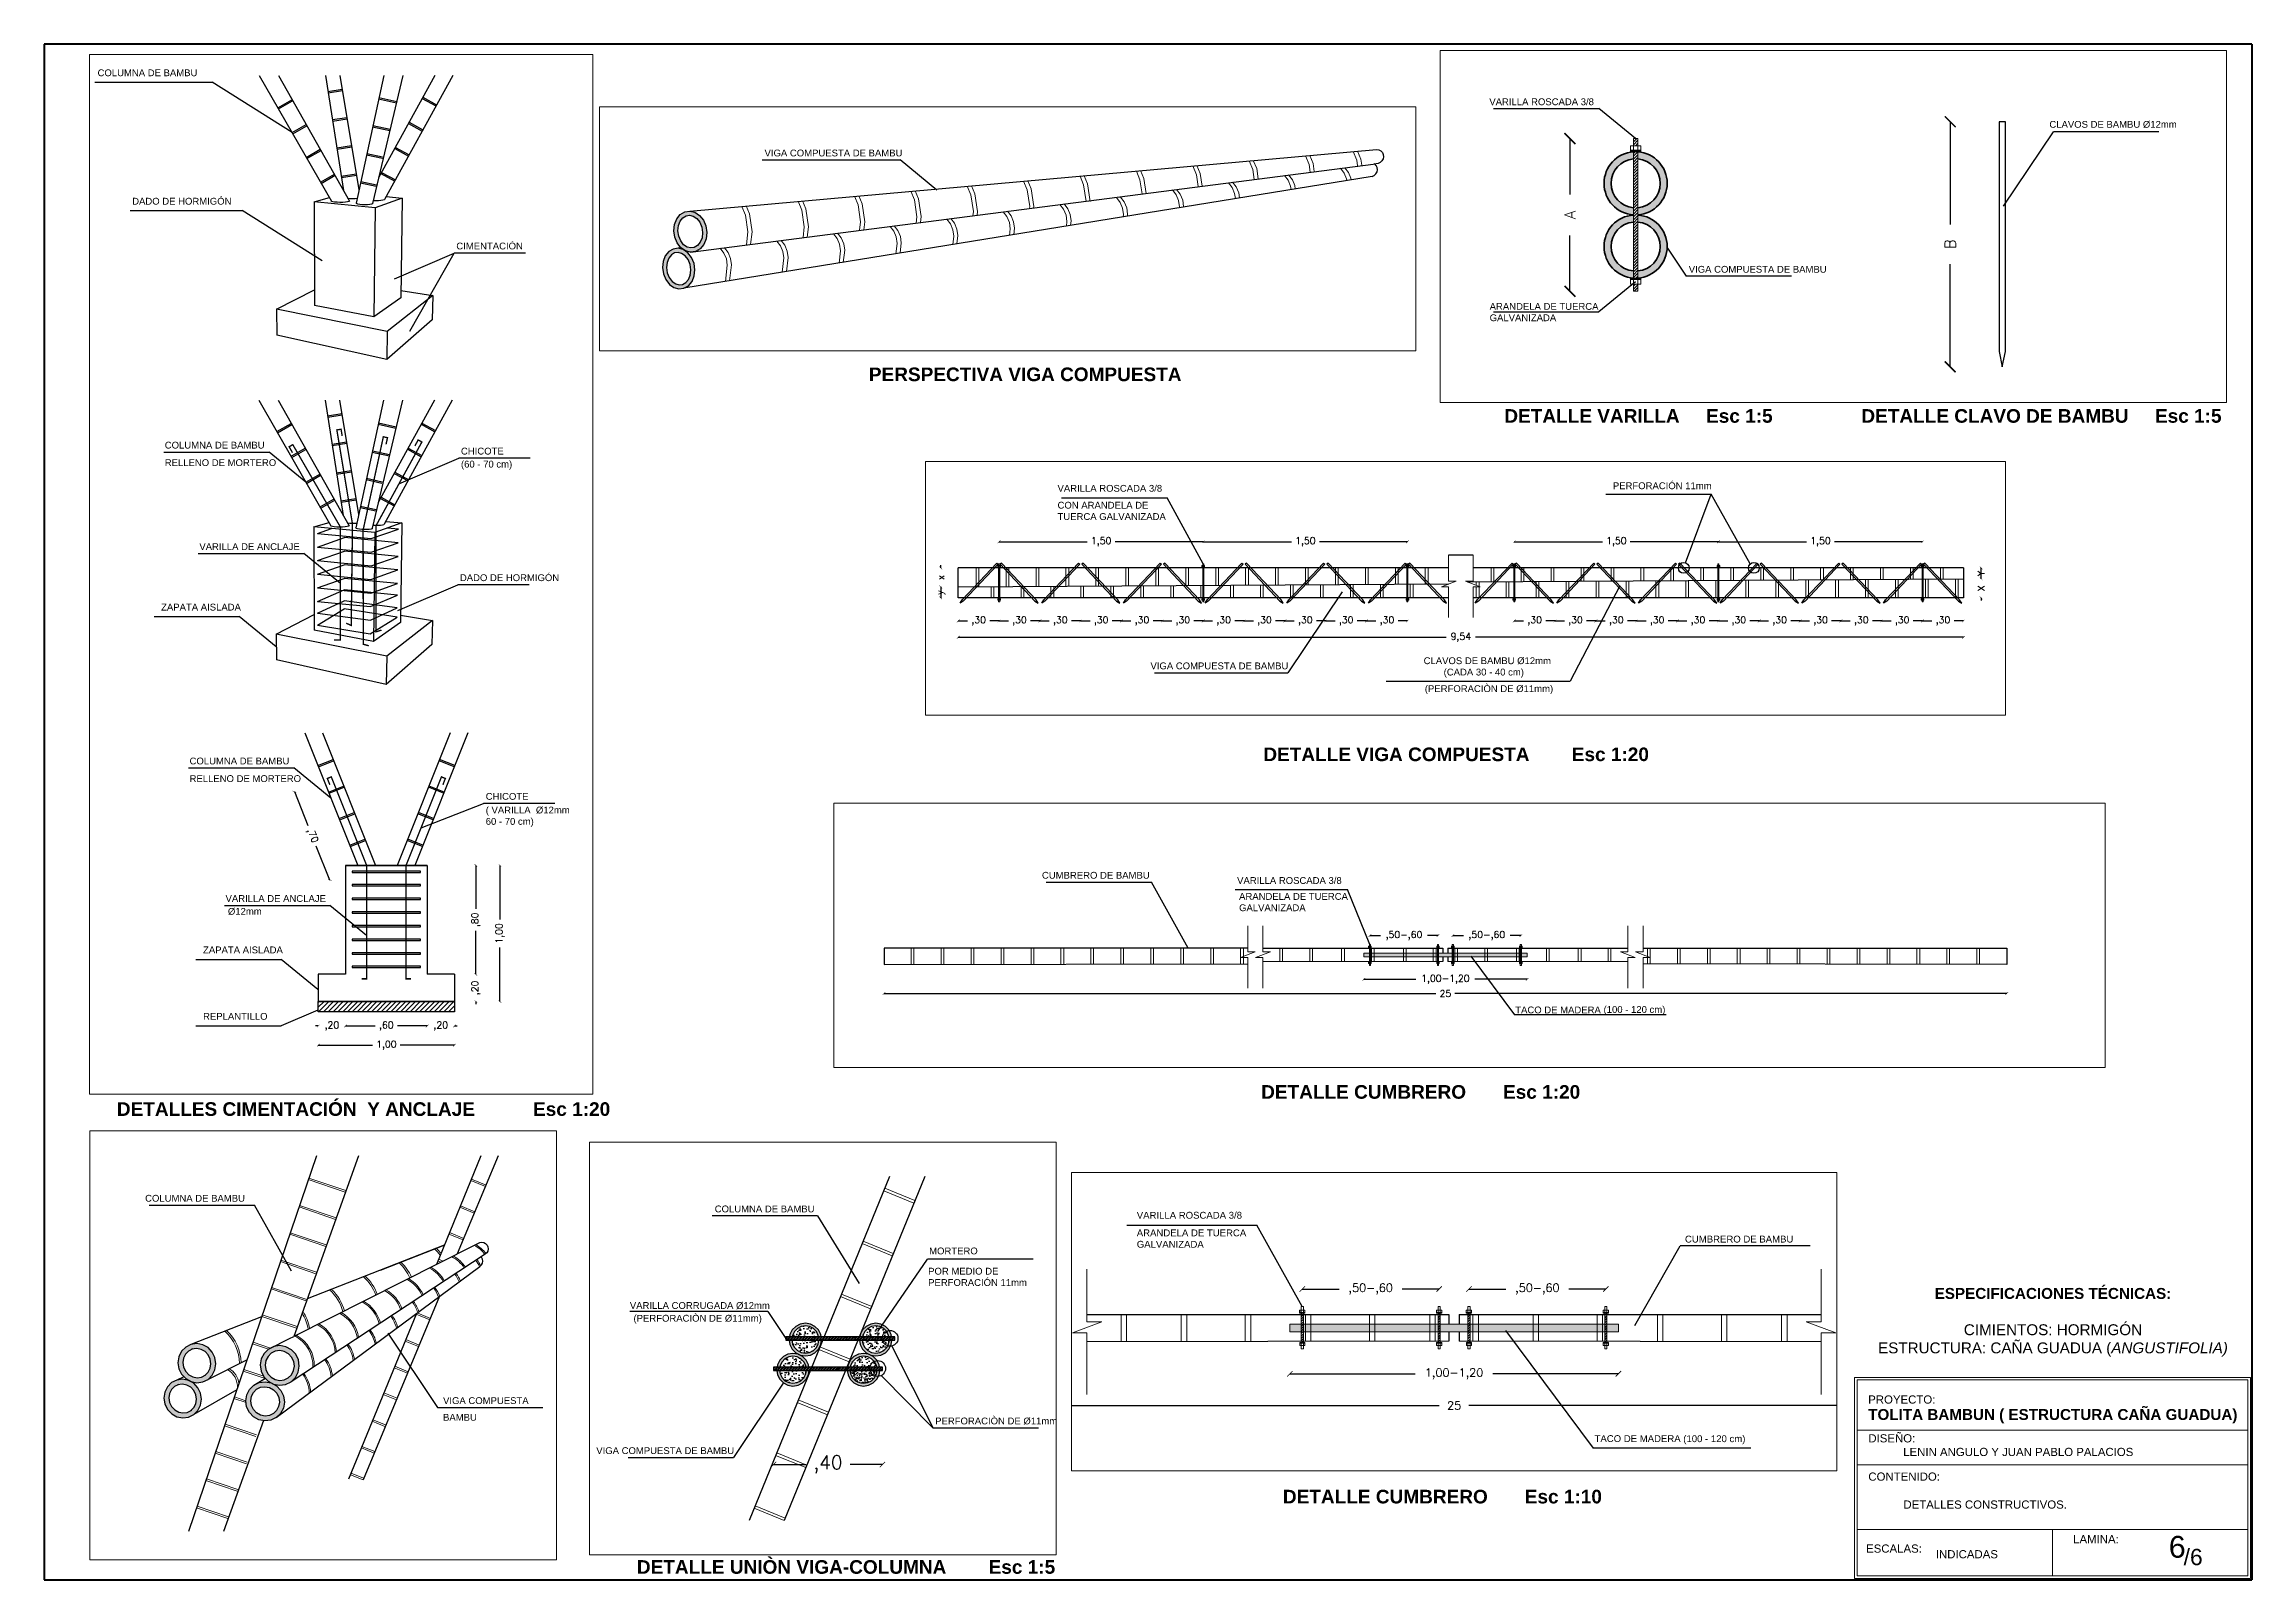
# Paper-space layout 'DETALLES' of a CAD drawing. Header units: metres. Extents: x 15 to 96.1, y 15 to 71.4.
# The model-space entities are those that its viewports show. They can reach past a viewport. Long polylines and large blocks are cut down to what shows.
import ezdxf

# ---------------------------------------------------------------- set-up
doc = ezdxf.new("R2010")
doc.units = ezdxf.units.M
doc.header["$MEASUREMENT"] = 0
for name, color, linetype, lineweight in [('ACOTACIONES', 7, 'Continuous', 9), ('Bambu Columna', 3, 'Continuous', 35), ('CIM_DIB_ARMADOS', 4, 'Continuous', 0), ('EJES_Pluma_Nº__21', 7, 'Continuous', 5), ('ELECTRICAS_Pluma_Nº__120', 7, 'Continuous', 13), ('Muros_Pluma_Nº__121', 7, 'Continuous', 50), ('PAREDES', 144, 'Continuous', 50), ('Piso', 251, 'Continuous', 5), ('TERRENO_Pluma_Nº__21', 7, 'Continuous', 5), ('TEXTOS LAMINAS_Pluma_Nº__1', 7, 'Continuous', 0), ('Vigas_Pluma_Nº__21', 7, 'Continuous', 5), ('Vigas_Pluma_Nº__61', 7, 'Continuous', 20)]:
    doc.layers.add(name, color=color, linetype=linetype, lineweight=lineweight)
for name, color, linetype in [('COLUMNAS', 7, 'Continuous'), ('FinaHatch', 252, 'Continuous'), ('Hierros2', 21, 'Continuous'), ('Perfil1', 80, 'Continuous'), ('Texto', 153, 'Continuous')]:
    doc.layers.add(name, color=color, linetype=linetype)
doc.layers.add('NonPlottable_REFERENCIAS', color=7, linetype='Continuous', plot=False)
doc.styles.add('Estilo_Generado_3', font='swissb.ttf')
doc.styles.add('Estilo_Generado_4', font='swiss.ttf')
doc.styles.add('Estilo_Generado_5', font='swissi.ttf')
doc.styles.add('ROMANS', font='romans.shx')
doc.styles.add('Tlapala', font='Arial.ttf')
doc.dimstyles.new('Escala 1_100', dxfattribs={"dimtxt": 0.05, "dimasz": 0.02, "dimexe": 0.18, "dimexo": 0.0625, "dimgap": 0.03, "dimtad": 0, "dimzin": 4, "dimtxsty": 'ROMANS', "dimblk": 'ARCHTICK', "dimblk1": 'ARCHTICK', "dimblk2": 'ARCHTICK', "dimcen": 0.09, "dimse1": 1, "dimse2": 1, "dimclrd": 252, "dimclre": 252, "dimclrt": 150, "dimaunit": 1, "dimazin": 1, "dimtfac": 1, "dimtofl": 0, "dimtmove": 0, "dimatfit": 3, "dimldrblk": 'ARCHTICK', "dimfxl": 0.2, "dimfxlon": 1, "dimtolj": 1, "dimtzin": 0, "dimarcsym": 0})
pattern_1 = [(45, (0, 0), (-0.00353553390593, 0.00353553390593), [])]
pattern_2 = [(45, (0, 0), (-0.00176776695297, 0.00176776695297), [])]
pattern_3 = [(45, (0, 0), (-0.0044194173824, 0.0044194173824), [])]
pattern_4 = [(45, (0, 0), (-0.00265165042945, 0.00265165042945), [])]
pattern_5 = [(45, (0, 0), (-0.0053033008589, 0.0053033008589), []), (45, (0.0035355, 0), (-0.0053033008589, 0.0053033008589), [])]

psp = doc.layouts.new('DETALLES')

# ---------------------------------------------------------------- texts
at = {"layer": 'EJES_Pluma_Nº__21', "linetype": 'Continuous', "insert": (88.794, 24.459), "char_height": 0.4, "width": 14.6125, "attachment_point": 5, "style": 'Estilo_Generado_3'}
psp.add_mtext('\\A1;{\\fSwis721 BT|b1|i0|c0|p34;ESPECIFICACIONES TÉCNICAS:\\P\\fSwis721 BT|b0|i0|c0|p34;\\P\\fSwis721 BT|b0|i0|c0|p34;CIMIENTOS: HORMIGÓN\\P\\fSwis721 BT|b0|i0|c0|p34;ESTRUCTURA: CAÑA GUADUA (\\fSwis721 BT|b0|i1|c0|p34;ANGUSTIFOLIA)\\P\\fSwis721 BT|b0|i0|c0|p34;}', dxfattribs=at)
at = {"layer": 'EJES_Pluma_Nº__21', "linetype": 'Continuous', "insert": (93.359, 16.207), "char_height": 0.8, "attachment_point": 5, "style": 'Estilo_Generado_4'}
psp.add_mtext('\\A1;6', dxfattribs=at)
at = {"layer": 'ELECTRICAS_Pluma_Nº__120', "linetype": 'Continuous', "insert": (45.296, 59.27), "char_height": 0.5, "width": 13.32013, "attachment_point": 4, "style": 'Estilo_Generado_3'}
psp.add_mtext('\\A1;PERSPECTIVA VIGA COMPUESTA', dxfattribs=at)
at = {"layer": 'ELECTRICAS_Pluma_Nº__120', "linetype": 'Continuous', "char_height": 0.5, "attachment_point": 4, "style": 'Estilo_Generado_3'}
for s, insert in [('\\A1;DETALLE VARILLA     Esc 1:5', (68.64, 57.743)), ('\\A1;DETALLE CLAVO DE BAMBU     Esc 1:5', (81.755, 57.743)), ('\\A1;DETALLE VIGA COMPUESTA        Esc 1:20', (59.787, 45.315)), ('\\A1;DETALLES CIMENTACIÓN  Y ANCLAJE           Esc 1:20', (17.671, 32.286)), ('\\A1;DETALLE CUMBRERO       Esc 1:20', (59.707, 32.916)), ('\\A1;DETALLE CUMBRERO       Esc 1:10', (60.505, 18.053)), ('\\A1;DETALLE UNIÒN VIGA-COLUMNA        Esc 1:5', (36.774, 15.469))]:
    psp.add_mtext(s, dxfattribs=dict(at, insert=insert))
at = {"layer": 'TEXTOS LAMINAS_Pluma_Nº__1', "linetype": 'Continuous', "char_height": 0.3, "attachment_point": 4, "style": 'Estilo_Generado_5'}
for s, insert, width in [('\\A1;{\\fSwis721 BT|b0|i0|c0|p34;PROYECTO:\\P\\fSwis721 BT|b1|i0|c0|p34;\\H1.3333x;TOLITA BAMBUN ( ESTRUCTURA CAÑA GUADUA)}', (82.007, 21.262), 13.83647), ('\\A1;{\\fSwis721 BT|b0|i0|c0|p34;DISEÑO:\\P           LENIN ANGULO Y JUAN PABLO PALACIOS}', (82.012, 19.945), 13.83647), ('\\A1;{\\fSwis721 BT|b0|i0|c0|p34;CONTENIDO:\\P           }', (82.012, 18.539), 13.83647), ('\\A1;{\\fSwis721 BT|b0|i0|c0|p34;DETALLES CONSTRUCTIVOS.}', (83.3, 17.763), 13.83647), ('\\A1;{\\fSwis721 BT|b0|i0|c0|p34;LAMINA:}', (89.535, 16.493), 2.65725)]:
    psp.add_mtext(s, dxfattribs=dict(at, insert=insert, width=width))
at = {"layer": 'TEXTOS LAMINAS_Pluma_Nº__1', "linetype": 'Continuous', "attachment_point": 4, "style": 'Estilo_Generado_5'}
for s, insert, char_height, width, line_spacing_factor in [('\\A1;{\\fSwis721 BT|b0|i0|c0|p34;ESCALAS:\\P                      INDICADAS}', (81.929, 16.042), 0.3, 6.10954, 0.416368), ('\\A1;\\P         {\\fSwis721 BT|b0|i0|c0|p34;/6}', (91.499, 16.226), 0.6, 29.08212, 0.783209)]:
    psp.add_mtext(s, dxfattribs=dict(at, insert=insert, char_height=char_height, width=width, line_spacing_factor=line_spacing_factor))

msp = doc.modelspace()

# ---------------------------------------------------------------- texts
at = {"layer": 'Texto', "attachment_point": 4, "style": 'Tlapala'}
for s, insert, char_height, width in [('CUMBRERO DE BAMBU', (67489.3651, -75339.7768), 0.05, 0.873211), ('VARILLA ROSCADA 3/8', (67490.799, -75339.8153), 0.05, 0.873211), ('ARANDELA DE TUERCA GALVANIZADA', (67490.8135, -75339.9739), 0.05, 0.873211), ('TACO DE MADERA', (67492.8425, -75340.7659), 0.05, 0.873211), ('\\pi-0.15,l0.2,t0.2;(100 - 120 cm)', (67493.4414, -75340.7699), 0.05, 0.873211), ('VARILLA ROSCADA 3/8', (67491.1706, -75341.7228), 0.025, 0.436605), ('ARANDELA DE TUERCA GALVANIZADA', (67491.1706, -75341.8079), 0.025, 0.436605), ('CUMBRERO DE BAMBU', (67493.1726, -75341.8099), 0.025, 0.436605), ('TACO DE MADERA', (67492.8425, -75342.5383), 0.025, 0.436605), ('\\pi-0.075,l0.1,t0.1;(100 - 120 cm)', (67493.1414, -75342.5423), 0.025, 0.436605)]:
    msp.add_mtext(s, dxfattribs=dict(at, insert=insert, char_height=char_height, width=width))

# ---------------------------------------------------------------- blocks, each defined once
blk = doc.blocks.new('C1')
at = {"layer": 'FinaHatch'}
for p, q in [((43485.0451, -19040.9074), (43485.9065, -19040.9074)), ((43486.4936, -19041.2787), (43485.9065, -19040.9074)), ((43487.1317, -19041.0214), (43487.2629, -19041.0499)), ((43487.4549, -19041.0193), (43487.5556, -19041.0745)), ((43486.3891, -19041.0965), (43486.4926, -19041.0371)), ((43486.3941, -19041.1052), (43486.4976, -19041.0458)), ((43487.1296, -19041.0312), (43487.2606, -19041.0596)), ((43487.4501, -19041.0281), (43487.5508, -19041.0832)), ((43486.7904, -19041.1838), (43486.8968, -19041.1671)), ((43486.7919, -19041.1937), (43486.8985, -19041.177)), ((43486.4936, -19041.2787), (43486.5971, -19041.2193)), ((43487.3491, -19041.2121), (43487.4498, -19041.2674)), ((43487.3539, -19041.2034), (43487.4546, -19041.2586)), ((43486.4985, -19041.2874), (43486.6021, -19041.228)), ((43487.0851, -19041.2364), (43487.2122, -19041.264)), ((43487.0872, -19041.2267), (43487.2145, -19041.2543)), ((43486.8228, -19041.3913), (43486.9313, -19041.3743)), ((43486.8243, -19041.4011), (43486.9329, -19041.3842)), ((43487.2528, -19041.3875), (43487.3537, -19041.4428)), ((43486.5981, -19041.4609), (43486.7016, -19041.4015)), ((43486.603, -19041.4695), (43486.7066, -19041.4101)), ((43487.248, -19041.3962), (43487.3489, -19041.4515)), ((43487.0405, -19041.4417), (43487.1572, -19041.467)), ((43487.0426, -19041.4319), (43487.1593, -19041.4572)), ((43486.7025, -19041.643), (43486.8061, -19041.5836)), ((43486.8552, -19041.5987), (43486.9657, -19041.5815)), ((43487.1469, -19041.5803), (43487.2479, -19041.6357)), ((43487.1518, -19041.5716), (43487.2527, -19041.6269)), ((43486.7075, -19041.6517), (43486.8111, -19041.5923)), ((43486.8568, -19041.6086), (43486.9673, -19041.5913)), ((43486.996, -19041.6469), (43487.1127, -19041.6722)), ((43486.9981, -19041.6371), (43487.1148, -19041.6624)), ((43487.1856, -19041.7494), (43487.3039, -19041.7596)), ((43486.6574, -19041.7883), (43486.7683, -19041.7567)), ((43487.1042, -19041.8312), (43486.6574, -19041.7883)), ((43486.6574, -19041.7883), (43486.6579, -19042.5482)), ((43487.3039, -19041.7596), (43487.1042, -19041.8312)), ((43487.3039, -19041.7596), (43487.2923, -19042.4926)), ((43487.1042, -19041.8312), (43487.0956, -19042.6312)), ((43485.304, -19041.8502), (43486.1277, -19041.8502)), ((43486.7148, -19042.2215), (43486.1277, -19041.8502)), ((43487.2455, -19042.3518), (43487.6854, -19042.1645)), ((43487.3597, -19042.7379), (43487.6854, -19042.1645)), ((43488.2098, -19042.1645), (43487.6854, -19042.1645)), ((43486.3806, -19042.5769), (43486.6579, -19042.4328)), ((43487.2931, -19042.4379), (43487.5275, -19042.4761)), ((43487.5275, -19042.4761), (43487.192, -19042.7391)), ((43487.5275, -19042.4761), (43487.5236, -19042.6532)), ((43487.2923, -19042.4926), (43487.0956, -19042.6312)), ((43487.0956, -19042.6312), (43486.6579, -19042.5482)), ((43486.3806, -19042.5769), (43486.382, -19042.7656)), ((43487.192, -19042.7391), (43486.3806, -19042.5769)), ((43487.5236, -19042.6532), (43487.1893, -19042.9463)), ((43487.1893, -19042.9463), (43486.382, -19042.7656)), ((43487.192, -19042.7391), (43487.1893, -19042.9463))]:
    blk.add_line(p, q, dxfattribs=at)
at = {"layer": 'Perfil1'}
for p, q in [((43486.2533, -19040.8586), (43486.7825, -19041.7815)), ((43486.3936, -19040.8586), (43486.9158, -19041.7818)), ((43486.7402, -19040.8586), (43486.8725, -19041.7053)), ((43486.8455, -19040.8586), (43486.9853, -19041.6992)), ((43487.1677, -19040.8586), (43486.9641, -19041.797)), ((43487.3082, -19040.8586), (43487.0855, -19041.799)), ((43487.5432, -19040.8586), (43487.1299, -19041.6113)), ((43487.6739, -19040.8586), (43487.1742, -19041.7703)), ((43486.7579, -19040.9763), (43486.8624, -19040.96)), ((43486.7595, -19040.9862), (43486.864, -19040.9698)), ((43486.7844, -19041.7845), (43486.7825, -19041.7815)), ((43486.7927, -19041.7873), (43486.7844, -19041.7845)), ((43486.8065, -19041.7895), (43486.7927, -19041.7873)), ((43486.8247, -19041.791), (43486.8065, -19041.7895)), ((43486.8454, -19041.7915), (43486.8247, -19041.791)), ((43486.8664, -19041.7911), (43486.8454, -19041.7915)), ((43486.8857, -19041.7897), (43486.8664, -19041.7911)), ((43486.9012, -19041.7875), (43486.8857, -19041.7897)), ((43486.9116, -19041.7848), (43486.9012, -19041.7875)), ((43486.9055, -19041.7627), (43486.9049, -19041.7626)), ((43486.922, -19041.7645), (43486.9049, -19041.7627)), ((43486.9158, -19041.7818), (43486.9116, -19041.7848)), ((43486.9401, -19041.7653), (43486.922, -19041.7645)), ((43486.9579, -19041.765), (43486.9401, -19041.7653)), ((43486.9712, -19041.764), (43486.9579, -19041.765)), ((43487.108, -19041.7797), (43487.0902, -19041.7792)), ((43487.1286, -19041.7792), (43487.108, -19041.7797)), ((43487.1471, -19041.7779), (43487.1286, -19041.7792)), ((43487.1617, -19041.7758), (43487.1471, -19041.7779)), ((43487.171, -19041.7732), (43487.1617, -19041.7758)), ((43487.1742, -19041.7703), (43487.171, -19041.7732)), ((43486.9681, -19041.8006), (43486.9641, -19041.797)), ((43486.9777, -19041.804), (43486.9681, -19041.8006)), ((43486.9921, -19041.8068), (43486.9777, -19041.804)), ((43487.0098, -19041.8088), (43486.9921, -19041.8068)), ((43487.029, -19041.8097), (43487.0098, -19041.8088)), ((43487.0478, -19041.8094), (43487.029, -19041.8097)), ((43487.0643, -19041.808), (43487.0478, -19041.8094)), ((43487.0768, -19041.8056), (43487.0643, -19041.808)), ((43487.0841, -19041.8025), (43487.0768, -19041.8056)), ((43487.0855, -19041.799), (43487.0841, -19041.8025))]:
    blk.add_line(p, q, dxfattribs=at)
at = {"layer": 'Texto', "insert": (43485.0649, -19040.8401), "char_height": 0.05, "attachment_point": 4, "style": 'Tlapala'}
blk.add_mtext('COLUMNA DE BAMBU', dxfattribs=at)
at = {"layer": 'Texto', "char_height": 0.05, "width": 0.873211, "attachment_point": 4, "style": 'Tlapala'}
for s, insert in [('DADO DE HORMIGÓN', (43485.3192, -19041.7833)), ('CIMENTACIÓN', (43487.7008, -19042.1123))]:
    blk.add_mtext(s, dxfattribs=dict(at, insert=insert))
blk = doc.blocks.new('C2')
at = {"layer": 'CIM_DIB_ARMADOS', "color": 142}
for points in [[(43489.8968, -19041.0709, 0.01, 0.01, 0), (43489.8886, -19041.0216, 0.01, 0.01, 0), (43489.8578, -19041.0267, 0.01, 0.01, 0), (43489.9726, -19041.7172, 0.01, 0.01, 0), (43489.9631, -19042.4624, 0.01, 0.01, 0), (43489.9262, -19042.4462, 0, 0, 0)], [(43490.2192, -19041.1326, 0.01, 0.01, 0), (43490.2298, -19041.0837, 0.01, 0.01, 0), (43490.1993, -19041.0771, 0.01, 0.01, 0), (43490.0509, -19041.7612, 0.01, 0.01, 0), (43490.0514, -19042.6007, 0.01, 0.01, 0), (43490.0925, -19042.6121, 0, 0, 0)], [(43490.4311, -19041.1441, 0.01, 0.01, 0), (43490.4551, -19041.1002, 0.01, 0.01, 0), (43490.4825, -19041.1152, 0.01, 0.01, 0), (43490.1461, -19041.729, 0.01, 0.01, 0), (43490.1461, -19042.5094, 0.01, 0.01, 0), (43490.1859, -19042.4971, 0, 0, 0)], [(43489.532, -19041.1936, 0.01, 0.01, 0), (43489.507, -19041.1503, 0.01, 0.01, 0), (43489.534, -19041.1347, 0.01, 0.01, 0), (43489.8842, -19041.7408, 0.01, 0.01, 0), (43489.8842, -19042.5706, 0.01, 0.01, 0), (43489.8372, -19042.5706, 0, 0, 0)]]:
    blk.add_lwpolyline(points, format="xyseb", dxfattribs=at)
at = {"layer": 'FinaHatch'}
for p, q in [((43489.7902, -19040.923), (43489.894, -19040.9068)), ((43489.7917, -19040.9329), (43489.8956, -19040.9167)), ((43489.4174, -19041.0383), (43489.522, -19040.9783)), ((43490.1636, -19040.9746), (43490.2941, -19041.0029)), ((43490.483, -19040.976), (43490.5836, -19041.0311)), ((43489.4224, -19041.0469), (43489.5269, -19040.987)), ((43490.1614, -19040.9843), (43490.2918, -19041.0126)), ((43490.4782, -19040.9847), (43490.5788, -19041.0399)), ((43489.8226, -19041.1305), (43489.9284, -19041.114)), ((43489.8241, -19041.1404), (43489.9301, -19041.1238)), ((43489.5219, -19041.2204), (43489.6254, -19041.1611)), ((43489.5268, -19041.2291), (43489.6303, -19041.1698)), ((43490.119, -19041.1798), (43490.2457, -19041.2073)), ((43490.3771, -19041.1688), (43490.4779, -19041.224)), ((43490.3819, -19041.16), (43490.4827, -19041.2153)), ((43488.5856, -19041.1889), (43489.3599, -19041.1889)), ((43489.6301, -19041.4103), (43489.3599, -19041.1889)), ((43490.1169, -19041.1896), (43490.2434, -19041.217)), ((43490.3143, -19041.4221), (43490.7541, -19041.2349)), ((43491.2785, -19041.2349), (43490.7541, -19041.2349)), ((43489.8548, -19041.3407), (43489.9633, -19041.3237)), ((43489.8564, -19041.3506), (43489.9649, -19041.3336)), ((43490.28, -19041.3457), (43490.3809, -19041.401)), ((43490.2849, -19041.3369), (43490.3857, -19041.3922)), ((43489.6301, -19041.4103), (43489.7336, -19041.3509)), ((43489.6351, -19041.419), (43489.7386, -19041.3596)), ((43490.0747, -19041.3813), (43490.1913, -19041.4066)), ((43490.0726, -19041.3911), (43490.1892, -19041.4164)), ((43489.7346, -19041.5925), (43489.8381, -19041.5331)), ((43489.7395, -19041.6011), (43489.8431, -19041.5417)), ((43489.8873, -19041.5482), (43489.9977, -19041.5309)), ((43489.8888, -19041.558), (43489.9994, -19041.5408)), ((43490.179, -19041.5298), (43490.28, -19041.5851)), ((43490.1838, -19041.521), (43490.2848, -19041.5763)), ((43490.0302, -19041.5866), (43490.1468, -19041.6119)), ((43490.028, -19041.5963), (43490.1447, -19041.6216)), ((43489.6895, -19041.7377), (43489.8004, -19041.7062)), ((43490.3359, -19041.709), (43490.1362, -19041.7807)), ((43490.2176, -19041.6989), (43490.3359, -19041.709)), ((43490.3359, -19041.709), (43490.3243, -19042.4421)), ((43490.1362, -19041.7807), (43489.6895, -19041.7377)), ((43489.6895, -19041.7377), (43489.69, -19042.4976)), ((43490.1362, -19041.7807), (43490.1276, -19042.5806)), ((43488.8398, -19041.9342), (43489.614, -19041.9342)), ((43489.8842, -19042.1557), (43489.614, -19041.9342)), ((43490.3064, -19042.3518), (43490.7463, -19042.1645)), ((43491.2707, -19042.1645), (43490.7463, -19042.1645)), ((43488.5144, -19042.3982), (43489.1407, -19042.3982)), ((43489.4109, -19042.6196), (43489.1407, -19042.3982)), ((43489.4126, -19042.5263), (43489.6899, -19042.3822)), ((43490.3252, -19042.3873), (43490.5595, -19042.4256)), ((43490.3243, -19042.4421), (43490.1276, -19042.5806)), ((43490.5595, -19042.4256), (43490.2241, -19042.6886)), ((43490.5595, -19042.4256), (43490.5556, -19042.6026)), ((43490.1276, -19042.5806), (43489.69, -19042.4976)), ((43489.4126, -19042.5263), (43489.4141, -19042.715)), ((43490.2241, -19042.6886), (43489.4126, -19042.5263)), ((43490.5556, -19042.6026), (43490.2213, -19042.8958)), ((43490.2213, -19042.8958), (43489.4141, -19042.715)), ((43490.2241, -19042.6886), (43490.2213, -19042.8958))]:
    blk.add_line(p, q, dxfattribs=at)
at = {"layer": 'Hierros2', "color": 31}
for points in [[(43489.7144, -19041.7865), (43489.8187, -19041.7501)], [(43490.3103, -19041.7551), (43490.2291, -19041.7473)], [(43489.7144, -19041.7865), (43490.1109, -19041.8246), (43490.3103, -19041.7551)], [(43489.7144, -19041.8865), (43489.9134, -19041.817)], [(43490.3087, -19041.8551), (43489.9134, -19041.817)], [(43489.7144, -19041.8865), (43490.1098, -19041.9246), (43490.3087, -19041.8551)], [(43489.7145, -19041.9865), (43489.9129, -19041.9171)], [(43489.7145, -19041.9865), (43490.1087, -19042.0246), (43490.3071, -19041.9551)], [(43490.3071, -19041.9551), (43489.9129, -19041.9171)], [(43489.7146, -19042.0865), (43489.9125, -19042.0171)], [(43490.3055, -19042.0551), (43489.9125, -19042.0171)], [(43489.7146, -19042.0865), (43490.1076, -19042.1246), (43490.3055, -19042.0551)], [(43489.7146, -19042.1865), (43489.912, -19042.1171)], [(43490.3039, -19042.1551), (43489.912, -19042.1171)], [(43489.7146, -19042.1865), (43490.1066, -19042.2246), (43490.3039, -19042.1551)], [(43489.7147, -19042.2865), (43489.9116, -19042.2021)], [(43490.3024, -19042.2402), (43489.9116, -19042.2021)], [(43489.7147, -19042.2865), (43490.1055, -19042.3246), (43490.3024, -19042.2402)], [(43489.7148, -19042.3718), (43489.9115, -19042.2812)], [(43490.3011, -19042.3331), (43489.9115, -19042.2812)], [(43489.7148, -19042.3718), (43490.1044, -19042.4237), (43490.3011, -19042.3331)], [(43489.7148, -19042.4616), (43489.9115, -19042.3403)], [(43490.3, -19042.4017), (43489.9115, -19042.3403)], [(43489.7148, -19042.4616), (43490.1034, -19042.5231), (43490.3, -19042.4017)]]:
    blk.add_lwpolyline(points, dxfattribs=at)
at = {"layer": 'Perfil1'}
for p, q in [((43489.2854, -19040.808), (43489.8146, -19041.731)), ((43489.4257, -19040.808), (43489.9478, -19041.7313)), ((43489.7722, -19040.808), (43489.9045, -19041.6548)), ((43489.8776, -19040.808), (43490.0173, -19041.6487)), ((43490.1997, -19040.808), (43489.9961, -19041.7465)), ((43490.3403, -19040.808), (43490.1175, -19041.7484)), ((43490.5752, -19040.808), (43490.162, -19041.5607)), ((43490.7059, -19040.808), (43490.2062, -19041.7197)), ((43489.9376, -19041.7122), (43489.9369, -19041.7121)), ((43489.9541, -19041.7139), (43489.937, -19041.7121)), ((43489.8164, -19041.734), (43489.8146, -19041.731)), ((43489.8247, -19041.7367), (43489.8164, -19041.734)), ((43489.8386, -19041.739), (43489.8247, -19041.7367)), ((43489.8568, -19041.7404), (43489.8386, -19041.739)), ((43489.8774, -19041.7409), (43489.8568, -19041.7404)), ((43489.8984, -19041.7405), (43489.8774, -19041.7409)), ((43489.9177, -19041.7391), (43489.8984, -19041.7405)), ((43489.9333, -19041.737), (43489.9177, -19041.7391)), ((43489.9436, -19041.7343), (43489.9333, -19041.737)), ((43489.9478, -19041.7313), (43489.9436, -19041.7343)), ((43489.9721, -19041.7147), (43489.9541, -19041.7139)), ((43489.9899, -19041.7145), (43489.9721, -19041.7147)), ((43490.0033, -19041.7134), (43489.9899, -19041.7145)), ((43490.0001, -19041.7501), (43489.9961, -19041.7465)), ((43490.0097, -19041.7534), (43490.0001, -19041.7501)), ((43490.1161, -19041.752), (43490.1088, -19041.7551)), ((43490.1175, -19041.7484), (43490.1161, -19041.752)), ((43490.14, -19041.7291), (43490.1222, -19041.7287)), ((43490.1606, -19041.7287), (43490.14, -19041.7291)), ((43490.1791, -19041.7274), (43490.1606, -19041.7287)), ((43490.1938, -19041.7253), (43490.1791, -19041.7274)), ((43490.2031, -19041.7226), (43490.1938, -19041.7253)), ((43490.2062, -19041.7197), (43490.2031, -19041.7226)), ((43490.0241, -19041.7562), (43490.0097, -19041.7534)), ((43490.0418, -19041.7582), (43490.0241, -19041.7562)), ((43490.061, -19041.7591), (43490.0418, -19041.7582)), ((43490.0798, -19041.7588), (43490.061, -19041.7591)), ((43490.0963, -19041.7574), (43490.0798, -19041.7588)), ((43490.1088, -19041.7551), (43490.0963, -19041.7574))]:
    blk.add_line(p, q, dxfattribs=at)
at = {"layer": 'Texto', "char_height": 0.05, "width": 0.873211, "attachment_point": 4, "style": 'Tlapala'}
for s, insert in [('COLUMNA DE BAMBU', (43488.5934, -19041.1387)), ('CHICOTE ', (43490.7696, -19041.1826)), ('RELLENO DE MORTERO', (43488.5934, -19041.2672)), ('(60 - 70 cm)', (43490.7696, -19041.2854)), ('VARILLA DE ANCLAJE', (43488.8476, -19041.8841)), ('DADO DE HORMIGÓN', (43490.7617, -19042.1123)), ('ZAPATA AISLADA', (43488.5667, -19042.3285))]:
    blk.add_mtext(s, dxfattribs=dict(at, insert=insert))
blk = doc.blocks.new('_ArchTick')
at = {"color": 0, "linetype": 'ByBlock', "const_width": 0.15}
blk.add_lwpolyline([(-0.5, -0.5), (0.5, 0.5)], dxfattribs=at)
blk = doc.blocks.new('*D889')
at = {"layer": 'ACOTACIONES', "color": 252, "lineweight": -2, "transparency": 16777216}
for p, q in [((43492.6176, -19043.1013), (43493.015, -19043.1013)), ((43493.6176, -19043.1013), (43493.2202, -19043.1013))]:
    blk.add_line(p, q, dxfattribs=at)
at = {"layer": 'Defpoints', "color": 0, "transparency": 16777216}
for p in [(43492.6176, -19042.7806), (43493.6176, -19042.7806), (43493.6176, -19043.1013)]:
    blk.add_point(p, dxfattribs=at)
at = {"layer": 'ACOTACIONES', "color": 252, "lineweight": -2, "transparency": 16777216, "xscale": 0.02, "yscale": 0.02, "zscale": 0.02, "rotation": 180}
blk.add_blockref('_ArchTick', (43492.6176, -19043.1013), dxfattribs=at)
at = {"layer": 'ACOTACIONES', "color": 252, "lineweight": -2, "transparency": 16777216, "xscale": 0.02, "yscale": 0.02, "zscale": 0.02}
blk.add_blockref('_ArchTick', (43493.6176, -19043.1013), dxfattribs=at)
at = {"layer": 'ACOTACIONES', "color": 150, "transparency": 16777216, "insert": (43493.1176, -19043.1013), "char_height": 0.05, "attachment_point": 5, "style": 'ROMANS'}
blk.add_mtext('\\A1;1,00', dxfattribs=at)
blk = doc.blocks.new('*D885')
at = {"layer": 'ACOTACIONES', "color": 252, "lineweight": -2, "transparency": 16777216}
for p, q in [((43493.7754, -19042.5806), (43493.7754, -19042.5606)), ((43493.7754, -19042.7806), (43493.7754, -19042.8006))]:
    blk.add_line(p, q, dxfattribs=at)
at = {"layer": 'Defpoints', "color": 0, "transparency": 16777216}
for p in [(43493.6176, -19042.5806), (43493.7754, -19042.5806), (43493.6176, -19042.7806)]:
    blk.add_point(p, dxfattribs=at)
at = {"layer": 'ACOTACIONES', "color": 252, "lineweight": -2, "transparency": 16777216, "xscale": 0.02, "yscale": 0.02, "zscale": 0.02}
for p, rotation in [((43493.7754, -19042.5806), 270), ((43493.7754, -19042.7806), 90)]:
    blk.add_blockref('_ArchTick', p, dxfattribs=dict(at, rotation=rotation))
at = {"layer": 'ACOTACIONES', "color": 150, "transparency": 16777216, "insert": (43493.7754, -19042.6806), "char_height": 0.05, "attachment_point": 5, "rotation": 90, "style": 'ROMANS'}
blk.add_mtext('\\A1;,20', dxfattribs=at)
blk = doc.blocks.new('*D884')
at = {"layer": 'ACOTACIONES', "color": 252, "lineweight": -2, "transparency": 16777216}
for p, q in [((43493.7754, -19041.7806), (43493.7754, -19042.0994)), ((43493.7754, -19042.5806), (43493.7754, -19042.2618))]:
    blk.add_line(p, q, dxfattribs=at)
at = {"layer": 'Defpoints', "color": 0, "transparency": 16777216}
for p in [(43493.4176, -19041.7806), (43493.7754, -19041.7806), (43493.6176, -19042.5806)]:
    blk.add_point(p, dxfattribs=at)
at = {"layer": 'ACOTACIONES', "color": 252, "lineweight": -2, "transparency": 16777216, "xscale": 0.02, "yscale": 0.02, "zscale": 0.02}
for p, rotation in [((43493.7754, -19041.7806), 90), ((43493.7754, -19042.5806), 270)]:
    blk.add_blockref('_ArchTick', p, dxfattribs=dict(at, rotation=rotation))
at = {"layer": 'ACOTACIONES', "color": 150, "transparency": 16777216, "insert": (43493.7754, -19042.1806), "char_height": 0.05, "attachment_point": 5, "rotation": 90, "style": 'ROMANS'}
blk.add_mtext('\\A1;,80', dxfattribs=at)
blk = doc.blocks.new('*D882')
at = {"layer": 'ACOTACIONES', "color": 252, "lineweight": -2, "transparency": 16777216}
for p, q in [((43492.4421, -19041.2389), (43492.5419, -19041.4885)), ((43492.702, -19041.8889), (43492.6022, -19041.6393))]:
    blk.add_line(p, q, dxfattribs=at)
at = {"layer": 'Defpoints', "color": 0, "transparency": 16777216}
for p in [(43492.7129, -19041.1306), (43492.4421, -19041.2389), (43492.9728, -19041.7806)]:
    blk.add_point(p, dxfattribs=at)
at = {"layer": 'ACOTACIONES', "color": 252, "lineweight": -2, "transparency": 16777216, "xscale": 0.02, "yscale": 0.02, "zscale": 0.02}
for p, rotation in [((43492.4421, -19041.2389), 111.7946383976799), ((43492.702, -19041.8889), 291.7946383976799)]:
    blk.add_blockref('_ArchTick', p, dxfattribs=dict(at, rotation=rotation))
at = {"layer": 'ACOTACIONES', "color": 150, "transparency": 16777216, "insert": (43492.5721, -19041.5639), "char_height": 0.05, "attachment_point": 5, "rotation": 291.7946, "style": 'ROMANS'}
blk.add_mtext('\\A1;,70', dxfattribs=at)
blk = doc.blocks.new('*D888')
at = {"layer": 'ACOTACIONES', "color": 252, "lineweight": -2, "transparency": 16777216}
for p, q in [((43492.6176, -19042.9605), (43492.5976, -19042.9605)), ((43492.8176, -19042.9605), (43492.8376, -19042.9605))]:
    blk.add_line(p, q, dxfattribs=at)
at = {"layer": 'Defpoints', "color": 0, "transparency": 16777216}
for p in [(43492.8176, -19042.5806), (43492.6176, -19042.7806), (43492.8176, -19042.9605)]:
    blk.add_point(p, dxfattribs=at)
at = {"layer": 'ACOTACIONES', "color": 252, "lineweight": -2, "transparency": 16777216, "xscale": 0.02, "yscale": 0.02, "zscale": 0.02}
blk.add_blockref('_ArchTick', (43492.6176, -19042.9605), dxfattribs=at)
at = {"layer": 'ACOTACIONES', "color": 252, "lineweight": -2, "transparency": 16777216, "xscale": 0.02, "yscale": 0.02, "zscale": 0.02, "rotation": 180}
blk.add_blockref('_ArchTick', (43492.8176, -19042.9605), dxfattribs=at)
at = {"layer": 'ACOTACIONES', "color": 150, "transparency": 16777216, "insert": (43492.7176, -19042.9605), "char_height": 0.05, "attachment_point": 5, "style": 'ROMANS'}
blk.add_mtext('\\A1;,20', dxfattribs=at)
blk = doc.blocks.new('*D887')
at = {"layer": 'ACOTACIONES', "color": 252, "lineweight": -2, "transparency": 16777216}
for p, q in [((43492.8176, -19042.9605), (43493.0364, -19042.9605)), ((43493.4176, -19042.9605), (43493.1988, -19042.9605))]:
    blk.add_line(p, q, dxfattribs=at)
at = {"layer": 'Defpoints', "color": 0, "transparency": 16777216}
for p in [(43492.8176, -19042.5806), (43493.4176, -19042.5806), (43493.4176, -19042.9605)]:
    blk.add_point(p, dxfattribs=at)
at = {"layer": 'ACOTACIONES', "color": 252, "lineweight": -2, "transparency": 16777216, "xscale": 0.02, "yscale": 0.02, "zscale": 0.02, "rotation": 180}
blk.add_blockref('_ArchTick', (43492.8176, -19042.9605), dxfattribs=at)
at = {"layer": 'ACOTACIONES', "color": 252, "lineweight": -2, "transparency": 16777216, "xscale": 0.02, "yscale": 0.02, "zscale": 0.02}
blk.add_blockref('_ArchTick', (43493.4176, -19042.9605), dxfattribs=at)
at = {"layer": 'ACOTACIONES', "color": 150, "transparency": 16777216, "insert": (43493.1176, -19042.9605), "char_height": 0.05, "attachment_point": 5, "style": 'ROMANS'}
blk.add_mtext('\\A1;,60', dxfattribs=at)
blk = doc.blocks.new('*D886')
at = {"layer": 'ACOTACIONES', "color": 252, "lineweight": -2, "transparency": 16777216}
for p, q in [((43493.4176, -19042.9605), (43493.3976, -19042.9605)), ((43493.6176, -19042.9605), (43493.6376, -19042.9605))]:
    blk.add_line(p, q, dxfattribs=at)
at = {"layer": 'Defpoints', "color": 0, "transparency": 16777216}
for p in [(43493.4176, -19042.5806), (43493.6176, -19042.5806), (43493.6176, -19042.9605)]:
    blk.add_point(p, dxfattribs=at)
at = {"layer": 'ACOTACIONES', "color": 252, "lineweight": -2, "transparency": 16777216, "xscale": 0.02, "yscale": 0.02, "zscale": 0.02}
blk.add_blockref('_ArchTick', (43493.4176, -19042.9605), dxfattribs=at)
at = {"layer": 'ACOTACIONES', "color": 252, "lineweight": -2, "transparency": 16777216, "xscale": 0.02, "yscale": 0.02, "zscale": 0.02, "rotation": 180}
blk.add_blockref('_ArchTick', (43493.6176, -19042.9605), dxfattribs=at)
at = {"layer": 'ACOTACIONES', "color": 150, "transparency": 16777216, "insert": (43493.5176, -19042.9605), "char_height": 0.05, "attachment_point": 5, "style": 'ROMANS'}
blk.add_mtext('\\A1;,20', dxfattribs=at)
blk = doc.blocks.new('*D883')
at = {"layer": 'ACOTACIONES', "color": 252, "lineweight": -2, "transparency": 16777216}
for p, q in [((43493.9526, -19041.7806), (43493.9526, -19042.178)), ((43493.9526, -19042.7806), (43493.9526, -19042.3832))]:
    blk.add_line(p, q, dxfattribs=at)
at = {"layer": 'Defpoints', "color": 0, "transparency": 16777216}
for p in [(43493.4176, -19041.7806), (43493.6176, -19042.7806), (43493.9526, -19042.7806)]:
    blk.add_point(p, dxfattribs=at)
at = {"layer": 'ACOTACIONES', "color": 252, "lineweight": -2, "transparency": 16777216, "xscale": 0.02, "yscale": 0.02, "zscale": 0.02}
for p, rotation in [((43493.9526, -19041.7806), 90), ((43493.9526, -19042.7806), 270)]:
    blk.add_blockref('_ArchTick', p, dxfattribs=dict(at, rotation=rotation))
at = {"layer": 'ACOTACIONES', "color": 150, "transparency": 16777216, "insert": (43493.9526, -19042.2806), "char_height": 0.05, "attachment_point": 5, "rotation": 90, "style": 'ROMANS'}
blk.add_mtext('\\A1;1,00', dxfattribs=at)
blk = doc.blocks.new('V1')
at = {"layer": 'Piso', "lineweight": 0}
h = blk.add_hatch(color=62, dxfattribs=at)
h.paths.add_polyline_path([(43485.6552, -19047.7114), (43485.6485, -19047.6646), (43485.6306, -19047.6216), (43485.6033, -19047.5868), (43485.5694, -19047.5635), (43485.5322, -19047.5541), (43485.4954, -19047.5593), (43485.4626, -19047.5786), (43485.437, -19047.61), (43485.421, -19047.6504), (43485.4161, -19047.6959), (43485.4228, -19047.742), (43485.4403, -19047.7845), (43485.4671, -19047.8191), (43485.5006, -19047.8426), (43485.5375, -19047.8526), (43485.5743, -19047.848), (43485.6074, -19047.8293), (43485.6335, -19047.7981), (43485.65, -19047.7574)])
h.paths.add_polyline_path([(43485.6207, -19047.75), (43485.6075, -19047.7824), (43485.5879, -19047.8058), (43485.5647, -19047.819), (43485.5396, -19047.8221), (43485.5135, -19047.815), (43485.4881, -19047.7972), (43485.4665, -19047.7693), (43485.452, -19047.7341), (43485.4464, -19047.6953), (43485.4504, -19047.6577), (43485.4632, -19047.6254), (43485.4825, -19047.6017), (43485.5055, -19047.5882), (43485.5306, -19047.5846), (43485.5568, -19047.5913), (43485.5826, -19047.6089), (43485.6045, -19047.6369), (43485.6194, -19047.6726), (43485.625, -19047.7119)], flags=16)
h.paths.add_polyline_path([(43485.7366, -19047.4842), (43485.7419, -19047.4376), (43485.7352, -19047.3902), (43485.7171, -19047.347), (43485.6895, -19047.3122), (43485.6551, -19047.2892), (43485.6174, -19047.2802), (43485.5801, -19047.2861), (43485.5468, -19047.3062), (43485.5208, -19047.3384), (43485.5046, -19047.3796), (43485.4996, -19047.4257), (43485.5063, -19047.4724), (43485.524, -19047.515), (43485.5511, -19047.5497), (43485.585, -19047.5729), (43485.6224, -19047.5824), (43485.6597, -19047.5772), (43485.6933, -19047.5576), (43485.7199, -19047.5256)])
h.paths.add_polyline_path([(43485.6736, -19047.5344), (43485.6498, -19047.5483), (43485.6241, -19047.5519), (43485.5975, -19047.5451), (43485.5719, -19047.5275), (43485.5501, -19047.4998), (43485.5354, -19047.4643), (43485.5298, -19047.4252), (43485.534, -19047.3869), (43485.5471, -19047.3537), (43485.5669, -19047.3292), (43485.5906, -19047.3148), (43485.6162, -19047.3108), (43485.6429, -19047.3171), (43485.6689, -19047.3345), (43485.691, -19047.3624), (43485.7061, -19047.3983), (43485.7117, -19047.438), (43485.7073, -19047.4768), (43485.6938, -19047.5101)], flags=16)
at = {"layer": 'FinaHatch'}
for p in [(43486.1491, -19046.9046), (43487.4325, -19047.1261)]:
    blk.add_line(p, (43487.1623, -19046.9046), dxfattribs=at)
at = {"layer": 'Perfil1'}
for p, q in [((43485.6174, -19047.2802), (43490.6627, -19046.8284)), ((43490.6627, -19046.8284), (43490.6792, -19046.8311)), ((43490.6792, -19046.8311), (43490.6939, -19046.8387)), ((43490.6939, -19046.8387), (43490.7053, -19046.8504)), ((43490.7053, -19046.8504), (43490.7123, -19046.8651)), ((43490.7108, -19046.8974), (43490.7024, -19046.9119)), ((43490.7142, -19046.8813), (43490.7108, -19046.8974)), ((43490.7123, -19046.8651), (43490.7142, -19046.8813)), ((43485.6224, -19047.5824), (43490.6579, -19046.9328)), ((43490.6493, -19046.9345), (43490.6483, -19046.934)), ((43490.6606, -19046.9462), (43490.6493, -19046.9345)), ((43490.6746, -19046.9305), (43490.6579, -19046.9328)), ((43490.69, -19046.9233), (43490.6746, -19046.9305)), ((43490.7024, -19046.9119), (43490.69, -19046.9233)), ((43490.6676, -19046.9609), (43490.6606, -19046.9462)), ((43490.6661, -19046.9931), (43490.6695, -19046.977)), ((43490.6695, -19046.977), (43490.6676, -19046.9609)), ((43490.6301, -19047.0258), (43490.6454, -19047.0187)), ((43490.6454, -19047.0187), (43490.6578, -19047.0074)), ((43490.6578, -19047.0074), (43490.6661, -19046.9931)), ((43490.6301, -19047.0258), (43485.5743, -19047.848))]:
    blk.add_line(p, q, dxfattribs=at)
for points in [[(43485.5046, -19047.3796), (43485.5208, -19047.3384), (43485.5468, -19047.3062), (43485.5801, -19047.2861), (43485.6174, -19047.2802), (43485.6551, -19047.2892), (43485.6895, -19047.3122), (43485.7171, -19047.347), (43485.7352, -19047.3902), (43485.7419, -19047.4376), (43485.7366, -19047.4842), (43485.7199, -19047.5256), (43485.6933, -19047.5576), (43485.6597, -19047.5772), (43485.6224, -19047.5824), (43485.585, -19047.5729), (43485.5511, -19047.5497), (43485.524, -19047.515), (43485.5063, -19047.4724), (43485.4996, -19047.4257)], [(43485.534, -19047.3869), (43485.5471, -19047.3537), (43485.5669, -19047.3292), (43485.5906, -19047.3148), (43485.6162, -19047.3108), (43485.6429, -19047.3171), (43485.6689, -19047.3345), (43485.691, -19047.3624), (43485.7061, -19047.3983), (43485.7117, -19047.438), (43485.7073, -19047.4768), (43485.6938, -19047.5101), (43485.6736, -19047.5344), (43485.6498, -19047.5483), (43485.6241, -19047.5519), (43485.5975, -19047.5451), (43485.5719, -19047.5275), (43485.5501, -19047.4998), (43485.5354, -19047.4643), (43485.5298, -19047.4252)]]:
    blk.add_lwpolyline(points, close=True, dxfattribs=at)
for points in [[(43485.5536, -19047.5514), (43485.5322, -19047.5541), (43485.4954, -19047.5593), (43485.4626, -19047.5786), (43485.437, -19047.61), (43485.421, -19047.6504), (43485.4161, -19047.6959), (43485.4228, -19047.742), (43485.4403, -19047.7845), (43485.4671, -19047.8191), (43485.5006, -19047.8426), (43485.5375, -19047.8526), (43485.5743, -19047.848), (43485.6074, -19047.8293), (43485.6335, -19047.7981), (43485.65, -19047.7574)], [(43485.6202, -19047.7541), (43485.625, -19047.7119), (43485.6194, -19047.6726), (43485.6045, -19047.6369), (43485.5826, -19047.6089), (43485.5568, -19047.5913), (43485.5306, -19047.5846), (43485.5055, -19047.5882), (43485.4825, -19047.6017), (43485.4632, -19047.6254), (43485.4504, -19047.6577), (43485.4464, -19047.6953), (43485.452, -19047.7341), (43485.4665, -19047.7693), (43485.4881, -19047.7972), (43485.5135, -19047.815), (43485.5396, -19047.8221), (43485.5647, -19047.819), (43485.5879, -19047.8058), (43485.6075, -19047.7824), (43485.6222, -19047.7462)], [(43485.65, -19047.7574), (43485.6552, -19047.7114), (43485.6485, -19047.6646), (43485.6306, -19047.6216), (43485.6033, -19047.5868), (43485.5694, -19047.5635), (43485.5322, -19047.5541)]]:
    blk.add_lwpolyline(points, dxfattribs=at)
at = {"layer": 'Piso', "lineweight": 0}
for points in [[(43490.4914, -19046.8437), (43490.5182, -19046.9077), (43490.5238, -19046.9476)], [(43490.5227, -19046.8409), (43490.5473, -19046.8997), (43490.5536, -19046.9437)], [(43490.1401, -19046.8752), (43490.1668, -19046.9392), (43490.1748, -19046.9951)], [(43490.1714, -19046.8724), (43490.196, -19046.9312), (43490.2045, -19046.9912)], [(43489.7261, -19046.9123), (43489.7528, -19046.9763), (43489.7631, -19047.0482)], [(43489.7574, -19046.9095), (43489.782, -19046.9682), (43489.7928, -19047.0444)], [(43488.9294, -19046.9836), (43488.954, -19047.0424), (43488.9694, -19047.1506)], [(43489.3121, -19046.9494), (43489.3388, -19047.0133), (43489.3513, -19047.1013)], [(43489.3434, -19046.9466), (43489.368, -19047.0053), (43489.3811, -19047.0975)], [(43490.4449, -19047.0559), (43490.4432, -19047.0441), (43490.4253, -19047.0011), (43490.3981, -19046.9663)], [(43490.4754, -19047.051), (43490.4739, -19047.0402), (43490.456, -19046.9972), (43490.4287, -19046.9623)], [(43488.4841, -19047.0235), (43488.5108, -19047.0875), (43488.5284, -19047.2109)], [(43488.5154, -19047.0207), (43488.54, -19047.0795), (43488.5586, -19047.2105)], [(43488.8981, -19046.9864), (43488.9248, -19047.0504), (43488.9396, -19047.1544)], [(43490.0351, -19047.1226), (43490.0315, -19047.0972), (43490.0136, -19047.0542), (43489.9863, -19047.0194)], [(43490.0656, -19047.1176), (43490.0622, -19047.0933), (43490.0443, -19047.0503), (43490.017, -19047.0154)], [(43488.0701, -19047.0606), (43488.0968, -19047.1246), (43488.1144, -19047.248), (43488.1129, -19047.2611)], [(43488.1014, -19047.0578), (43488.126, -19047.1165), (43488.1446, -19047.2475), (43488.1435, -19047.2571)], [(43487.6561, -19047.0977), (43487.6828, -19047.1616), (43487.7004, -19047.285), (43487.697, -19047.3148)], [(43487.6874, -19047.0948), (43487.712, -19047.1536), (43487.7306, -19047.2846), (43487.7276, -19047.3108)], [(43489.6253, -19047.1892), (43489.6198, -19047.1504), (43489.6019, -19047.1074), (43489.5746, -19047.0725)], [(43489.6558, -19047.1843), (43489.6504, -19047.1464), (43489.6325, -19047.1034), (43489.6053, -19047.0686)], [(43487.2421, -19047.1347), (43487.2688, -19047.1987), (43487.2864, -19047.3221), (43487.2811, -19047.3684)], [(43487.2734, -19047.1319), (43487.298, -19047.1907), (43487.3166, -19047.3217), (43487.3117, -19047.3645)], [(43489.2141, -19047.2561), (43489.2148, -19047.2503), (43489.2081, -19047.2035), (43489.1902, -19047.1605), (43489.1629, -19047.1256)], [(43489.2449, -19047.2511), (43489.2454, -19047.2464), (43489.2387, -19047.1995), (43489.2208, -19047.1565), (43489.1935, -19047.1217)], [(43486.828, -19047.1718), (43486.8548, -19047.2358), (43486.8724, -19047.3592), (43486.8652, -19047.4221)], [(43486.8594, -19047.169), (43486.884, -19047.2278), (43486.9026, -19047.3588), (43486.8959, -19047.4181)], [(43488.8017, -19047.3232), (43488.8035, -19047.3067), (43488.7968, -19047.2599), (43488.7789, -19047.2169), (43488.7516, -19047.1821)], [(43488.8324, -19047.3182), (43488.8341, -19047.3028), (43488.8275, -19047.256), (43488.8096, -19047.213), (43488.7823, -19047.1781)], [(43486.414, -19047.2089), (43486.4408, -19047.2729), (43486.4584, -19047.3963), (43486.4493, -19047.4757)], [(43486.4454, -19047.2061), (43486.47, -19047.2648), (43486.4886, -19047.3958), (43486.48, -19047.4718)], [(43486, -19047.246), (43486.0268, -19047.3099), (43486.0443, -19047.4333), (43486.0334, -19047.5294)], [(43486.0314, -19047.2431), (43486.056, -19047.3019), (43486.0746, -19047.4329), (43486.0641, -19047.5254)], [(43488.3842, -19047.3911), (43488.388, -19047.357), (43488.3813, -19047.3101), (43488.3634, -19047.2671), (43488.3361, -19047.2323)], [(43488.4149, -19047.3861), (43488.4186, -19047.353), (43488.412, -19047.3062), (43488.3941, -19047.2632), (43488.3668, -19047.2283)], [(43487.9667, -19047.459), (43487.9721, -19047.4106), (43487.9654, -19047.3638), (43487.9475, -19047.3208), (43487.9202, -19047.2859)], [(43487.9974, -19047.454), (43488.0028, -19047.4067), (43487.9961, -19047.3598), (43487.9782, -19047.3168), (43487.9509, -19047.282)], [(43487.5492, -19047.5268), (43487.5562, -19047.4643), (43487.5495, -19047.4174), (43487.5317, -19047.3744), (43487.5044, -19047.3396)], [(43487.58, -19047.5218), (43487.5869, -19047.4603), (43487.5802, -19047.4135), (43487.5623, -19047.3705), (43487.535, -19047.3357)], [(43487.1317, -19047.5947), (43487.1403, -19047.5179), (43487.1337, -19047.4711), (43487.1158, -19047.4281), (43487.0885, -19047.3933)], [(43487.1625, -19047.5897), (43487.171, -19047.514), (43487.1643, -19047.4671), (43487.1464, -19047.4241), (43487.1191, -19047.3893)], [(43486.7142, -19047.6626), (43486.7245, -19047.5716), (43486.7178, -19047.5247), (43486.6999, -19047.4818), (43486.6726, -19047.4469)], [(43486.745, -19047.6576), (43486.7551, -19047.5676), (43486.7484, -19047.5208), (43486.7305, -19047.4778), (43486.7032, -19047.443)], [(43486.2967, -19047.7305), (43486.3086, -19047.6252), (43486.3019, -19047.5784), (43486.284, -19047.5354), (43486.2567, -19047.5006)], [(43486.3275, -19047.7255), (43486.3392, -19047.6213), (43486.3325, -19047.5744), (43486.3146, -19047.5315), (43486.2873, -19047.4966)], [(43485.91, -19047.7934), (43485.9233, -19047.6749), (43485.9166, -19047.6281), (43485.8987, -19047.5851), (43485.8715, -19047.5503)], [(43485.8792, -19047.7984), (43485.8927, -19047.6789), (43485.886, -19047.6321), (43485.8681, -19047.5891), (43485.8408, -19047.5542)]]:
    blk.add_lwpolyline(points, dxfattribs=at)
at = {"layer": 'Texto', "insert": (43486.1664, -19046.8545), "char_height": 0.05, "width": 1.109439, "attachment_point": 4, "style": 'Tlapala'}
blk.add_mtext('VIGA COMPUESTA DE BAMBU', dxfattribs=at)
blk = doc.blocks.new('*D870')
at = {"layer": 'ACOTACIONES', "color": 252, "lineweight": -2, "transparency": 16777216}
for p, q in [((43484.1472, -19049.3876), (43484.1472, -19049.3676)), ((43484.1472, -19049.5276), (43484.1472, -19049.5476))]:
    blk.add_line(p, q, dxfattribs=at)
at = {"layer": 'Defpoints', "color": 0, "transparency": 16777216}
for p in [(43484.2762, -19049.3876), (43484.1472, -19049.5276), (43484.2762, -19049.5276)]:
    blk.add_point(p, dxfattribs=at)
at = {"layer": 'ACOTACIONES', "color": 252, "lineweight": -2, "transparency": 16777216, "xscale": 0.02, "yscale": 0.02, "zscale": 0.02}
for p, rotation in [((43484.1472, -19049.3876), 270), ((43484.1472, -19049.5276), 90)]:
    blk.add_blockref('_ArchTick', p, dxfattribs=dict(at, rotation=rotation))
at = {"layer": 'ACOTACIONES', "color": 150, "transparency": 16777216, "insert": (43484.1472, -19049.4576), "char_height": 0.05, "attachment_point": 5, "rotation": 90, "style": 'ROMANS'}
blk.add_mtext('\\A1;x', dxfattribs=at)
blk = doc.blocks.new('*D869')
at = {"layer": 'ACOTACIONES', "color": 252, "lineweight": -2, "transparency": 16777216}
blk.add_line((43484.1472, -19049.5276), (43484.1472, -19049.6076), dxfattribs=at)
at = {"layer": 'Defpoints', "color": 0, "transparency": 16777216}
for p in [(43484.2762, -19049.5276), (43484.1472, -19049.6076), (43484.2762, -19049.6076)]:
    blk.add_point(p, dxfattribs=at)
at = {"layer": 'ACOTACIONES', "color": 252, "lineweight": -2, "transparency": 16777216, "xscale": 0.02, "yscale": 0.02, "zscale": 0.02}
for p, rotation in [((43484.1472, -19049.5276), 90), ((43484.1472, -19049.6076), 270)]:
    blk.add_blockref('_ArchTick', p, dxfattribs=dict(at, rotation=rotation))
at = {"layer": 'ACOTACIONES', "color": 150, "transparency": 16777216, "insert": (43484.1472, -19049.5676), "char_height": 0.05, "attachment_point": 5, "rotation": 90, "style": 'ROMANS'}
blk.add_mtext('\\A1;y', dxfattribs=at)
blk = doc.blocks.new('*D871')
at = {"layer": 'ACOTACIONES', "color": 252, "lineweight": -2, "transparency": 16777216}
for p, q in [((43484.5762, -19049.1955), (43485.2236, -19049.1955)), ((43486.0762, -19049.1955), (43485.4289, -19049.1955))]:
    blk.add_line(p, q, dxfattribs=at)
at = {"layer": 'Defpoints', "color": 0, "transparency": 16777216}
for p in [(43486.0762, -19049.1955), (43484.5762, -19049.3574), (43486.0762, -19049.3574)]:
    blk.add_point(p, dxfattribs=at)
at = {"layer": 'ACOTACIONES', "color": 252, "lineweight": -2, "transparency": 16777216, "xscale": 0.02, "yscale": 0.02, "zscale": 0.02, "rotation": 180}
blk.add_blockref('_ArchTick', (43484.5762, -19049.1955), dxfattribs=at)
at = {"layer": 'ACOTACIONES', "color": 252, "lineweight": -2, "transparency": 16777216, "xscale": 0.02, "yscale": 0.02, "zscale": 0.02}
blk.add_blockref('_ArchTick', (43486.0762, -19049.1955), dxfattribs=at)
at = {"layer": 'ACOTACIONES', "color": 150, "lineweight": 9, "transparency": 16777216, "insert": (43485.3262, -19049.1955), "char_height": 0.05, "attachment_point": 5, "style": 'ROMANS'}
blk.add_mtext('\\A1;1,50', dxfattribs=at)
blk = doc.blocks.new('*D872')
at = {"layer": 'ACOTACIONES', "color": 252, "lineweight": -2, "transparency": 16777216}
for p, q in [((43486.0762, -19049.1955), (43486.7236, -19049.1955)), ((43487.5762, -19049.1955), (43486.9289, -19049.1955))]:
    blk.add_line(p, q, dxfattribs=at)
at = {"layer": 'Defpoints', "color": 0, "transparency": 16777216}
for p in [(43487.5762, -19049.1955), (43486.0762, -19049.3574), (43487.5762, -19049.3574)]:
    blk.add_point(p, dxfattribs=at)
at = {"layer": 'ACOTACIONES', "color": 252, "lineweight": -2, "transparency": 16777216, "xscale": 0.02, "yscale": 0.02, "zscale": 0.02, "rotation": 180}
blk.add_blockref('_ArchTick', (43486.0762, -19049.1955), dxfattribs=at)
at = {"layer": 'ACOTACIONES', "color": 252, "lineweight": -2, "transparency": 16777216, "xscale": 0.02, "yscale": 0.02, "zscale": 0.02}
blk.add_blockref('_ArchTick', (43487.5762, -19049.1955), dxfattribs=at)
at = {"layer": 'ACOTACIONES', "color": 150, "lineweight": 9, "transparency": 16777216, "insert": (43486.8262, -19049.1955), "char_height": 0.05, "attachment_point": 5, "style": 'ROMANS'}
blk.add_mtext('\\A1;1,50', dxfattribs=at)
blk = doc.blocks.new('*D874')
at = {"layer": 'ACOTACIONES', "color": 252, "lineweight": -2, "transparency": 16777216}
for p, q in [((43489.8611, -19049.1955), (43490.5085, -19049.1955)), ((43491.3611, -19049.1955), (43490.7137, -19049.1955))]:
    blk.add_line(p, q, dxfattribs=at)
at = {"layer": 'Defpoints', "color": 0, "transparency": 16777216}
for p in [(43489.8611, -19049.1955), (43489.8611, -19049.3574), (43491.3611, -19049.3574)]:
    blk.add_point(p, dxfattribs=at)
at = {"layer": 'ACOTACIONES', "color": 252, "lineweight": -2, "transparency": 16777216, "xscale": 0.02, "yscale": 0.02, "zscale": 0.02, "rotation": 180}
blk.add_blockref('_ArchTick', (43489.8611, -19049.1955), dxfattribs=at)
at = {"layer": 'ACOTACIONES', "color": 252, "lineweight": -2, "transparency": 16777216, "xscale": 0.02, "yscale": 0.02, "zscale": 0.02}
blk.add_blockref('_ArchTick', (43491.3611, -19049.1955), dxfattribs=at)
at = {"layer": 'ACOTACIONES', "color": 150, "lineweight": 9, "transparency": 16777216, "insert": (43490.6111, -19049.1955), "char_height": 0.05, "attachment_point": 5, "style": 'ROMANS'}
blk.add_mtext('\\A1;1,50', dxfattribs=at)
blk = doc.blocks.new('*D873')
at = {"layer": 'ACOTACIONES', "color": 252, "lineweight": -2, "transparency": 16777216}
for p, q in [((43488.3611, -19049.1955), (43489.0085, -19049.1955)), ((43489.8611, -19049.1955), (43489.2137, -19049.1955))]:
    blk.add_line(p, q, dxfattribs=at)
at = {"layer": 'Defpoints', "color": 0, "transparency": 16777216}
for p in [(43489.8611, -19049.1955), (43488.3611, -19049.3574), (43489.8611, -19049.3574)]:
    blk.add_point(p, dxfattribs=at)
at = {"layer": 'ACOTACIONES', "color": 252, "lineweight": -2, "transparency": 16777216, "xscale": 0.02, "yscale": 0.02, "zscale": 0.02, "rotation": 180}
blk.add_blockref('_ArchTick', (43488.3611, -19049.1955), dxfattribs=at)
at = {"layer": 'ACOTACIONES', "color": 252, "lineweight": -2, "transparency": 16777216, "xscale": 0.02, "yscale": 0.02, "zscale": 0.02}
blk.add_blockref('_ArchTick', (43489.8611, -19049.1955), dxfattribs=at)
at = {"layer": 'ACOTACIONES', "color": 150, "lineweight": 9, "transparency": 16777216, "insert": (43489.1111, -19049.1955), "char_height": 0.05, "attachment_point": 5, "style": 'ROMANS'}
blk.add_mtext('\\A1;1,50', dxfattribs=at)
blk = doc.blocks.new('*D891')
at = {"layer": 'ACOTACIONES', "color": 252, "lineweight": -2, "transparency": 16777216}
for p, q in [((43484.2762, -19049.777), (43484.3451, -19049.777)), ((43484.5762, -19049.777), (43484.5074, -19049.777))]:
    blk.add_line(p, q, dxfattribs=at)
at = {"layer": 'Defpoints', "color": 0, "transparency": 16777216}
for p in [(43484.5762, -19049.3574), (43484.2762, -19049.6076), (43484.5762, -19049.777)]:
    blk.add_point(p, dxfattribs=at)
at = {"layer": 'ACOTACIONES', "color": 252, "lineweight": -2, "transparency": 16777216, "xscale": 0.02, "yscale": 0.02, "zscale": 0.02, "rotation": 180}
blk.add_blockref('_ArchTick', (43484.2762, -19049.777), dxfattribs=at)
at = {"layer": 'ACOTACIONES', "color": 252, "lineweight": -2, "transparency": 16777216, "xscale": 0.02, "yscale": 0.02, "zscale": 0.02}
blk.add_blockref('_ArchTick', (43484.5762, -19049.777), dxfattribs=at)
at = {"layer": 'ACOTACIONES', "color": 150, "lineweight": 9, "transparency": 16777216, "insert": (43484.4262, -19049.777), "char_height": 0.05, "attachment_point": 5, "style": 'ROMANS'}
blk.add_mtext('\\A1;,30', dxfattribs=at)
blk = doc.blocks.new('*D892')
at = {"layer": 'ACOTACIONES', "color": 252, "lineweight": -2, "transparency": 16777216}
for p, q in [((43484.5762, -19049.777), (43484.6451, -19049.777)), ((43484.8763, -19049.777), (43484.8074, -19049.777))]:
    blk.add_line(p, q, dxfattribs=at)
at = {"layer": 'Defpoints', "color": 0, "transparency": 16777216}
for p in [(43484.5762, -19049.3574), (43484.8763, -19049.6076), (43484.8763, -19049.777)]:
    blk.add_point(p, dxfattribs=at)
at = {"layer": 'ACOTACIONES', "color": 252, "lineweight": -2, "transparency": 16777216, "xscale": 0.02, "yscale": 0.02, "zscale": 0.02, "rotation": 180}
blk.add_blockref('_ArchTick', (43484.5762, -19049.777), dxfattribs=at)
at = {"layer": 'ACOTACIONES', "color": 252, "lineweight": -2, "transparency": 16777216, "xscale": 0.02, "yscale": 0.02, "zscale": 0.02}
blk.add_blockref('_ArchTick', (43484.8763, -19049.777), dxfattribs=at)
at = {"layer": 'ACOTACIONES', "color": 150, "lineweight": 9, "transparency": 16777216, "insert": (43484.7263, -19049.777), "char_height": 0.05, "attachment_point": 5, "style": 'ROMANS'}
blk.add_mtext('\\A1;,30', dxfattribs=at)
blk = doc.blocks.new('*D893')
at = {"layer": 'ACOTACIONES', "color": 252, "lineweight": -2, "transparency": 16777216}
for p, q in [((43484.8763, -19049.777), (43484.9451, -19049.777)), ((43485.1762, -19049.777), (43485.1074, -19049.777))]:
    blk.add_line(p, q, dxfattribs=at)
at = {"layer": 'Defpoints', "color": 0, "transparency": 16777216}
for p in [(43485.1762, -19049.3876), (43484.8763, -19049.6076), (43485.1762, -19049.777)]:
    blk.add_point(p, dxfattribs=at)
at = {"layer": 'ACOTACIONES', "color": 252, "lineweight": -2, "transparency": 16777216, "xscale": 0.02, "yscale": 0.02, "zscale": 0.02, "rotation": 180}
blk.add_blockref('_ArchTick', (43484.8763, -19049.777), dxfattribs=at)
at = {"layer": 'ACOTACIONES', "color": 252, "lineweight": -2, "transparency": 16777216, "xscale": 0.02, "yscale": 0.02, "zscale": 0.02}
blk.add_blockref('_ArchTick', (43485.1762, -19049.777), dxfattribs=at)
at = {"layer": 'ACOTACIONES', "color": 150, "transparency": 16777216, "insert": (43485.0263, -19049.777), "char_height": 0.05, "attachment_point": 5, "style": 'ROMANS'}
blk.add_mtext('\\A1;,30', dxfattribs=at)
blk = doc.blocks.new('*D894')
at = {"layer": 'ACOTACIONES', "color": 252, "lineweight": -2, "transparency": 16777216}
for p, q in [((43485.1762, -19049.777), (43485.2451, -19049.777)), ((43485.4762, -19049.777), (43485.4074, -19049.777))]:
    blk.add_line(p, q, dxfattribs=at)
at = {"layer": 'Defpoints', "color": 0, "transparency": 16777216}
for p in [(43485.1762, -19049.3876), (43485.4762, -19049.6076), (43485.4762, -19049.777)]:
    blk.add_point(p, dxfattribs=at)
at = {"layer": 'ACOTACIONES', "color": 252, "lineweight": -2, "transparency": 16777216, "xscale": 0.02, "yscale": 0.02, "zscale": 0.02, "rotation": 180}
blk.add_blockref('_ArchTick', (43485.1762, -19049.777), dxfattribs=at)
at = {"layer": 'ACOTACIONES', "color": 252, "lineweight": -2, "transparency": 16777216, "xscale": 0.02, "yscale": 0.02, "zscale": 0.02}
blk.add_blockref('_ArchTick', (43485.4762, -19049.777), dxfattribs=at)
at = {"layer": 'ACOTACIONES', "color": 150, "transparency": 16777216, "insert": (43485.3262, -19049.777), "char_height": 0.05, "attachment_point": 5, "style": 'ROMANS'}
blk.add_mtext('\\A1;,30', dxfattribs=at)
blk = doc.blocks.new('*D895')
at = {"layer": 'ACOTACIONES', "color": 252, "lineweight": -2, "transparency": 16777216}
for p, q in [((43485.4762, -19049.777), (43485.5451, -19049.777)), ((43485.7762, -19049.777), (43485.7074, -19049.777))]:
    blk.add_line(p, q, dxfattribs=at)
at = {"layer": 'Defpoints', "color": 0, "transparency": 16777216}
for p in [(43485.7762, -19049.3876), (43485.4762, -19049.6076), (43485.7762, -19049.777)]:
    blk.add_point(p, dxfattribs=at)
at = {"layer": 'ACOTACIONES', "color": 252, "lineweight": -2, "transparency": 16777216, "xscale": 0.02, "yscale": 0.02, "zscale": 0.02, "rotation": 180}
blk.add_blockref('_ArchTick', (43485.4762, -19049.777), dxfattribs=at)
at = {"layer": 'ACOTACIONES', "color": 252, "lineweight": -2, "transparency": 16777216, "xscale": 0.02, "yscale": 0.02, "zscale": 0.02}
blk.add_blockref('_ArchTick', (43485.7762, -19049.777), dxfattribs=at)
at = {"layer": 'ACOTACIONES', "color": 150, "transparency": 16777216, "insert": (43485.6262, -19049.777), "char_height": 0.05, "attachment_point": 5, "style": 'ROMANS'}
blk.add_mtext('\\A1;,30', dxfattribs=at)
blk = doc.blocks.new('*D896')
at = {"layer": 'ACOTACIONES', "color": 252, "lineweight": -2, "transparency": 16777216}
for p, q in [((43485.7762, -19049.777), (43485.845, -19049.777)), ((43486.0762, -19049.777), (43486.0074, -19049.777))]:
    blk.add_line(p, q, dxfattribs=at)
at = {"layer": 'Defpoints', "color": 0, "transparency": 16777216}
for p in [(43485.7762, -19049.3876), (43486.0762, -19049.6136), (43486.0762, -19049.777)]:
    blk.add_point(p, dxfattribs=at)
at = {"layer": 'ACOTACIONES', "color": 252, "lineweight": -2, "transparency": 16777216, "xscale": 0.02, "yscale": 0.02, "zscale": 0.02, "rotation": 180}
blk.add_blockref('_ArchTick', (43485.7762, -19049.777), dxfattribs=at)
at = {"layer": 'ACOTACIONES', "color": 252, "lineweight": -2, "transparency": 16777216, "xscale": 0.02, "yscale": 0.02, "zscale": 0.02}
blk.add_blockref('_ArchTick', (43486.0762, -19049.777), dxfattribs=at)
at = {"layer": 'ACOTACIONES', "color": 150, "lineweight": 20, "transparency": 16777216, "insert": (43485.9262, -19049.777), "char_height": 0.05, "attachment_point": 5, "style": 'ROMANS'}
blk.add_mtext('\\A1;,30', dxfattribs=at)
blk = doc.blocks.new('*D897')
at = {"layer": 'ACOTACIONES', "color": 252, "lineweight": -2, "transparency": 16777216}
for p, q in [((43486.0762, -19049.777), (43486.145, -19049.777)), ((43486.3762, -19049.777), (43486.3074, -19049.777))]:
    blk.add_line(p, q, dxfattribs=at)
at = {"layer": 'Defpoints', "color": 0, "transparency": 16777216}
for p in [(43486.3762, -19049.3876), (43486.0762, -19049.6136), (43486.3762, -19049.777)]:
    blk.add_point(p, dxfattribs=at)
at = {"layer": 'ACOTACIONES', "color": 252, "lineweight": -2, "transparency": 16777216, "xscale": 0.02, "yscale": 0.02, "zscale": 0.02, "rotation": 180}
blk.add_blockref('_ArchTick', (43486.0762, -19049.777), dxfattribs=at)
at = {"layer": 'ACOTACIONES', "color": 252, "lineweight": -2, "transparency": 16777216, "xscale": 0.02, "yscale": 0.02, "zscale": 0.02}
blk.add_blockref('_ArchTick', (43486.3762, -19049.777), dxfattribs=at)
at = {"layer": 'ACOTACIONES', "color": 150, "lineweight": 20, "transparency": 16777216, "insert": (43486.2262, -19049.777), "char_height": 0.05, "attachment_point": 5, "style": 'ROMANS'}
blk.add_mtext('\\A1;,30', dxfattribs=at)
blk = doc.blocks.new('*D898')
at = {"layer": 'ACOTACIONES', "color": 252, "lineweight": -2, "transparency": 16777216}
for p, q in [((43486.3762, -19049.777), (43486.4451, -19049.777)), ((43486.6762, -19049.777), (43486.6074, -19049.777))]:
    blk.add_line(p, q, dxfattribs=at)
at = {"layer": 'Defpoints', "color": 0, "transparency": 16777216}
for p in [(43486.3762, -19049.3876), (43486.6762, -19049.6076), (43486.6762, -19049.777)]:
    blk.add_point(p, dxfattribs=at)
at = {"layer": 'ACOTACIONES', "color": 252, "lineweight": -2, "transparency": 16777216, "xscale": 0.02, "yscale": 0.02, "zscale": 0.02, "rotation": 180}
blk.add_blockref('_ArchTick', (43486.3762, -19049.777), dxfattribs=at)
at = {"layer": 'ACOTACIONES', "color": 252, "lineweight": -2, "transparency": 16777216, "xscale": 0.02, "yscale": 0.02, "zscale": 0.02}
blk.add_blockref('_ArchTick', (43486.6762, -19049.777), dxfattribs=at)
at = {"layer": 'ACOTACIONES', "color": 150, "transparency": 16777216, "insert": (43486.5262, -19049.777), "char_height": 0.05, "attachment_point": 5, "style": 'ROMANS'}
blk.add_mtext('\\A1;,30', dxfattribs=at)
blk = doc.blocks.new('*D899')
at = {"layer": 'ACOTACIONES', "color": 252, "lineweight": -2, "transparency": 16777216}
for p, q in [((43486.6762, -19049.777), (43486.7451, -19049.777)), ((43486.9762, -19049.777), (43486.9074, -19049.777))]:
    blk.add_line(p, q, dxfattribs=at)
at = {"layer": 'Defpoints', "color": 0, "transparency": 16777216}
for p in [(43486.9762, -19049.3876), (43486.6762, -19049.6076), (43486.9762, -19049.777)]:
    blk.add_point(p, dxfattribs=at)
at = {"layer": 'ACOTACIONES', "color": 252, "lineweight": -2, "transparency": 16777216, "xscale": 0.02, "yscale": 0.02, "zscale": 0.02, "rotation": 180}
blk.add_blockref('_ArchTick', (43486.6762, -19049.777), dxfattribs=at)
at = {"layer": 'ACOTACIONES', "color": 252, "lineweight": -2, "transparency": 16777216, "xscale": 0.02, "yscale": 0.02, "zscale": 0.02}
blk.add_blockref('_ArchTick', (43486.9762, -19049.777), dxfattribs=at)
at = {"layer": 'ACOTACIONES', "color": 150, "transparency": 16777216, "insert": (43486.8262, -19049.777), "char_height": 0.05, "attachment_point": 5, "style": 'ROMANS'}
blk.add_mtext('\\A1;,30', dxfattribs=at)
blk = doc.blocks.new('*D900')
at = {"layer": 'ACOTACIONES', "color": 252, "lineweight": -2, "transparency": 16777216}
for p, q in [((43486.9762, -19049.777), (43487.0451, -19049.777)), ((43487.2762, -19049.777), (43487.2074, -19049.777))]:
    blk.add_line(p, q, dxfattribs=at)
at = {"layer": 'Defpoints', "color": 0, "transparency": 16777216}
for p in [(43486.9762, -19049.3876), (43487.2762, -19049.6076), (43487.2762, -19049.777)]:
    blk.add_point(p, dxfattribs=at)
at = {"layer": 'ACOTACIONES', "color": 252, "lineweight": -2, "transparency": 16777216, "xscale": 0.02, "yscale": 0.02, "zscale": 0.02, "rotation": 180}
blk.add_blockref('_ArchTick', (43486.9762, -19049.777), dxfattribs=at)
at = {"layer": 'ACOTACIONES', "color": 252, "lineweight": -2, "transparency": 16777216, "xscale": 0.02, "yscale": 0.02, "zscale": 0.02}
blk.add_blockref('_ArchTick', (43487.2762, -19049.777), dxfattribs=at)
at = {"layer": 'ACOTACIONES', "color": 150, "transparency": 16777216, "insert": (43487.1262, -19049.777), "char_height": 0.05, "attachment_point": 5, "style": 'ROMANS'}
blk.add_mtext('\\A1;,30', dxfattribs=at)
blk = doc.blocks.new('*D868')
at = {"layer": 'ACOTACIONES', "color": 252, "lineweight": -2, "transparency": 16777216}
for p, q in [((43487.2762, -19049.777), (43487.345, -19049.777)), ((43487.5762, -19049.777), (43487.5074, -19049.777))]:
    blk.add_line(p, q, dxfattribs=at)
at = {"layer": 'Defpoints', "color": 0, "transparency": 16777216}
for p in [(43487.2762, -19049.6076), (43487.5762, -19049.6379), (43487.5762, -19049.777)]:
    blk.add_point(p, dxfattribs=at)
at = {"layer": 'ACOTACIONES', "color": 252, "lineweight": -2, "transparency": 16777216, "xscale": 0.02, "yscale": 0.02, "zscale": 0.02, "rotation": 180}
blk.add_blockref('_ArchTick', (43487.2762, -19049.777), dxfattribs=at)
at = {"layer": 'ACOTACIONES', "color": 252, "lineweight": -2, "transparency": 16777216, "xscale": 0.02, "yscale": 0.02, "zscale": 0.02}
blk.add_blockref('_ArchTick', (43487.5762, -19049.777), dxfattribs=at)
at = {"layer": 'ACOTACIONES', "color": 150, "lineweight": 9, "transparency": 16777216, "insert": (43487.4262, -19049.777), "char_height": 0.05, "attachment_point": 5, "style": 'ROMANS'}
blk.add_mtext('\\A1;,30', dxfattribs=at)
blk = doc.blocks.new('*D901')
at = {"layer": 'ACOTACIONES', "color": 252, "lineweight": -2, "transparency": 16777216}
for p, q in [((43488.3611, -19049.777), (43488.4299, -19049.777)), ((43488.6611, -19049.777), (43488.5923, -19049.777))]:
    blk.add_line(p, q, dxfattribs=at)
at = {"layer": 'Defpoints', "color": 0, "transparency": 16777216}
for p in [(43488.3611, -19049.3574), (43488.6611, -19049.6076), (43488.6611, -19049.777)]:
    blk.add_point(p, dxfattribs=at)
at = {"layer": 'ACOTACIONES', "color": 252, "lineweight": -2, "transparency": 16777216, "xscale": 0.02, "yscale": 0.02, "zscale": 0.02, "rotation": 180}
blk.add_blockref('_ArchTick', (43488.3611, -19049.777), dxfattribs=at)
at = {"layer": 'ACOTACIONES', "color": 252, "lineweight": -2, "transparency": 16777216, "xscale": 0.02, "yscale": 0.02, "zscale": 0.02}
blk.add_blockref('_ArchTick', (43488.6611, -19049.777), dxfattribs=at)
at = {"layer": 'ACOTACIONES', "color": 150, "lineweight": 9, "transparency": 16777216, "insert": (43488.5111, -19049.777), "char_height": 0.05, "attachment_point": 5, "style": 'ROMANS'}
blk.add_mtext('\\A1;,30', dxfattribs=at)
blk = doc.blocks.new('*D902')
at = {"layer": 'ACOTACIONES', "color": 252, "lineweight": -2, "transparency": 16777216}
for p, q in [((43488.6611, -19049.777), (43488.7299, -19049.777)), ((43488.9611, -19049.777), (43488.8923, -19049.777))]:
    blk.add_line(p, q, dxfattribs=at)
at = {"layer": 'Defpoints', "color": 0, "transparency": 16777216}
for p in [(43488.9611, -19049.3876), (43488.6611, -19049.6076), (43488.9611, -19049.777)]:
    blk.add_point(p, dxfattribs=at)
at = {"layer": 'ACOTACIONES', "color": 252, "lineweight": -2, "transparency": 16777216, "xscale": 0.02, "yscale": 0.02, "zscale": 0.02, "rotation": 180}
blk.add_blockref('_ArchTick', (43488.6611, -19049.777), dxfattribs=at)
at = {"layer": 'ACOTACIONES', "color": 252, "lineweight": -2, "transparency": 16777216, "xscale": 0.02, "yscale": 0.02, "zscale": 0.02}
blk.add_blockref('_ArchTick', (43488.9611, -19049.777), dxfattribs=at)
at = {"layer": 'ACOTACIONES', "color": 150, "transparency": 16777216, "insert": (43488.8111, -19049.777), "char_height": 0.05, "attachment_point": 5, "style": 'ROMANS'}
blk.add_mtext('\\A1;,30', dxfattribs=at)
blk = doc.blocks.new('*D903')
at = {"layer": 'ACOTACIONES', "color": 252, "lineweight": -2, "transparency": 16777216}
for p, q in [((43488.9611, -19049.777), (43489.0299, -19049.777)), ((43489.2611, -19049.777), (43489.1923, -19049.777))]:
    blk.add_line(p, q, dxfattribs=at)
at = {"layer": 'Defpoints', "color": 0, "transparency": 16777216}
for p in [(43488.9611, -19049.3876), (43489.2611, -19049.6076), (43489.2611, -19049.777)]:
    blk.add_point(p, dxfattribs=at)
at = {"layer": 'ACOTACIONES', "color": 252, "lineweight": -2, "transparency": 16777216, "xscale": 0.02, "yscale": 0.02, "zscale": 0.02, "rotation": 180}
blk.add_blockref('_ArchTick', (43488.9611, -19049.777), dxfattribs=at)
at = {"layer": 'ACOTACIONES', "color": 252, "lineweight": -2, "transparency": 16777216, "xscale": 0.02, "yscale": 0.02, "zscale": 0.02}
blk.add_blockref('_ArchTick', (43489.2611, -19049.777), dxfattribs=at)
at = {"layer": 'ACOTACIONES', "color": 150, "transparency": 16777216, "insert": (43489.1111, -19049.777), "char_height": 0.05, "attachment_point": 5, "style": 'ROMANS'}
blk.add_mtext('\\A1;,30', dxfattribs=at)
blk = doc.blocks.new('*D904')
at = {"layer": 'ACOTACIONES', "color": 252, "lineweight": -2, "transparency": 16777216}
for p, q in [((43489.2611, -19049.777), (43489.3299, -19049.777)), ((43489.5611, -19049.777), (43489.4923, -19049.777))]:
    blk.add_line(p, q, dxfattribs=at)
at = {"layer": 'Defpoints', "color": 0, "transparency": 16777216}
for p in [(43489.5611, -19049.3876), (43489.2611, -19049.6076), (43489.5611, -19049.777)]:
    blk.add_point(p, dxfattribs=at)
at = {"layer": 'ACOTACIONES', "color": 252, "lineweight": -2, "transparency": 16777216, "xscale": 0.02, "yscale": 0.02, "zscale": 0.02, "rotation": 180}
blk.add_blockref('_ArchTick', (43489.2611, -19049.777), dxfattribs=at)
at = {"layer": 'ACOTACIONES', "color": 252, "lineweight": -2, "transparency": 16777216, "xscale": 0.02, "yscale": 0.02, "zscale": 0.02}
blk.add_blockref('_ArchTick', (43489.5611, -19049.777), dxfattribs=at)
at = {"layer": 'ACOTACIONES', "color": 150, "transparency": 16777216, "insert": (43489.4111, -19049.777), "char_height": 0.05, "attachment_point": 5, "style": 'ROMANS'}
blk.add_mtext('\\A1;,30', dxfattribs=at)
blk = doc.blocks.new('*D877')
at = {"layer": 'ACOTACIONES', "color": 252, "lineweight": -2, "transparency": 16777216}
for p, q in [((43489.5611, -19049.777), (43489.6299, -19049.777)), ((43489.8611, -19049.777), (43489.7923, -19049.777))]:
    blk.add_line(p, q, dxfattribs=at)
at = {"layer": 'Defpoints', "color": 0, "transparency": 16777216}
for p in [(43489.5611, -19049.3876), (43489.8611, -19049.6379), (43489.8611, -19049.777)]:
    blk.add_point(p, dxfattribs=at)
at = {"layer": 'ACOTACIONES', "color": 252, "lineweight": -2, "transparency": 16777216, "xscale": 0.02, "yscale": 0.02, "zscale": 0.02, "rotation": 180}
blk.add_blockref('_ArchTick', (43489.5611, -19049.777), dxfattribs=at)
at = {"layer": 'ACOTACIONES', "color": 252, "lineweight": -2, "transparency": 16777216, "xscale": 0.02, "yscale": 0.02, "zscale": 0.02}
blk.add_blockref('_ArchTick', (43489.8611, -19049.777), dxfattribs=at)
at = {"layer": 'ACOTACIONES', "color": 150, "lineweight": 20, "transparency": 16777216, "insert": (43489.7111, -19049.777), "char_height": 0.05, "attachment_point": 5, "style": 'ROMANS'}
blk.add_mtext('\\A1;,30', dxfattribs=at)
blk = doc.blocks.new('*D876')
at = {"layer": 'ACOTACIONES', "color": 252, "lineweight": -2, "transparency": 16777216}
for p, q in [((43489.8611, -19049.777), (43489.9299, -19049.777)), ((43490.1611, -19049.777), (43490.0923, -19049.777))]:
    blk.add_line(p, q, dxfattribs=at)
at = {"layer": 'Defpoints', "color": 0, "transparency": 16777216}
for p in [(43490.1611, -19049.3876), (43489.8611, -19049.6379), (43490.1611, -19049.777)]:
    blk.add_point(p, dxfattribs=at)
at = {"layer": 'ACOTACIONES', "color": 252, "lineweight": -2, "transparency": 16777216, "xscale": 0.02, "yscale": 0.02, "zscale": 0.02, "rotation": 180}
blk.add_blockref('_ArchTick', (43489.8611, -19049.777), dxfattribs=at)
at = {"layer": 'ACOTACIONES', "color": 252, "lineweight": -2, "transparency": 16777216, "xscale": 0.02, "yscale": 0.02, "zscale": 0.02}
blk.add_blockref('_ArchTick', (43490.1611, -19049.777), dxfattribs=at)
at = {"layer": 'ACOTACIONES', "color": 150, "lineweight": 20, "transparency": 16777216, "insert": (43490.0111, -19049.777), "char_height": 0.05, "attachment_point": 5, "style": 'ROMANS'}
blk.add_mtext('\\A1;,30', dxfattribs=at)
blk = doc.blocks.new('*D905')
at = {"layer": 'ACOTACIONES', "color": 252, "lineweight": -2, "transparency": 16777216}
for p, q in [((43490.1611, -19049.777), (43490.2299, -19049.777)), ((43490.4611, -19049.777), (43490.3923, -19049.777))]:
    blk.add_line(p, q, dxfattribs=at)
at = {"layer": 'Defpoints', "color": 0, "transparency": 16777216}
for p in [(43490.1611, -19049.3876), (43490.4611, -19049.6076), (43490.4611, -19049.777)]:
    blk.add_point(p, dxfattribs=at)
at = {"layer": 'ACOTACIONES', "color": 252, "lineweight": -2, "transparency": 16777216, "xscale": 0.02, "yscale": 0.02, "zscale": 0.02, "rotation": 180}
blk.add_blockref('_ArchTick', (43490.1611, -19049.777), dxfattribs=at)
at = {"layer": 'ACOTACIONES', "color": 252, "lineweight": -2, "transparency": 16777216, "xscale": 0.02, "yscale": 0.02, "zscale": 0.02}
blk.add_blockref('_ArchTick', (43490.4611, -19049.777), dxfattribs=at)
at = {"layer": 'ACOTACIONES', "color": 150, "transparency": 16777216, "insert": (43490.3111, -19049.777), "char_height": 0.05, "attachment_point": 5, "style": 'ROMANS'}
blk.add_mtext('\\A1;,30', dxfattribs=at)
blk = doc.blocks.new('*D906')
at = {"layer": 'ACOTACIONES', "color": 252, "lineweight": -2, "transparency": 16777216}
for p, q in [((43490.7611, -19049.777), (43490.8299, -19049.777)), ((43491.0611, -19049.777), (43490.9923, -19049.777))]:
    blk.add_line(p, q, dxfattribs=at)
at = {"layer": 'Defpoints', "color": 0, "transparency": 16777216}
for p in [(43490.7611, -19049.3876), (43491.0611, -19049.6076), (43490.7611, -19049.777)]:
    blk.add_point(p, dxfattribs=at)
at = {"layer": 'ACOTACIONES', "color": 252, "lineweight": -2, "transparency": 16777216, "xscale": 0.02, "yscale": 0.02, "zscale": 0.02, "rotation": 180}
blk.add_blockref('_ArchTick', (43490.7611, -19049.777), dxfattribs=at)
at = {"layer": 'ACOTACIONES', "color": 252, "lineweight": -2, "transparency": 16777216, "xscale": 0.02, "yscale": 0.02, "zscale": 0.02}
blk.add_blockref('_ArchTick', (43491.0611, -19049.777), dxfattribs=at)
at = {"layer": 'ACOTACIONES', "color": 150, "transparency": 16777216, "insert": (43490.9111, -19049.777), "char_height": 0.05, "attachment_point": 5, "style": 'ROMANS'}
blk.add_mtext('\\A1;,30', dxfattribs=at)
blk = doc.blocks.new('*D907')
at = {"layer": 'ACOTACIONES', "color": 252, "lineweight": -2, "transparency": 16777216}
for p, q in [((43490.7611, -19049.777), (43490.8299, -19049.777)), ((43491.0611, -19049.777), (43490.9923, -19049.777))]:
    blk.add_line(p, q, dxfattribs=at)
at = {"layer": 'Defpoints', "color": 0, "transparency": 16777216}
for p in [(43490.7611, -19049.3876), (43491.0611, -19049.6076), (43491.0611, -19049.777)]:
    blk.add_point(p, dxfattribs=at)
at = {"layer": 'ACOTACIONES', "color": 252, "lineweight": -2, "transparency": 16777216, "xscale": 0.02, "yscale": 0.02, "zscale": 0.02, "rotation": 180}
blk.add_blockref('_ArchTick', (43490.7611, -19049.777), dxfattribs=at)
at = {"layer": 'ACOTACIONES', "color": 252, "lineweight": -2, "transparency": 16777216, "xscale": 0.02, "yscale": 0.02, "zscale": 0.02}
blk.add_blockref('_ArchTick', (43491.0611, -19049.777), dxfattribs=at)
at = {"layer": 'ACOTACIONES', "color": 150, "transparency": 16777216, "insert": (43490.9111, -19049.777), "char_height": 0.05, "attachment_point": 5, "style": 'ROMANS'}
blk.add_mtext('\\A1;,30', dxfattribs=at)
blk = doc.blocks.new('*D908')
at = {"layer": 'ACOTACIONES', "color": 252, "lineweight": -2, "transparency": 16777216}
for p, q in [((43491.0611, -19049.777), (43491.1299, -19049.777)), ((43491.3611, -19049.777), (43491.2923, -19049.777))]:
    blk.add_line(p, q, dxfattribs=at)
at = {"layer": 'Defpoints', "color": 0, "transparency": 16777216}
for p in [(43491.3611, -19049.3574), (43491.0611, -19049.6076), (43491.3611, -19049.777)]:
    blk.add_point(p, dxfattribs=at)
at = {"layer": 'ACOTACIONES', "color": 252, "lineweight": -2, "transparency": 16777216, "xscale": 0.02, "yscale": 0.02, "zscale": 0.02, "rotation": 180}
blk.add_blockref('_ArchTick', (43491.0611, -19049.777), dxfattribs=at)
at = {"layer": 'ACOTACIONES', "color": 252, "lineweight": -2, "transparency": 16777216, "xscale": 0.02, "yscale": 0.02, "zscale": 0.02}
blk.add_blockref('_ArchTick', (43491.3611, -19049.777), dxfattribs=at)
at = {"layer": 'ACOTACIONES', "color": 150, "lineweight": 9, "transparency": 16777216, "insert": (43491.2111, -19049.777), "char_height": 0.05, "attachment_point": 5, "style": 'ROMANS'}
blk.add_mtext('\\A1;,30', dxfattribs=at)
blk = doc.blocks.new('*D909')
at = {"layer": 'ACOTACIONES', "color": 252, "lineweight": -2, "transparency": 16777216}
for p, q in [((43491.3611, -19049.777), (43491.4299, -19049.777)), ((43491.6611, -19049.777), (43491.5923, -19049.777))]:
    blk.add_line(p, q, dxfattribs=at)
at = {"layer": 'Defpoints', "color": 0, "transparency": 16777216}
for p in [(43491.3611, -19049.3574), (43491.6611, -19049.6076), (43491.6611, -19049.777)]:
    blk.add_point(p, dxfattribs=at)
at = {"layer": 'ACOTACIONES', "color": 252, "lineweight": -2, "transparency": 16777216, "xscale": 0.02, "yscale": 0.02, "zscale": 0.02, "rotation": 180}
blk.add_blockref('_ArchTick', (43491.3611, -19049.777), dxfattribs=at)
at = {"layer": 'ACOTACIONES', "color": 252, "lineweight": -2, "transparency": 16777216, "xscale": 0.02, "yscale": 0.02, "zscale": 0.02}
blk.add_blockref('_ArchTick', (43491.6611, -19049.777), dxfattribs=at)
at = {"layer": 'ACOTACIONES', "color": 150, "lineweight": 9, "transparency": 16777216, "insert": (43491.5111, -19049.777), "char_height": 0.05, "attachment_point": 5, "style": 'ROMANS'}
blk.add_mtext('\\A1;,30', dxfattribs=at)
blk = doc.blocks.new('*D910')
at = {"layer": 'ACOTACIONES', "color": 252, "lineweight": -2, "transparency": 16777216}
for p, q in [((43484.2762, -19049.8974), (43487.8613, -19049.8974)), ((43491.6611, -19049.8974), (43488.0761, -19049.8974))]:
    blk.add_line(p, q, dxfattribs=at)
at = {"layer": 'Defpoints', "color": 0, "transparency": 16777216}
for p in [(43484.2762, -19049.6076), (43491.6611, -19049.6076), (43491.6611, -19049.8974)]:
    blk.add_point(p, dxfattribs=at)
at = {"layer": 'ACOTACIONES', "color": 252, "lineweight": -2, "transparency": 16777216, "xscale": 0.02, "yscale": 0.02, "zscale": 0.02, "rotation": 180}
blk.add_blockref('_ArchTick', (43484.2762, -19049.8974), dxfattribs=at)
at = {"layer": 'ACOTACIONES', "color": 252, "lineweight": -2, "transparency": 16777216, "xscale": 0.02, "yscale": 0.02, "zscale": 0.02}
blk.add_blockref('_ArchTick', (43491.6611, -19049.8974), dxfattribs=at)
at = {"layer": 'ACOTACIONES', "color": 150, "transparency": 16777216, "insert": (43487.9687, -19049.8974), "char_height": 0.05, "attachment_point": 5, "style": 'ROMANS'}
blk.add_mtext('\\A1;9,54', dxfattribs=at)
blk = doc.blocks.new('*D879')
at = {"layer": 'ACOTACIONES', "color": 252, "lineweight": -2, "transparency": 16777216}
for p, q in [((43491.7913, -19049.4676), (43491.7913, -19049.4476)), ((43491.7913, -19049.6076), (43491.7913, -19049.6276))]:
    blk.add_line(p, q, dxfattribs=at)
at = {"layer": 'Defpoints', "color": 0, "transparency": 16777216}
for p in [(43491.6611, -19049.4676), (43491.6611, -19049.6076), (43491.7913, -19049.6076)]:
    blk.add_point(p, dxfattribs=at)
at = {"layer": 'ACOTACIONES', "color": 252, "lineweight": -2, "transparency": 16777216, "xscale": 0.02, "yscale": 0.02, "zscale": 0.02}
for p, rotation in [((43491.7913, -19049.4676), 270), ((43491.7913, -19049.6076), 90)]:
    blk.add_blockref('_ArchTick', p, dxfattribs=dict(at, rotation=rotation))
at = {"layer": 'ACOTACIONES', "color": 150, "transparency": 16777216, "insert": (43491.7913, -19049.5376), "char_height": 0.05, "attachment_point": 5, "rotation": 90, "style": 'ROMANS'}
blk.add_mtext('\\A1;X', dxfattribs=at)
blk = doc.blocks.new('*D878')
at = {"layer": 'ACOTACIONES', "color": 252, "lineweight": -2, "transparency": 16777216}
blk.add_line((43491.7913, -19049.4676), (43491.7913, -19049.3876), dxfattribs=at)
at = {"layer": 'Defpoints', "color": 0, "transparency": 16777216}
for p in [(43491.6611, -19049.3876), (43491.7913, -19049.3876), (43491.6611, -19049.4676)]:
    blk.add_point(p, dxfattribs=at)
at = {"layer": 'ACOTACIONES', "color": 252, "lineweight": -2, "transparency": 16777216, "xscale": 0.02, "yscale": 0.02, "zscale": 0.02}
for p, rotation in [((43491.7913, -19049.3876), 90), ((43491.7913, -19049.4676), 270)]:
    blk.add_blockref('_ArchTick', p, dxfattribs=dict(at, rotation=rotation))
at = {"layer": 'ACOTACIONES', "color": 150, "transparency": 16777216, "insert": (43491.7913, -19049.4276), "char_height": 0.05, "attachment_point": 5, "rotation": 90, "style": 'ROMANS'}
blk.add_mtext('\\A1;Y', dxfattribs=at)
blk = doc.blocks.new('*D911')
at = {"layer": 'ACOTACIONES', "color": 252, "lineweight": -2, "transparency": 16777216}
for p, q in [((43490.4613, -19049.777), (43490.5302, -19049.777)), ((43490.7614, -19049.777), (43490.6925, -19049.777))]:
    blk.add_line(p, q, dxfattribs=at)
at = {"layer": 'Defpoints', "color": 0, "transparency": 16777216}
for p in [(43490.7614, -19049.3876), (43490.4613, -19049.6076), (43490.7614, -19049.777)]:
    blk.add_point(p, dxfattribs=at)
at = {"layer": 'ACOTACIONES', "color": 252, "lineweight": -2, "transparency": 16777216, "xscale": 0.02, "yscale": 0.02, "zscale": 0.02, "rotation": 180}
blk.add_blockref('_ArchTick', (43490.4613, -19049.777), dxfattribs=at)
at = {"layer": 'ACOTACIONES', "color": 252, "lineweight": -2, "transparency": 16777216, "xscale": 0.02, "yscale": 0.02, "zscale": 0.02}
blk.add_blockref('_ArchTick', (43490.7614, -19049.777), dxfattribs=at)
at = {"layer": 'ACOTACIONES', "color": 150, "transparency": 16777216, "insert": (43490.6114, -19049.777), "char_height": 0.05, "attachment_point": 5, "style": 'ROMANS'}
blk.add_mtext('\\A1;,30', dxfattribs=at)
blk = doc.blocks.new('*D880')
at = {"layer": 'ACOTACIONES', "color": 252, "lineweight": -2, "transparency": 16777216}
for p, q in [((43492.241, -19049.3826), (43492.241, -19049.4852)), ((43492.241, -19049.6631), (43492.241, -19049.5605))]:
    blk.add_line(p, q, dxfattribs=at)
at = {"layer": 'Defpoints', "color": 0, "transparency": 16777216}
for p in [(43492.3616, -19049.3826), (43492.241, -19049.6631), (43492.3616, -19049.6631)]:
    blk.add_point(p, dxfattribs=at)
at = {"layer": 'ACOTACIONES', "color": 252, "lineweight": -2, "transparency": 16777216, "xscale": 0.02, "yscale": 0.02, "zscale": 0.02}
for p, rotation in [((43492.241, -19049.3826), 90), ((43492.241, -19049.6631), 270)]:
    blk.add_blockref('_ArchTick', p, dxfattribs=dict(at, rotation=rotation))
at = {"layer": 'ACOTACIONES', "color": 150, "lineweight": 9, "transparency": 16777216, "insert": (43492.241, -19049.5229), "char_height": 0.02, "attachment_point": 5, "rotation": 90, "style": 'ROMANS'}
blk.add_mtext('\\A1;A', dxfattribs=at)
blk = doc.blocks.new('*D881')
at = {"layer": 'ACOTACIONES', "color": 252, "lineweight": -2, "transparency": 16777216}
for p, q in [((43492.9336, -19049.449), (43492.9336, -19049.6374)), ((43492.9336, -19049.899), (43492.9336, -19049.7107))]:
    blk.add_line(p, q, dxfattribs=at)
at = {"layer": 'Defpoints', "color": 0, "transparency": 16777216}
for p in [(43493.0232, -19049.449), (43492.9336, -19049.899), (43493.0292, -19049.899)]:
    blk.add_point(p, dxfattribs=at)
at = {"layer": 'ACOTACIONES', "color": 252, "lineweight": -2, "transparency": 16777216, "xscale": 0.02, "yscale": 0.02, "zscale": 0.02}
for p, rotation in [((43492.9336, -19049.449), 90), ((43492.9336, -19049.899), 270)]:
    blk.add_blockref('_ArchTick', p, dxfattribs=dict(at, rotation=rotation))
at = {"layer": 'ACOTACIONES', "color": 150, "transparency": 16777216, "insert": (43492.9336, -19049.674), "char_height": 0.02, "attachment_point": 5, "rotation": 90, "style": 'ROMANS'}
blk.add_mtext('\\A1;B', dxfattribs=at)
blk = doc.blocks.new('u1')
at = {"layer": 'Piso', "lineweight": 0}
h = blk.add_hatch(color=62, dxfattribs=at)
h.paths.add_polyline_path([(43484.8766, -19054.3256), (43484.8701, -19054.2803), (43484.8501, -19054.2389), (43484.8185, -19054.2057), (43484.7786, -19054.1839), (43484.7342, -19054.1756), (43484.6898, -19054.1817), (43484.6497, -19054.2014), (43484.6179, -19054.2329), (43484.5974, -19054.2729), (43484.5901, -19054.3176), (43484.5968, -19054.3626), (43484.6167, -19054.4036), (43484.648, -19054.4365), (43484.6875, -19054.4583), (43484.7316, -19054.4668), (43484.7758, -19054.461), (43484.816, -19054.4417), (43484.8481, -19054.4105), (43484.869, -19054.3705)])
h.paths.add_polyline_path([(43484.8346, -19054.3589), (43484.819, -19054.3888), (43484.7952, -19054.4119), (43484.7655, -19054.4262), (43484.7327, -19054.4305), (43484.6999, -19054.4242), (43484.6701, -19054.4078), (43484.6465, -19054.3829), (43484.6314, -19054.3519), (43484.6264, -19054.3178), (43484.6318, -19054.2842), (43484.6471, -19054.2543), (43484.6708, -19054.231), (43484.7004, -19054.2164), (43484.7333, -19054.2119), (43484.7664, -19054.2181), (43484.7964, -19054.2345), (43484.8202, -19054.2596), (43484.8354, -19054.2909), (43484.8403, -19054.3252)], flags=16)
h.paths.add_polyline_path([(43484.7601, -19054.5452), (43484.7402, -19054.5043), (43484.7089, -19054.4713), (43484.6693, -19054.4495), (43484.6254, -19054.4411), (43484.5814, -19054.4468), (43484.5418, -19054.4661), (43484.5103, -19054.497), (43484.4901, -19054.5364), (43484.483, -19054.5805), (43484.4897, -19054.6249), (43484.5095, -19054.6655), (43484.5406, -19054.6983), (43484.5714, -19054.7154), (43484.5923, -19054.7224), (43484.6234, -19054.7286), (43484.6672, -19054.7232), (43484.7069, -19054.7043), (43484.7387, -19054.6737), (43484.7593, -19054.6343), (43484.7667, -19054.5901)])
h.paths.add_polyline_path([(43484.7304, -19054.5897), (43484.7249, -19054.6228), (43484.7096, -19054.6519), (43484.6863, -19054.6745), (43484.6571, -19054.6884), (43484.6247, -19054.6923), (43484.5922, -19054.6859), (43484.5628, -19054.6696), (43484.5393, -19054.6449), (43484.5243, -19054.6142), (43484.5193, -19054.5806), (43484.5246, -19054.5477), (43484.5396, -19054.5185), (43484.5627, -19054.4958), (43484.5919, -19054.4816), (43484.6243, -19054.4774), (43484.657, -19054.4837), (43484.6868, -19054.5), (43484.7104, -19054.5249), (43484.7255, -19054.5559)], flags=16)
h.paths.add_polyline_path([(43484.1315, -19054.4848), (43484.1007, -19054.4523), (43484.0619, -19054.4308), (43484.0191, -19054.4225), (43483.9764, -19054.4282), (43483.938, -19054.4472), (43483.9077, -19054.4777), (43483.8885, -19054.5166), (43483.8821, -19054.5601), (43483.8891, -19054.604), (43483.9089, -19054.6441), (43483.9395, -19054.6764), (43483.9779, -19054.6978), (43484.0204, -19054.7063), (43484.063, -19054.7009), (43484.1014, -19054.6823), (43484.132, -19054.652), (43484.1516, -19054.6132), (43484.1583, -19054.5695), (43484.1514, -19054.5252)])
h.paths.add_polyline_path([(43484.1018, -19054.5055), (43484.1168, -19054.5361), (43484.122, -19054.5695), (43484.117, -19054.6021), (43484.1026, -19054.6307), (43484.0804, -19054.6526), (43484.0527, -19054.6661), (43484.0217, -19054.67), (43483.9904, -19054.6638), (43483.9617, -19054.6478), (43483.9386, -19054.6234), (43483.9236, -19054.593), (43483.9183, -19054.5599), (43483.9231, -19054.5274), (43483.9373, -19054.4988), (43483.9592, -19054.4767), (43483.987, -19054.4629), (43484.018, -19054.4588), (43484.0495, -19054.4649), (43484.0785, -19054.4809)], flags=16)
h.paths.add_polyline_path([(43484.264, -19054.3085), (43484.2571, -19054.2637), (43484.2371, -19054.2229), (43484.2061, -19054.1902), (43484.167, -19054.1686), (43484.1237, -19054.1605), (43484.0806, -19054.1665), (43484.0418, -19054.186), (43484.0112, -19054.217), (43483.9916, -19054.2566), (43483.9851, -19054.3007), (43483.9921, -19054.3451), (43484.012, -19054.3855), (43484.0428, -19054.418), (43484.0815, -19054.4395), (43484.1245, -19054.4478), (43484.1675, -19054.4422), (43484.2063, -19054.423), (43484.2372, -19054.3922), (43484.2571, -19054.3528)])
h.paths.add_polyline_path([(43484.2078, -19054.371), (43484.1852, -19054.3935), (43484.157, -19054.4074), (43484.1256, -19054.4116), (43484.0939, -19054.4054), (43484.065, -19054.3894), (43484.0417, -19054.3648), (43484.0266, -19054.3342), (43484.0213, -19054.3005), (43484.0263, -19054.2674), (43484.0407, -19054.2381), (43484.0631, -19054.2154), (43484.0914, -19054.2012), (43484.1228, -19054.1968), (43484.1547, -19054.2028), (43484.1839, -19054.2189), (43484.2074, -19054.2436), (43484.2225, -19054.2746), (43484.2277, -19054.3085), (43484.2226, -19054.3417)], flags=16)
at = {"layer": 'FinaHatch'}
for p, q in [((43483.7741, -19053.1438), (43484.5484, -19053.1438)), ((43484.8186, -19053.629), (43484.5484, -19053.1438)), ((43485.5263, -19054.0835), (43485.8919, -19054.6301)), ((43485.8919, -19054.6301), (43486.6662, -19054.6301))]:
    blk.add_line(p, q, dxfattribs=at)
at = {"layer": 'Perfil1'}
for p, q in [((43485.0022, -19052.7811), (43484.0636, -19055.5395)), ((43485.3124, -19052.7811), (43484.8352, -19054.108)), ((43486.2108, -19052.7811), (43485.8842, -19053.579)), ((43486.3378, -19052.7811), (43486.0371, -19053.5019)), ((43485.9074, -19053.8128), (43485.3448, -19055.1614)), ((43485.7366, -19053.9397), (43485.2391, -19055.1551)), ((43484.5418, -19054.4661), (43484.6278, -19054.4152)), ((43484.6127, -19054.7265), (43484.3203, -19055.5395))]:
    blk.add_line(p, q, dxfattribs=at)
for points in [[(43486.1728, -19053.4335), (43486.1885, -19053.4256), (43486.2023, -19053.4188), (43486.2173, -19053.4165), (43486.2322, -19053.419), (43486.2455, -19053.426), (43486.2558, -19053.4369), (43486.2622, -19053.4505), (43486.264, -19053.4655), (43486.2611, -19053.4804), (43486.2537, -19053.4939), (43486.2425, -19053.5045), (43484.816, -19054.4417)], [(43486.1728, -19053.4336), (43486.17, -19053.4349), (43486.1671, -19053.4364), (43484.8352, -19054.1079)], [(43485.474, -19053.621), (43485.9421, -19053.4377), (43484.9344, -19053.8322)], [(43484.7069, -19054.7043), (43486.2031, -19053.5932), (43486.2142, -19053.5827), (43486.2216, -19053.5693), (43486.2245, -19053.5544), (43486.2227, -19053.5394), (43486.2163, -19053.5259), (43486.2138, -19053.5233)], [(43484.6, -19053.9632), (43484.0806, -19054.1665), (43484.0418, -19054.186), (43484.0112, -19054.217), (43483.9916, -19054.2566), (43483.9851, -19054.3007), (43483.9921, -19054.3451), (43484.012, -19054.3855), (43484.0428, -19054.418), (43484.0815, -19054.4395), (43484.1245, -19054.4478), (43484.1675, -19054.4422), (43484.2063, -19054.423)], [(43484.6497, -19054.2014), (43484.6179, -19054.2329), (43484.5974, -19054.2729), (43484.5901, -19054.3176), (43484.5968, -19054.3626), (43484.6167, -19054.4036), (43484.648, -19054.4365), (43484.6875, -19054.4583), (43484.7316, -19054.4668), (43484.7758, -19054.461), (43484.816, -19054.4417), (43484.8481, -19054.4105), (43484.869, -19054.3705), (43484.8766, -19054.3256), (43484.8701, -19054.2803), (43484.8501, -19054.2389), (43484.8185, -19054.2057), (43484.7786, -19054.1839), (43484.7342, -19054.1756), (43484.6898, -19054.1817), (43484.6497, -19054.2014), (43484.809, -19054.1211), (43484.8097, -19054.1208), (43484.8308, -19054.1103), (43484.8352, -19054.108)], [(43484.4925, -19054.279), (43484.2063, -19054.423), (43484.2372, -19054.3922), (43484.2571, -19054.3528), (43484.264, -19054.3085), (43484.2571, -19054.2637), (43484.2371, -19054.2229), (43484.2061, -19054.1902), (43484.167, -19054.1686), (43484.1237, -19054.1605), (43484.0806, -19054.1665)], [(43484.0952, -19054.1992), (43484.0631, -19054.2154), (43484.0407, -19054.2381), (43484.0263, -19054.2674), (43484.0213, -19054.3005), (43484.0266, -19054.3342), (43484.0417, -19054.3648), (43484.065, -19054.3894), (43484.0939, -19054.4054), (43484.1256, -19054.4116), (43484.157, -19054.4074), (43484.1905, -19054.3909)], [(43484.1852, -19054.3935), (43484.2078, -19054.371), (43484.2226, -19054.3417), (43484.2277, -19054.3085), (43484.2225, -19054.2746), (43484.2074, -19054.2436), (43484.1839, -19054.2189), (43484.1547, -19054.2028), (43484.1228, -19054.1968), (43484.0855, -19054.202)], [(43484.0291, -19054.4036), (43483.9764, -19054.4282), (43483.938, -19054.4472), (43483.9077, -19054.4777), (43483.8885, -19054.5166), (43483.8821, -19054.5601), (43483.8891, -19054.604), (43483.9089, -19054.6441), (43483.9395, -19054.6764), (43483.9779, -19054.6978), (43484.0204, -19054.7063), (43484.063, -19054.7009), (43484.1014, -19054.6823)], [(43484.4172, -19054.5003), (43484.1014, -19054.6823), (43484.132, -19054.652), (43484.1516, -19054.6132), (43484.1583, -19054.5695), (43484.1514, -19054.5252), (43484.1315, -19054.4848), (43484.1007, -19054.4523), (43484.0619, -19054.4308), (43484.0191, -19054.4225), (43483.9764, -19054.4282)], [(43483.9919, -19054.4605), (43483.9592, -19054.4767), (43483.9373, -19054.4988), (43483.9231, -19054.5274), (43483.9183, -19054.5599), (43483.9236, -19054.593), (43483.9386, -19054.6234), (43483.9617, -19054.6478), (43483.9904, -19054.6638), (43484.0217, -19054.67), (43484.0527, -19054.6661), (43484.0858, -19054.65)], [(43484.0804, -19054.6526), (43484.1026, -19054.6307), (43484.117, -19054.6021), (43484.122, -19054.5695), (43484.1168, -19054.5361), (43484.1018, -19054.5055), (43484.0785, -19054.4809), (43484.0495, -19054.4649), (43484.018, -19054.4588), (43483.9811, -19054.4637)]]:
    blk.add_lwpolyline(points, dxfattribs=at)
for points in [[(43484.6708, -19054.231), (43484.6471, -19054.2543), (43484.6318, -19054.2842), (43484.6264, -19054.3178), (43484.6314, -19054.3519), (43484.6465, -19054.3829), (43484.6701, -19054.4078), (43484.6999, -19054.4242), (43484.7327, -19054.4305), (43484.7655, -19054.4262), (43484.7952, -19054.4119), (43484.819, -19054.3888), (43484.8346, -19054.3589), (43484.8403, -19054.3252), (43484.8354, -19054.2909), (43484.8202, -19054.2596), (43484.7964, -19054.2345), (43484.7664, -19054.2181), (43484.7333, -19054.2119), (43484.7004, -19054.2164)], [(43484.7601, -19054.5452), (43484.7667, -19054.5901), (43484.7593, -19054.6343), (43484.7387, -19054.6737), (43484.7069, -19054.7043), (43484.6672, -19054.7232), (43484.6234, -19054.7286), (43484.5798, -19054.72), (43484.5406, -19054.6983), (43484.5095, -19054.6655), (43484.4897, -19054.6249), (43484.483, -19054.5805), (43484.4901, -19054.5364), (43484.5103, -19054.497), (43484.5418, -19054.4661), (43484.5814, -19054.4468), (43484.6254, -19054.4411), (43484.6693, -19054.4495), (43484.7089, -19054.4713), (43484.7402, -19054.5043)], [(43484.7255, -19054.5559), (43484.7304, -19054.5897), (43484.7249, -19054.6228), (43484.7096, -19054.6519), (43484.6863, -19054.6745), (43484.6571, -19054.6884), (43484.6247, -19054.6923), (43484.5922, -19054.6859), (43484.5628, -19054.6696), (43484.5393, -19054.6449), (43484.5243, -19054.6142), (43484.5193, -19054.5806), (43484.5246, -19054.5477), (43484.5396, -19054.5185), (43484.5627, -19054.4958), (43484.5919, -19054.4816), (43484.6243, -19054.4774), (43484.657, -19054.4837), (43484.6868, -19054.5), (43484.7104, -19054.5249)]]:
    blk.add_lwpolyline(points, close=True, dxfattribs=at)
at = {"layer": 'Piso', "lineweight": 0}
for p, q in [((43485.2187, -19053.0367), (43484.9467, -19052.9441)), ((43485.2145, -19053.0482), (43484.9428, -19052.9557)), ((43486.2436, -19053.0069), (43486.1364, -19052.963)), ((43486.2483, -19052.9957), (43486.141, -19052.9517)), ((43485.1468, -19053.2364), (43484.8783, -19053.145)), ((43485.1427, -19053.2479), (43484.8744, -19053.1566)), ((43486.1619, -19053.2028), (43486.056, -19053.1594)), ((43486.1666, -19053.1915), (43486.0606, -19053.1481)), ((43485.075, -19053.4361), (43484.81, -19053.3459)), ((43486.0849, -19053.3874), (43485.9802, -19053.3445)), ((43485.0709, -19053.4476), (43484.806, -19053.3575)), ((43486.0802, -19053.3987), (43485.9756, -19053.3558)), ((43485.0032, -19053.6358), (43484.7416, -19053.5468)), ((43485.9184, -19053.5618), (43485.8952, -19053.5522)), ((43485.9329, -19053.5545), (43485.8998, -19053.5409)), ((43484.999, -19053.6473), (43484.7377, -19053.5584)), ((43484.9313, -19053.8355), (43484.6733, -19053.7477)), ((43484.9272, -19053.847), (43484.6693, -19053.7593)), ((43484.8611, -19054.0358), (43484.6049, -19053.9486)), ((43485.8351, -19053.9862), (43485.7344, -19053.945)), ((43485.8398, -19053.975), (43485.7426, -19053.9352)), ((43484.857, -19054.0473), (43484.601, -19053.9602)), ((43484.6501, -19054.2011), (43484.5326, -19054.1611)), ((43484.6656, -19054.1934), (43484.5365, -19054.1495)), ((43485.7533, -19054.1821), (43485.654, -19054.1414)), ((43485.758, -19054.1708), (43485.6586, -19054.1301)), ((43484.6252, -19054.4167), (43484.4642, -19054.362)), ((43484.6152, -19054.4005), (43484.4682, -19054.3504)), ((43485.6716, -19054.3779), (43485.5736, -19054.3378)), ((43485.6763, -19054.3667), (43485.5782, -19054.3265)), ((43485.5946, -19054.5625), (43485.4978, -19054.5229)), ((43484.485, -19054.5932), (43484.3959, -19054.5629)), ((43484.4831, -19054.5797), (43484.3998, -19054.5513)), ((43485.5899, -19054.5738), (43485.4932, -19054.5342)), ((43485.5102, -19054.7573), (43485.4175, -19054.7193)), ((43484.5576, -19054.8421), (43484.3275, -19054.7638)), ((43484.5615, -19054.8305), (43484.3315, -19054.7522)), ((43485.5056, -19054.7686), (43485.4128, -19054.7306)), ((43485.4265, -19054.9655), (43485.3324, -19054.927)), ((43485.4312, -19054.9542), (43485.3371, -19054.9157)), ((43484.4892, -19055.043), (43484.2592, -19054.9647)), ((43484.4932, -19055.0314), (43484.2631, -19054.9531)), ((43485.3448, -19055.1614), (43485.252, -19055.1234)), ((43485.3494, -19055.1501), (43485.2567, -19055.1121)), ((43484.4209, -19055.2439), (43484.1908, -19055.1656)), ((43484.4248, -19055.2323), (43484.1947, -19055.154)), ((43484.3525, -19055.4448), (43484.1224, -19055.3665)), ((43484.3565, -19055.4332), (43484.1264, -19055.3549))]:
    blk.add_line(p, q, dxfattribs=at)
for centre, radius, start, end in [((43485.6598, -19053.7036), 0.318, 37.428, 48.4493), ((43485.6598, -19053.7036), 0.3302, 38.6592, 47.3714), ((43486.0476, -19053.658), 0.2468, 38.2542, 62.4804), ((43486.0476, -19053.658), 0.2568, 38.4113, 60.8807), ((43485.8821, -19053.7407), 0.2468, 33.1907, 62.2834), ((43485.8821, -19053.7407), 0.2568, 33.1951, 60.7056), ((43485.977, -19053.6961), 0.2455, 24.3301, 36.667), ((43485.977, -19053.6961), 0.2555, 25.025, 36.5353), ((43485.3986, -19053.8059), 0.318, 23.8654, 48.4493), ((43485.3986, -19053.8059), 0.3302, 23.9724, 47.3714), ((43485.718, -19053.8242), 0.2468, 28.4705, 62.4804), ((43485.718, -19053.8242), 0.2568, 28.6592, 60.8913), ((43485.1374, -19053.9081), 0.318, 19.1085, 48.4493), ((43485.1374, -19053.9081), 0.3302, 19.393, 47.3714), ((43485.8234, -19053.7971), 0.2455, 21.7945, 36.667), ((43485.8234, -19053.7971), 0.2555, 22.3864, 36.5353), ((43485.5523, -19053.9067), 0.2468, 23.3168, 62.2242), ((43485.5523, -19053.9067), 0.2568, 23.7094, 60.6497), ((43485.6674, -19053.8995), 0.2455, 19.1898, 36.667), ((43485.6674, -19053.8995), 0.2555, 19.8915, 36.5353), ((43484.889, -19054.0054), 0.318, 14.5337, 48.4493), ((43484.889, -19054.0054), 0.3302, 14.9924, 47.3714), ((43485.3884, -19053.9903), 0.2468, 18.5417, 62.4804), ((43485.3884, -19053.9903), 0.2568, 19.1289, 60.8913), ((43485.2236, -19054.0734), 0.2468, 13.4219, 62.4804), ((43485.2236, -19054.0734), 0.2568, 14.2268, 60.8913), ((43485.5111, -19054.0023), 0.2455, 16.5405, 36.667), ((43485.5111, -19054.0023), 0.2555, 17.3571, 36.5353), ((43484.6278, -19054.1077), 0.318, 9.6371, 32.3327), ((43484.6278, -19054.1077), 0.318, 9.6371, 32.3327), ((43484.6278, -19054.1077), 0.3302, 10.2888, 33.9637), ((43484.6278, -19054.1077), 0.3302, 10.2888, 33.9637), ((43485.0588, -19054.1565), 0.2468, 8.1304, 62.4804), ((43485.0588, -19054.1565), 0.2568, 9.1747, 60.8913), ((43485.3526, -19054.1064), 0.2555, 14.7474, 36.5353), ((43485.3526, -19054.1064), 0.2455, 13.8084, 36.667), ((43484.894, -19054.2396), 0.2468, 2.5977, 62.4804), ((43484.894, -19054.2396), 0.2568, 3.914, 60.8913), ((43484.1181, -19054.3072), 0.318, 359.9689, 48.4493), ((43484.1181, -19054.3072), 0.3302, 1.0324, 47.3714), ((43485.1924, -19054.2116), 0.2455, 10.99, 36.667), ((43485.1924, -19054.2116), 0.2555, 12.06, 36.5353), ((43484.7297, -19054.3229), 0.2468, 356.8539, 62.5986), ((43484.7297, -19054.3229), 0.2568, 358.4851, 61.0027), ((43485.0303, -19054.3181), 0.2455, 8.0686, 36.667), ((43485.0303, -19054.3181), 0.2555, 9.2807, 36.5353), ((43484.8664, -19054.4258), 0.2455, 5.031, 36.667), ((43484.8664, -19054.4258), 0.2555, 6.3989, 36.5353), ((43484.275, -19054.4781), 0.1473, 357.0274, 59.6704), ((43484.2872, -19054.472), 0.1473, 7.3956, 60.4692), ((43484.7047, -19054.532), 0.2455, 1.9322, 36.667), ((43484.7047, -19054.532), 0.2555, 3.4689, 36.5353)]:
    blk.add_arc(centre, radius, start, end, dxfattribs=at)
at = {"layer": 'Texto', "char_height": 0.05, "width": 0.873211, "attachment_point": 4, "style": 'Tlapala'}
for s, insert in [('COLUMNA DE BAMBU', (43483.7437, -19053.0934)), ('VIGA COMPUESTA', (43485.9327, -19054.5797)), ('BAMBU', (43485.9327, -19054.7023))]:
    blk.add_mtext(s, dxfattribs=dict(at, insert=insert))
blk = doc.blocks.new('*D847')
at = {"layer": 'ACOTACIONES', "color": 252, "lineweight": -2, "transparency": 16777216}
for p, q in [((43488.4415, -19054.6794), (43488.5603, -19054.6794)), ((43488.8415, -19054.6794), (43488.7227, -19054.6794))]:
    blk.add_line(p, q, dxfattribs=at)
at = {"layer": 'Defpoints', "color": 0, "transparency": 16777216}
for p in [(43488.4415, -19054.3336), (43488.8415, -19054.3336), (43488.8415, -19054.6794)]:
    blk.add_point(p, dxfattribs=at)
at = {"layer": 'ACOTACIONES', "color": 252, "lineweight": -2, "transparency": 16777216, "xscale": 0.02, "yscale": 0.02, "zscale": 0.02, "rotation": 180}
blk.add_blockref('_ArchTick', (43488.4415, -19054.6794), dxfattribs=at)
at = {"layer": 'ACOTACIONES', "color": 252, "lineweight": -2, "transparency": 16777216, "xscale": 0.02, "yscale": 0.02, "zscale": 0.02}
blk.add_blockref('_ArchTick', (43488.8415, -19054.6794), dxfattribs=at)
at = {"layer": 'ACOTACIONES', "color": 150, "transparency": 16777216, "insert": (43488.6415, -19054.6794), "char_height": 0.05, "attachment_point": 5, "style": 'ROMANS'}
blk.add_mtext('\\A1;,40', dxfattribs=at)
blk = doc.blocks.new('*D768')
at = {"layer": 'ACOTACIONES', "color": 252, "lineweight": -2, "transparency": 16777216}
for p, q in [((67488.2049, -75342.4172), (67492.2751, -75342.4172)), ((67496.4538, -75342.4172), (67492.3837, -75342.4172))]:
    blk.add_line(p, q, dxfattribs=at)
at = {"layer": 'Defpoints', "color": 0, "transparency": 16777216}
for p in [(67488.2049, -75342.2048), (67496.4538, -75342.2048), (67496.4538, -75342.4172)]:
    blk.add_point(p, dxfattribs=at)
at = {"layer": 'ACOTACIONES', "color": 252, "lineweight": -2, "transparency": 16777216, "xscale": 0.02, "yscale": 0.02, "zscale": 0.02, "rotation": 180}
blk.add_blockref('_ArchTick', (67488.2049, -75342.4172), dxfattribs=at)
at = {"layer": 'ACOTACIONES', "color": 252, "lineweight": -2, "transparency": 16777216, "xscale": 0.02, "yscale": 0.02, "zscale": 0.02}
blk.add_blockref('_ArchTick', (67496.4538, -75342.4172), dxfattribs=at)
at = {"layer": 'ACOTACIONES', "color": 150, "transparency": 16777216, "insert": (67492.3294, -75342.4172), "char_height": 0.03, "attachment_point": 5, "style": 'ROMANS'}
blk.add_mtext('\\A1;25', dxfattribs=at)
blk = doc.blocks.new('*D769')
at = {"layer": 'ACOTACIONES', "color": 252, "lineweight": -2, "transparency": 16777216}
for p, q in [((67491.7294, -75342.3015), (67492.1872, -75342.3015)), ((67492.9294, -75342.3015), (67492.4715, -75342.3015))]:
    blk.add_line(p, q, dxfattribs=at)
at = {"layer": 'Defpoints', "color": 0, "transparency": 16777216}
for p in [(67491.7294, -75342.1338), (67492.9294, -75342.1338), (67492.9294, -75342.3015)]:
    blk.add_point(p, dxfattribs=at)
at = {"layer": 'ACOTACIONES', "color": 252, "lineweight": -2, "transparency": 16777216, "xscale": 0.02, "yscale": 0.02, "zscale": 0.02, "rotation": 180}
blk.add_blockref('_ArchTick', (67491.7294, -75342.3015), dxfattribs=at)
at = {"layer": 'ACOTACIONES', "color": 252, "lineweight": -2, "transparency": 16777216, "xscale": 0.02, "yscale": 0.02, "zscale": 0.02}
blk.add_blockref('_ArchTick', (67492.9294, -75342.3015), dxfattribs=at)
at = {"layer": 'ACOTACIONES', "color": 150, "transparency": 16777216, "insert": (67492.3294, -75342.3015), "char_height": 0.03, "attachment_point": 5, "style": 'ROMANS'}
blk.add_mtext('\\A1;1,00-1,20', dxfattribs=at)
blk = doc.blocks.new('*D770')
at = {"layer": 'ACOTACIONES', "color": 252, "lineweight": -2, "transparency": 16777216}
for p, q in [((67491.775, -75341.9919), (67491.91, -75341.9919)), ((67492.275, -75341.9919), (67492.14, -75341.9919))]:
    blk.add_line(p, q, dxfattribs=at)
at = {"layer": 'Defpoints', "color": 0, "transparency": 16777216}
for p in [(67492.275, -75341.9919), (67491.775, -75342.0562), (67492.275, -75342.0562)]:
    blk.add_point(p, dxfattribs=at)
at = {"layer": 'ACOTACIONES', "color": 252, "lineweight": -2, "transparency": 16777216, "xscale": 0.02, "yscale": 0.02, "zscale": 0.02, "rotation": 180}
blk.add_blockref('_ArchTick', (67491.775, -75341.9919), dxfattribs=at)
at = {"layer": 'ACOTACIONES', "color": 252, "lineweight": -2, "transparency": 16777216, "xscale": 0.02, "yscale": 0.02, "zscale": 0.02}
blk.add_blockref('_ArchTick', (67492.275, -75341.9919), dxfattribs=at)
at = {"layer": 'ACOTACIONES', "color": 150, "lineweight": 9, "transparency": 16777216, "insert": (67492.025, -75341.9919), "char_height": 0.03, "attachment_point": 5, "style": 'ROMANS'}
blk.add_mtext('\\A1;,50-,60', dxfattribs=at)
blk = doc.blocks.new('*D771')
at = {"layer": 'ACOTACIONES', "color": 252, "lineweight": -2, "transparency": 16777216}
for p, q in [((67492.3837, -75341.9919), (67492.5187, -75341.9919)), ((67492.8837, -75341.9919), (67492.7487, -75341.9919))]:
    blk.add_line(p, q, dxfattribs=at)
at = {"layer": 'Defpoints', "color": 0, "transparency": 16777216}
for p in [(67492.8837, -75341.9919), (67492.3837, -75342.0562), (67492.8837, -75342.0562)]:
    blk.add_point(p, dxfattribs=at)
at = {"layer": 'ACOTACIONES', "color": 252, "lineweight": -2, "transparency": 16777216, "xscale": 0.02, "yscale": 0.02, "zscale": 0.02, "rotation": 180}
blk.add_blockref('_ArchTick', (67492.3837, -75341.9919), dxfattribs=at)
at = {"layer": 'ACOTACIONES', "color": 252, "lineweight": -2, "transparency": 16777216, "xscale": 0.02, "yscale": 0.02, "zscale": 0.02}
blk.add_blockref('_ArchTick', (67492.8837, -75341.9919), dxfattribs=at)
at = {"layer": 'ACOTACIONES', "color": 150, "lineweight": 9, "transparency": 16777216, "insert": (67492.6337, -75341.9919), "char_height": 0.03, "attachment_point": 5, "style": 'ROMANS'}
blk.add_mtext('\\A1;,50-,60', dxfattribs=at)
blk = doc.blocks.new('*D773')
at = {"layer": 'ACOTACIONES', "color": 252, "lineweight": -2, "transparency": 16777216}
for p, q in [((67488.2049, -75340.6448), (67492.2589, -75340.6448)), ((67496.4538, -75340.6448), (67492.3998, -75340.6448))]:
    blk.add_line(p, q, dxfattribs=at)
at = {"layer": 'Defpoints', "color": 0, "transparency": 16777216}
for p in [(67488.2049, -75340.4324), (67496.4538, -75340.4324), (67496.4538, -75340.6448)]:
    blk.add_point(p, dxfattribs=at)
at = {"layer": 'ACOTACIONES', "color": 252, "lineweight": -2, "transparency": 16777216, "xscale": 0.02, "yscale": 0.02, "zscale": 0.02, "rotation": 180}
blk.add_blockref('_ArchTick', (67488.2049, -75340.6448), dxfattribs=at)
at = {"layer": 'ACOTACIONES', "color": 252, "lineweight": -2, "transparency": 16777216, "xscale": 0.02, "yscale": 0.02, "zscale": 0.02}
blk.add_blockref('_ArchTick', (67496.4538, -75340.6448), dxfattribs=at)
at = {"layer": 'ACOTACIONES', "color": 150, "transparency": 16777216, "insert": (67492.3294, -75340.6448), "char_height": 0.05, "attachment_point": 5, "style": 'ROMANS'}
blk.add_mtext('\\A1;25', dxfattribs=at)
blk = doc.blocks.new('*D774')
at = {"layer": 'CIM_DIB_ARMADOS', "color": 252, "lineweight": -2, "transparency": 16777216}
for p, q in [((67491.7294, -75340.5407), (67492.1125, -75340.5407)), ((67492.9294, -75340.5407), (67492.5463, -75340.5407))]:
    blk.add_line(p, q, dxfattribs=at)
at = {"layer": 'Defpoints', "color": 0, "transparency": 16777216}
for p in [(67491.7294, -75340.3615), (67492.9294, -75340.3615), (67492.9294, -75340.5407)]:
    blk.add_point(p, dxfattribs=at)
at = {"layer": 'CIM_DIB_ARMADOS', "color": 252, "lineweight": -2, "transparency": 16777216, "xscale": 0.02, "yscale": 0.02, "zscale": 0.02, "rotation": 180}
blk.add_blockref('_ArchTick', (67491.7294, -75340.5407), dxfattribs=at)
at = {"layer": 'CIM_DIB_ARMADOS', "color": 252, "lineweight": -2, "transparency": 16777216, "xscale": 0.02, "yscale": 0.02, "zscale": 0.02}
blk.add_blockref('_ArchTick', (67492.9294, -75340.5407), dxfattribs=at)
at = {"layer": 'CIM_DIB_ARMADOS', "color": 150, "transparency": 16777216, "insert": (67492.3294, -75340.5407), "char_height": 0.05, "attachment_point": 5, "style": 'ROMANS'}
blk.add_mtext('\\A1;1,00-1,20', dxfattribs=at)
blk = doc.blocks.new('*D775')
at = {"layer": 'ACOTACIONES', "color": 252, "lineweight": -2, "transparency": 16777216}
for p, q in [((67491.775, -75340.2196), (67491.8534, -75340.2196)), ((67492.275, -75340.2196), (67492.1967, -75340.2196))]:
    blk.add_line(p, q, dxfattribs=at)
at = {"layer": 'Defpoints', "color": 0, "transparency": 16777216}
for p in [(67492.275, -75340.2196), (67491.775, -75340.2838), (67492.275, -75340.2838)]:
    blk.add_point(p, dxfattribs=at)
at = {"layer": 'ACOTACIONES', "color": 252, "lineweight": -2, "transparency": 16777216, "xscale": 0.02, "yscale": 0.02, "zscale": 0.02, "rotation": 180}
blk.add_blockref('_ArchTick', (67491.775, -75340.2196), dxfattribs=at)
at = {"layer": 'ACOTACIONES', "color": 252, "lineweight": -2, "transparency": 16777216, "xscale": 0.02, "yscale": 0.02, "zscale": 0.02}
blk.add_blockref('_ArchTick', (67492.275, -75340.2196), dxfattribs=at)
at = {"layer": 'ACOTACIONES', "color": 150, "lineweight": 9, "transparency": 16777216, "insert": (67492.025, -75340.2196), "char_height": 0.05, "attachment_point": 5, "style": 'ROMANS'}
blk.add_mtext('\\A1;,50-,60', dxfattribs=at)
blk = doc.blocks.new('*D772')
at = {"layer": 'ACOTACIONES', "color": 252, "lineweight": -2, "transparency": 16777216}
for p, q in [((67492.3837, -75340.2196), (67492.4621, -75340.2196)), ((67492.8837, -75340.2196), (67492.8054, -75340.2196))]:
    blk.add_line(p, q, dxfattribs=at)
at = {"layer": 'Defpoints', "color": 0, "transparency": 16777216}
for p in [(67492.8837, -75340.2196), (67492.3837, -75340.2838), (67492.8837, -75340.2838)]:
    blk.add_point(p, dxfattribs=at)
at = {"layer": 'ACOTACIONES', "color": 252, "lineweight": -2, "transparency": 16777216, "xscale": 0.02, "yscale": 0.02, "zscale": 0.02, "rotation": 180}
blk.add_blockref('_ArchTick', (67492.3837, -75340.2196), dxfattribs=at)
at = {"layer": 'ACOTACIONES', "color": 252, "lineweight": -2, "transparency": 16777216, "xscale": 0.02, "yscale": 0.02, "zscale": 0.02}
blk.add_blockref('_ArchTick', (67492.8837, -75340.2196), dxfattribs=at)
at = {"layer": 'ACOTACIONES', "color": 150, "lineweight": 9, "transparency": 16777216, "insert": (67492.6337, -75340.2196), "char_height": 0.05, "attachment_point": 5, "style": 'ROMANS'}
blk.add_mtext('\\A1;,50-,60', dxfattribs=at)
blk = doc.blocks.new('C3')
at = {"layer": 'FinaHatch', "linetype": 'Continuous'}
h = blk.add_hatch(dxfattribs=at)
h.set_pattern_fill('ANSI31', color=256, scale=0.2)
h.set_pattern_definition([(45, (43288.459359, -18996.251677), (-0.0176776695, 0.0176776695), [])])
h.paths.add_polyline_path([(43493.6173, -19042.7806), (43492.6173, -19042.7806), (43492.6173, -19042.8556), (43493.6173, -19042.8556)])
at = {"layer": 'CIM_DIB_ARMADOS', "color": 142}
for points in [[(43492.7025, -19041.1887, 0.01, 0.01, 0), (43492.6839, -19041.1422, 0.01, 0.01, 0), (43492.7129, -19041.1306, 0.01, 0.01, 0), (43492.9728, -19041.7806, 0.01, 0.01, 0), (43492.9728, -19042.6141, 0.01, 0.01, 0), (43492.9356, -19042.6141, 0, 0, 0)], [(43493.5328, -19041.1887, 0.01, 0.01, 0), (43493.5513, -19041.1422, 0.01, 0.01, 0), (43493.5224, -19041.1306, 0.01, 0.01, 0), (43493.2625, -19041.7806, 0.01, 0.01, 0), (43493.2625, -19042.6141, 0.01, 0.01, 0), (43493.2996, -19042.6141, 0, 0, 0)]]:
    blk.add_lwpolyline(points, format="xyseb", dxfattribs=at)
at = {"layer": 'COLUMNAS'}
blk.add_line((43493.4176, -19041.7806), (43492.8176, -19041.7806), dxfattribs=at)
at = {"layer": 'FinaHatch'}
for p, q in [((43492.6152, -19041.0471), (43492.726, -19041.0028)), ((43492.6189, -19041.0564), (43492.7297, -19041.012)), ((43493.6163, -19041.0564), (43493.5055, -19041.012)), ((43493.6201, -19041.0471), (43493.5092, -19041.0028)), ((43491.6641, -19041.0645), (43492.4384, -19041.0645)), ((43492.7086, -19041.2859), (43492.4384, -19041.0645)), ((43492.6932, -19041.2421), (43492.804, -19041.1977)), ((43492.6969, -19041.2513), (43492.8077, -19041.207)), ((43493.5384, -19041.2513), (43493.4275, -19041.207)), ((43493.5421, -19041.2421), (43493.4313, -19041.1977)), ((43493.3724, -19041.5056), (43493.8322, -19041.3263)), ((43494.3566, -19041.3263), (43493.8322, -19041.3263)), ((43492.7711, -19041.4371), (43492.882, -19041.3927)), ((43492.7748, -19041.4463), (43492.8857, -19041.402)), ((43493.4604, -19041.4463), (43493.3496, -19041.402)), ((43493.4641, -19041.4371), (43493.3533, -19041.3927)), ((43492.8491, -19041.632), (43492.9599, -19041.5877)), ((43493.3862, -19041.632), (43493.2753, -19041.5877)), ((43492.8528, -19041.6413), (43492.9636, -19041.597)), ((43493.3824, -19041.6413), (43493.2716, -19041.597)), ((43492.8176, -19041.7806), (43492.8176, -19042.5806)), ((43492.8176, -19041.7806), (43493.4176, -19041.7806)), ((43493.4176, -19041.7806), (43493.4176, -19042.5806)), ((43491.9283, -19042.0746), (43492.7025, -19042.0746)), ((43492.9728, -19042.2961), (43492.7025, -19042.0746)), ((43491.7188, -19042.4716), (43492.3451, -19042.4716)), ((43492.6153, -19042.6931), (43492.3451, -19042.4716)), ((43492.8176, -19042.5806), (43492.6176, -19042.5806)), ((43492.6176, -19042.5806), (43492.6176, -19042.7806)), ((43493.6176, -19042.5806), (43493.4176, -19042.5806)), ((43493.6176, -19042.5806), (43493.6176, -19042.7806)), ((43493.6176, -19042.7806), (43492.6176, -19042.7806)), ((43492.6153, -19042.8433), (43492.3451, -19042.9596)), ((43491.7188, -19042.9596), (43492.3451, -19042.9596))]:
    blk.add_line(p, q, dxfattribs=at)
at = {"layer": 'FinaHatch', "linetype": 'Continuous'}
blk.add_lwpolyline([(43493.6173, -19042.7806), (43493.6173, -19042.8556), (43492.6173, -19042.8556), (43492.6173, -19042.7806), (43493.6173, -19042.7806)], dxfattribs=at)
at = {"layer": 'Hierros2', "color": 31}
for points in [[(43493.3679, -19041.822), (43492.8674, -19041.822), (43492.8674, -19041.832), (43493.3679, -19041.832)], [(43493.3679, -19041.922), (43492.8674, -19041.922), (43492.8674, -19041.932), (43493.3679, -19041.932)], [(43493.3679, -19042.022), (43492.8674, -19042.022), (43492.8674, -19042.032), (43493.3679, -19042.032)], [(43493.3679, -19042.122), (43492.8674, -19042.122), (43492.8674, -19042.132), (43493.3679, -19042.132)], [(43493.3679, -19042.222), (43492.8674, -19042.222), (43492.8674, -19042.232), (43493.3679, -19042.232)], [(43493.3679, -19042.322), (43492.8674, -19042.322), (43492.8674, -19042.332), (43493.3679, -19042.332)], [(43493.3679, -19042.422), (43492.8674, -19042.422), (43492.8674, -19042.432), (43493.3679, -19042.432)], [(43493.3679, -19042.522), (43492.8674, -19042.522), (43492.8674, -19042.532), (43493.3679, -19042.532)]]:
    blk.add_lwpolyline(points, close=True, dxfattribs=at)
at = {"layer": 'Perfil1'}
for p, q in [((43492.5196, -19040.808), (43492.9085, -19041.7806)), ((43492.6482, -19040.808), (43493.0371, -19041.7806)), ((43493.5871, -19040.808), (43493.1982, -19041.7806)), ((43493.7157, -19040.808), (43493.3267, -19041.7806))]:
    blk.add_line(p, q, dxfattribs=at)
at = {"layer": 'Texto', "char_height": 0.05, "attachment_point": 4, "style": 'Tlapala'}
for s, insert, width in [('COLUMNA DE BAMBU', (43491.6719, -19041.0143), 0.873211), ('RELLENO DE MORTERO', (43491.6719, -19041.1436), 0.873211), ('CHICOTE ', (43493.8477, -19041.2741), 0.873211), ('( VARILLA  %%C12mm \\P60 - 70 cm)', (43493.8477, -19041.4235), 1.271212), ('VARILLA DE ANCLAJE', (43491.9361, -19042.0245), 0.873211), ('%%C12mm ', (43491.9537, -19042.1193), 1.271212), ('ZAPATA AISLADA', (43491.7711, -19042.4019), 0.873211), ('REPLANTILLO', (43491.7711, -19042.8899), 0.873211)]:
    blk.add_mtext(s, dxfattribs=dict(at, insert=insert, width=width))
at = {"layer": 'ACOTACIONES'}
dim = blk.add_aligned_dim(p1=(43492.9728, -19041.7806), p2=(43492.7129, -19041.1306), distance=0.2916, dimstyle='Escala 1_100', dxfattribs=at)
dim.commit()
dim.dimension.update_dxf_attribs({"geometry": '*D882', "text_midpoint": (43492.5721, -19041.5639)})
for base, p1, p2, picture, middle in [((43493.7754, -19041.7806), (43493.6176, -19042.5806), (43493.4176, -19041.7806), '*D884', (43493.7754, -19042.1806)), ((43493.9526, -19042.7806), (43493.4176, -19041.7806), (43493.6176, -19042.7806), '*D883', (43493.9526, -19042.2806)), ((43493.7754, -19042.5806), (43493.6176, -19042.7806), (43493.6176, -19042.5806), '*D885', (43493.7754, -19042.6806))]:
    dim = blk.add_linear_dim(base=base, p1=p1, p2=p2, angle=90, dimstyle='Escala 1_100', dxfattribs=at)
    dim.commit()
    dim.dimension.update_dxf_attribs({"geometry": picture, "text_midpoint": middle})
for base, p1, p2, picture, middle in [((43492.8176, -19042.9605), (43492.6176, -19042.7806), (43492.8176, -19042.5806), '*D888', (43492.7176, -19042.9605)), ((43493.4176, -19042.9605), (43492.8176, -19042.5806), (43493.4176, -19042.5806), '*D887', (43493.1176, -19042.9605)), ((43493.6176, -19042.9605), (43493.4176, -19042.5806), (43493.6176, -19042.5806), '*D886', (43493.5176, -19042.9605)), ((43493.6176, -19043.1013), (43492.6176, -19042.7806), (43493.6176, -19042.7806), '*D889', (43493.1176, -19043.1013))]:
    dim = blk.add_linear_dim(base=base, p1=p1, p2=p2, dimstyle='Escala 1_100', dxfattribs=at)
    dim.commit()
    dim.dimension.update_dxf_attribs({"geometry": picture, "text_midpoint": middle})
blk = doc.blocks.new('V2')
at = {"layer": 'PAREDES', "lineweight": 9}
for points in [[(43484.5858, -19049.3788), (43484.5667, -19049.3788), (43484.5667, -19049.3816), (43484.5858, -19049.3816)], [(43487.5667, -19049.3816), (43487.5667, -19049.3788), (43487.5858, -19049.3788), (43487.5858, -19049.3816)], [(43487.5858, -19049.3788), (43487.5667, -19049.3788), (43487.5667, -19049.3816), (43487.5858, -19049.3816)], [(43487.5858, -19049.3788), (43487.5667, -19049.3788), (43487.5667, -19049.3816), (43487.5858, -19049.3816)], [(43488.3707, -19049.3816), (43488.3707, -19049.3788), (43488.3515, -19049.3788), (43488.3515, -19049.3816)], [(43488.3515, -19049.3788), (43488.3707, -19049.3788), (43488.3707, -19049.3816), (43488.3515, -19049.3816)], [(43488.3515, -19049.3788), (43488.3707, -19049.3788), (43488.3707, -19049.3816), (43488.3515, -19049.3816)], [(43489.8707, -19049.3816), (43489.8707, -19049.3788), (43489.8515, -19049.3788), (43489.8515, -19049.3816)], [(43489.8515, -19049.3788), (43489.8707, -19049.3788), (43489.8707, -19049.3816), (43489.8515, -19049.3816)], [(43489.8515, -19049.3788), (43489.8707, -19049.3788), (43489.8707, -19049.3816), (43489.8515, -19049.3816)], [(43491.3707, -19049.3816), (43491.3707, -19049.3788), (43491.3515, -19049.3788), (43491.3515, -19049.3816)], [(43491.3515, -19049.3788), (43491.3707, -19049.3788), (43491.3707, -19049.3816), (43491.3515, -19049.3816)], [(43491.3515, -19049.3788), (43491.3707, -19049.3788), (43491.3707, -19049.3816), (43491.3515, -19049.3816)], [(43484.5858, -19049.6136), (43484.5858, -19049.6164), (43484.5667, -19049.6164), (43484.5667, -19049.6136)], [(43486.0858, -19049.6136), (43486.0858, -19049.6164), (43486.0667, -19049.6164), (43486.0667, -19049.6136)], [(43487.5858, -19049.6136), (43487.5858, -19049.6164), (43487.5667, -19049.6164), (43487.5667, -19049.6136)], [(43488.3516, -19049.6136), (43488.3516, -19049.6164), (43488.3707, -19049.6164), (43488.3707, -19049.6136)], [(43489.8516, -19049.6136), (43489.8516, -19049.6164), (43489.8707, -19049.6164), (43489.8707, -19049.6136)], [(43491.3516, -19049.6136), (43491.3516, -19049.6164), (43491.3707, -19049.6164), (43491.3707, -19049.6136)]]:
    blk.add_hatch(color=1, dxfattribs=at).paths.add_polyline_path(points)
h = blk.add_hatch(dxfattribs=at)
h.set_pattern_fill('ANSI31', color=1, scale=0.05)
h.set_pattern_definition(pattern_3)
h.paths.add_polyline_path([(43484.5803, -19049.6076), (43484.5722, -19049.6076), (43484.5722, -19049.6136), (43484.5803, -19049.6136)])
h.paths.add_polyline_path([(43484.5803, -19049.5257), (43484.5722, -19049.5258), (43484.5722, -19049.6076), (43484.5803, -19049.6076)])
h.paths.add_polyline_path([(43484.5803, -19049.3876), (43484.5722, -19049.3876), (43484.5722, -19049.5258), (43484.5803, -19049.5257)])
h.paths.add_polyline_path([(43484.5803, -19049.3816), (43484.5722, -19049.3816), (43484.5722, -19049.3876), (43484.5803, -19049.3876)])
h = blk.add_hatch(dxfattribs=at)
h.set_pattern_fill('ANSI31', color=1, scale=0.02)
h.set_pattern_definition(pattern_2)
h.paths.add_polyline_path([(43486.0667, -19049.3816), (43486.0667, -19049.3788), (43486.0858, -19049.3788), (43486.0858, -19049.3816)])
h = blk.add_hatch(dxfattribs=at)
h.set_pattern_fill('ANSI31', color=1, scale=0.02)
h.set_pattern_definition(pattern_2)
h.paths.add_polyline_path([(43486.0858, -19049.3788), (43486.0667, -19049.3788), (43486.0667, -19049.3816), (43486.0858, -19049.3816)])
h = blk.add_hatch(dxfattribs=at)
h.set_pattern_fill('ANSI31', color=1, scale=0.02)
h.set_pattern_definition(pattern_2)
h.paths.add_polyline_path([(43486.0858, -19049.3788), (43486.0667, -19049.3788), (43486.0667, -19049.3816), (43486.0858, -19049.3816)])
h = blk.add_hatch(dxfattribs=at)
h.set_pattern_fill('ANSI31', color=1, scale=0.05)
h.set_pattern_definition(pattern_3)
h.paths.add_polyline_path([(43486.0803, -19049.6076), (43486.0722, -19049.6076), (43486.0722, -19049.6136), (43486.0803, -19049.6136)])
h.paths.add_polyline_path([(43486.0803, -19049.5257), (43486.0722, -19049.5258), (43486.0722, -19049.6076), (43486.0803, -19049.6076)])
h.paths.add_polyline_path([(43486.0803, -19049.3876), (43486.0722, -19049.3876), (43486.0722, -19049.5258), (43486.0803, -19049.5257)])
h.paths.add_polyline_path([(43486.0803, -19049.3816), (43486.0722, -19049.3816), (43486.0722, -19049.3876), (43486.0803, -19049.3876)])
h = blk.add_hatch(dxfattribs=at)
h.set_pattern_fill('ANSI31', color=1, scale=0.05)
h.set_pattern_definition(pattern_3)
h.paths.add_polyline_path([(43487.5803, -19049.6076), (43487.5722, -19049.6076), (43487.5722, -19049.6136), (43487.5803, -19049.6136)])
h.paths.add_polyline_path([(43487.5803, -19049.5257), (43487.5722, -19049.5258), (43487.5722, -19049.6076), (43487.5803, -19049.6076)])
h.paths.add_polyline_path([(43487.5803, -19049.3876), (43487.5722, -19049.3876), (43487.5722, -19049.5258), (43487.5803, -19049.5257)])
h.paths.add_polyline_path([(43487.5803, -19049.3816), (43487.5722, -19049.3816), (43487.5722, -19049.3876), (43487.5803, -19049.3876)])
h = blk.add_hatch(dxfattribs=at)
h.set_pattern_fill('ANSI31', color=1, scale=0.05)
h.set_pattern_definition(pattern_3)
h.paths.add_polyline_path([(43488.3651, -19049.6076), (43488.357, -19049.6076), (43488.357, -19049.6136), (43488.3651, -19049.6136)])
h.paths.add_polyline_path([(43488.3651, -19049.5257), (43488.357, -19049.5258), (43488.357, -19049.6076), (43488.3651, -19049.6076)])
h.paths.add_polyline_path([(43488.3651, -19049.3876), (43488.357, -19049.3876), (43488.357, -19049.5258), (43488.3651, -19049.5257)])
h.paths.add_polyline_path([(43488.3651, -19049.3816), (43488.357, -19049.3816), (43488.357, -19049.3876), (43488.3651, -19049.3876)])
h = blk.add_hatch(dxfattribs=at)
h.set_pattern_fill('ANSI31', color=1, scale=0.05)
h.set_pattern_definition(pattern_3)
h.paths.add_polyline_path([(43489.8651, -19049.6076), (43489.857, -19049.6076), (43489.857, -19049.6136), (43489.8651, -19049.6136)])
h.paths.add_polyline_path([(43489.8651, -19049.5257), (43489.857, -19049.5258), (43489.857, -19049.6076), (43489.8651, -19049.6076)])
h.paths.add_polyline_path([(43489.8651, -19049.3876), (43489.857, -19049.3876), (43489.857, -19049.5258), (43489.8651, -19049.5257)])
h.paths.add_polyline_path([(43489.8651, -19049.3816), (43489.857, -19049.3816), (43489.857, -19049.3876), (43489.8651, -19049.3876)])
h = blk.add_hatch(dxfattribs=at)
h.set_pattern_fill('ANSI31', color=1, scale=0.05)
h.set_pattern_definition(pattern_3)
h.paths.add_polyline_path([(43491.3651, -19049.6076), (43491.357, -19049.6076), (43491.357, -19049.6136), (43491.3651, -19049.6136)])
h.paths.add_polyline_path([(43491.3651, -19049.5257), (43491.357, -19049.5258), (43491.357, -19049.6076), (43491.3651, -19049.6076)])
h.paths.add_polyline_path([(43491.3651, -19049.3876), (43491.357, -19049.3876), (43491.357, -19049.5258), (43491.3651, -19049.5257)])
h.paths.add_polyline_path([(43491.3651, -19049.3816), (43491.357, -19049.3816), (43491.357, -19049.3876), (43491.3651, -19049.3876)])
at = {"layer": 'Piso', "lineweight": 9}
h = blk.add_hatch(dxfattribs=at)
h.set_pattern_fill('ANSI31', color=1, scale=0.04)
h.set_pattern_definition(pattern_1)
h.paths.add_polyline_path([(43484.5667, -19049.3816), (43484.5667, -19049.3788), (43484.5858, -19049.3788), (43484.5858, -19049.3816)])
h = blk.add_hatch(dxfattribs=at)
h.set_pattern_fill('ANSI31', color=1, scale=0.04)
h.set_pattern_definition(pattern_1)
h.paths.add_polyline_path([(43484.5858, -19049.3788), (43484.5667, -19049.3788), (43484.5667, -19049.3816), (43484.5858, -19049.3816)])
blk.add_line((43488.0584, -19049.2933), (43487.879, -19049.2933))
at = {"layer": 'FinaHatch'}
for p, q in [((43489.0335, -19048.8449), (43489.8078, -19048.8449)), ((43489.6198, -19049.3507), (43489.8078, -19048.8449)), ((43490.0952, -19049.3583), (43489.8078, -19048.8449)), ((43485.0358, -19048.8721), (43485.81, -19048.8721)), ((43486.0762, -19049.3574), (43485.81, -19048.8721)), ((43489.1366, -19049.5185), (43488.771, -19050.2189)), ((43487.0959, -19049.5638), (43486.6985, -19050.1579)), ((43485.7186, -19050.1579), (43486.6985, -19050.1579)), ((43487.4202, -19050.2189), (43488.771, -19050.2189))]:
    blk.add_line(p, q, dxfattribs=at)
for centre in [(43489.6061, -19049.3876), (43490.1215, -19049.3876)]:
    blk.add_circle(centre, 0.0394, dxfattribs=at)
at = {"layer": 'Hierros2', "color": 31}
for points in [[(43484.5686, -19049.3609), (43484.3128, -19049.6308), (43484.2891, -19049.6471), (43484.3041, -19049.6225), (43484.5599, -19049.3527)], [(43484.5839, -19049.3609), (43484.8397, -19049.6308), (43484.8634, -19049.6471), (43484.8484, -19049.6225), (43484.5926, -19049.3527)], [(43485.1686, -19049.3609), (43484.9128, -19049.6308), (43484.8891, -19049.6471), (43484.9041, -19049.6225), (43485.1599, -19049.3527)], [(43485.1839, -19049.3609), (43485.4397, -19049.6308), (43485.4634, -19049.6471), (43485.4484, -19049.6225), (43485.1926, -19049.3527)], [(43485.7686, -19049.3609), (43485.5128, -19049.6308), (43485.4891, -19049.6471), (43485.5041, -19049.6225), (43485.7599, -19049.3527)], [(43485.7839, -19049.3609), (43486.0397, -19049.6308), (43486.0634, -19049.6471), (43486.0484, -19049.6225), (43485.7926, -19049.3527)], [(43486.3686, -19049.3609), (43486.1128, -19049.6308), (43486.0891, -19049.6471), (43486.1041, -19049.6225), (43486.3599, -19049.3527)], [(43486.3839, -19049.3609), (43486.6397, -19049.6308), (43486.6634, -19049.6471), (43486.6484, -19049.6225), (43486.3926, -19049.3527)], [(43486.9686, -19049.3609), (43486.7128, -19049.6308), (43486.6891, -19049.6471), (43486.7041, -19049.6225), (43486.9599, -19049.3527)], [(43486.9839, -19049.3609), (43487.2397, -19049.6308), (43487.2634, -19049.6471), (43487.2484, -19049.6225), (43486.9926, -19049.3527)], [(43487.5686, -19049.3609), (43487.3128, -19049.6308), (43487.2891, -19049.6471), (43487.3041, -19049.6225), (43487.5599, -19049.3527)], [(43487.5839, -19049.3609), (43487.8397, -19049.6308), (43487.8634, -19049.6471), (43487.8484, -19049.6225), (43487.5926, -19049.3527)], [(43488.3534, -19049.3609), (43488.0977, -19049.6308), (43488.0739, -19049.6471), (43488.0889, -19049.6225), (43488.3447, -19049.3527)], [(43488.3688, -19049.3609), (43488.6246, -19049.6308), (43488.6483, -19049.6471), (43488.6333, -19049.6225), (43488.3775, -19049.3527)], [(43488.9534, -19049.3609), (43488.6977, -19049.6308), (43488.6739, -19049.6471), (43488.6889, -19049.6225), (43488.9447, -19049.3527)], [(43488.9688, -19049.3609), (43489.2246, -19049.6308), (43489.2483, -19049.6471), (43489.2333, -19049.6225), (43488.9775, -19049.3527)], [(43489.5534, -19049.3609), (43489.2977, -19049.6308), (43489.2739, -19049.6471), (43489.2889, -19049.6225), (43489.5447, -19049.3527)], [(43489.5688, -19049.3609), (43489.8246, -19049.6308), (43489.8483, -19049.6471), (43489.8333, -19049.6225), (43489.5775, -19049.3527)], [(43490.1534, -19049.3609), (43489.8977, -19049.6308), (43489.8739, -19049.6471), (43489.8889, -19049.6225), (43490.1447, -19049.3527)], [(43490.1688, -19049.3609), (43490.4246, -19049.6308), (43490.4483, -19049.6471), (43490.4333, -19049.6225), (43490.1775, -19049.3527)], [(43490.7534, -19049.3609), (43490.4977, -19049.6308), (43490.4739, -19049.6471), (43490.4889, -19049.6225), (43490.7447, -19049.3527)], [(43490.7688, -19049.3609), (43491.0246, -19049.6308), (43491.0483, -19049.6471), (43491.0333, -19049.6225), (43490.7775, -19049.3527)], [(43491.3534, -19049.3609), (43491.0977, -19049.6308), (43491.0739, -19049.6471), (43491.0889, -19049.6225), (43491.3447, -19049.3527)], [(43491.3688, -19049.3609), (43491.6246, -19049.6308), (43491.6483, -19049.6471), (43491.6333, -19049.6225), (43491.3775, -19049.3527)]]:
    blk.add_lwpolyline(points, close=True, dxfattribs=at)
at = {"layer": 'PAREDES', "color": 1, "lineweight": 9}
for p, q in [((43486.0667, -19049.3705), (43486.0667, -19049.3788)), ((43486.0858, -19049.3705), (43486.0667, -19049.3705)), ((43486.0667, -19049.3705), (43486.0858, -19049.3705)), ((43486.0667, -19049.3705), (43486.0667, -19049.3788)), ((43486.0667, -19049.3705), (43486.0858, -19049.3705)), ((43486.0667, -19049.3705), (43486.0667, -19049.3788)), ((43486.0667, -19049.3705), (43486.0858, -19049.3705)), ((43486.0667, -19049.3705), (43486.0858, -19049.3705)), ((43486.0667, -19049.3705), (43486.0858, -19049.3705)), ((43486.0667, -19049.3705), (43486.0858, -19049.3705)), ((43486.0803, -19049.3574), (43486.0722, -19049.3574)), ((43486.0722, -19049.3574), (43486.0722, -19049.3705)), ((43486.0722, -19049.3705), (43486.0722, -19049.3816)), ((43486.0722, -19049.3705), (43486.0803, -19049.3705)), ((43486.0803, -19049.3705), (43486.0803, -19049.3574)), ((43486.0803, -19049.3705), (43486.0803, -19049.3816)), ((43486.0858, -19049.3705), (43486.0858, -19049.3788)), ((43486.0858, -19049.3705), (43486.0858, -19049.3788)), ((43486.0858, -19049.3705), (43486.0858, -19049.3788)), ((43487.5667, -19049.3705), (43487.5667, -19049.3788)), ((43487.5858, -19049.3705), (43487.5667, -19049.3705)), ((43487.5667, -19049.3705), (43487.5858, -19049.3705)), ((43487.5667, -19049.3705), (43487.5667, -19049.3788)), ((43487.5667, -19049.3705), (43487.5858, -19049.3705)), ((43487.5667, -19049.3705), (43487.5667, -19049.3788)), ((43487.5667, -19049.3705), (43487.5858, -19049.3705)), ((43487.5667, -19049.3705), (43487.5858, -19049.3705)), ((43487.5667, -19049.3705), (43487.5858, -19049.3705)), ((43487.5667, -19049.3705), (43487.5858, -19049.3705)), ((43487.5803, -19049.3574), (43487.5722, -19049.3574)), ((43487.5722, -19049.3574), (43487.5722, -19049.3705)), ((43487.5722, -19049.3705), (43487.5722, -19049.3816)), ((43487.5722, -19049.3705), (43487.5803, -19049.3705)), ((43487.5803, -19049.3705), (43487.5803, -19049.3574)), ((43487.5803, -19049.3705), (43487.5803, -19049.3816)), ((43487.5858, -19049.3705), (43487.5858, -19049.3788)), ((43487.5858, -19049.3705), (43487.5858, -19049.3788)), ((43487.5858, -19049.3705), (43487.5858, -19049.3788)), ((43488.3515, -19049.3705), (43488.3515, -19049.3788)), ((43488.3515, -19049.3705), (43488.3707, -19049.3705)), ((43488.3707, -19049.3705), (43488.3515, -19049.3705)), ((43488.3515, -19049.3705), (43488.3515, -19049.3788)), ((43488.3707, -19049.3705), (43488.3515, -19049.3705)), ((43488.3515, -19049.3705), (43488.3515, -19049.3788)), ((43488.3707, -19049.3705), (43488.3515, -19049.3705)), ((43488.3707, -19049.3705), (43488.3515, -19049.3705)), ((43488.3707, -19049.3705), (43488.3515, -19049.3705)), ((43488.3707, -19049.3705), (43488.3515, -19049.3705)), ((43488.3571, -19049.3705), (43488.3571, -19049.3574)), ((43488.3571, -19049.3574), (43488.3652, -19049.3574)), ((43488.3571, -19049.3705), (43488.3571, -19049.3816)), ((43488.3652, -19049.3705), (43488.3571, -19049.3705)), ((43488.3652, -19049.3574), (43488.3652, -19049.3705)), ((43488.3652, -19049.3705), (43488.3652, -19049.3816)), ((43488.3707, -19049.3705), (43488.3707, -19049.3788)), ((43488.3707, -19049.3705), (43488.3707, -19049.3788)), ((43488.3707, -19049.3705), (43488.3707, -19049.3788)), ((43489.8515, -19049.3705), (43489.8515, -19049.3788)), ((43489.8515, -19049.3705), (43489.8707, -19049.3705)), ((43489.8707, -19049.3705), (43489.8515, -19049.3705)), ((43489.8515, -19049.3705), (43489.8515, -19049.3788)), ((43489.8707, -19049.3705), (43489.8515, -19049.3705)), ((43489.8515, -19049.3705), (43489.8515, -19049.3788)), ((43489.8707, -19049.3705), (43489.8515, -19049.3705)), ((43489.8707, -19049.3705), (43489.8515, -19049.3705)), ((43489.8707, -19049.3705), (43489.8515, -19049.3705)), ((43489.8707, -19049.3705), (43489.8515, -19049.3705)), ((43489.8571, -19049.3705), (43489.8571, -19049.3574)), ((43489.8571, -19049.3574), (43489.8652, -19049.3574)), ((43489.8571, -19049.3705), (43489.8571, -19049.3816)), ((43489.8652, -19049.3705), (43489.8571, -19049.3705)), ((43489.8652, -19049.3574), (43489.8652, -19049.3705)), ((43489.8652, -19049.3705), (43489.8652, -19049.3816)), ((43489.8707, -19049.3705), (43489.8707, -19049.3788)), ((43489.8707, -19049.3705), (43489.8707, -19049.3788)), ((43489.8707, -19049.3705), (43489.8707, -19049.3788)), ((43491.3515, -19049.3705), (43491.3515, -19049.3788)), ((43491.3515, -19049.3705), (43491.3707, -19049.3705)), ((43491.3707, -19049.3705), (43491.3515, -19049.3705)), ((43491.3515, -19049.3705), (43491.3515, -19049.3788)), ((43491.3707, -19049.3705), (43491.3515, -19049.3705)), ((43491.3515, -19049.3705), (43491.3515, -19049.3788)), ((43491.3707, -19049.3705), (43491.3515, -19049.3705)), ((43491.3707, -19049.3705), (43491.3515, -19049.3705)), ((43491.3707, -19049.3705), (43491.3515, -19049.3705)), ((43491.3707, -19049.3705), (43491.3515, -19049.3705)), ((43491.3571, -19049.3705), (43491.3571, -19049.3574)), ((43491.3571, -19049.3574), (43491.3652, -19049.3574)), ((43491.3571, -19049.3705), (43491.3571, -19049.3816)), ((43491.3652, -19049.3705), (43491.3571, -19049.3705)), ((43491.3652, -19049.3574), (43491.3652, -19049.3705)), ((43491.3652, -19049.3705), (43491.3652, -19049.3816)), ((43491.3707, -19049.3705), (43491.3707, -19049.3788)), ((43491.3707, -19049.3705), (43491.3707, -19049.3788)), ((43491.3707, -19049.3705), (43491.3707, -19049.3788)), ((43484.5722, -19049.3816), (43484.5722, -19049.6136)), ((43484.5803, -19049.3816), (43484.5803, -19049.6136)), ((43486.0858, -19049.3788), (43486.0667, -19049.3788)), ((43486.0667, -19049.3788), (43486.0858, -19049.3788)), ((43486.0667, -19049.3788), (43486.0858, -19049.3788)), ((43486.0722, -19049.3816), (43486.0722, -19049.6136)), ((43486.0803, -19049.3816), (43486.0803, -19049.6136)), ((43487.5858, -19049.3788), (43487.5667, -19049.3788)), ((43487.5667, -19049.3788), (43487.5858, -19049.3788)), ((43487.5667, -19049.3788), (43487.5858, -19049.3788)), ((43487.5722, -19049.3816), (43487.5722, -19049.6136)), ((43487.5803, -19049.3816), (43487.5803, -19049.6136)), ((43488.3515, -19049.3788), (43488.3707, -19049.3788)), ((43488.3707, -19049.3788), (43488.3515, -19049.3788)), ((43488.3707, -19049.3788), (43488.3515, -19049.3788)), ((43488.3571, -19049.3816), (43488.3571, -19049.6136)), ((43488.3652, -19049.3816), (43488.3652, -19049.6136)), ((43489.8515, -19049.3788), (43489.8707, -19049.3788)), ((43489.8707, -19049.3788), (43489.8515, -19049.3788)), ((43489.8707, -19049.3788), (43489.8515, -19049.3788)), ((43489.8571, -19049.3816), (43489.8571, -19049.6136)), ((43489.8652, -19049.3816), (43489.8652, -19049.6136)), ((43491.3515, -19049.3788), (43491.3707, -19049.3788)), ((43491.3707, -19049.3788), (43491.3515, -19049.3788)), ((43491.3707, -19049.3788), (43491.3515, -19049.3788)), ((43491.3571, -19049.3816), (43491.3571, -19049.6136)), ((43491.3652, -19049.3816), (43491.3652, -19049.6136)), ((43484.5667, -19049.6247), (43484.5667, -19049.6164)), ((43484.5667, -19049.6164), (43484.5858, -19049.6164)), ((43484.5722, -19049.6247), (43484.5722, -19049.6136)), ((43484.5803, -19049.6247), (43484.5803, -19049.6136)), ((43484.5858, -19049.6247), (43484.5858, -19049.6164)), ((43486.0667, -19049.6247), (43486.0667, -19049.6164)), ((43486.0667, -19049.6164), (43486.0858, -19049.6164)), ((43486.0722, -19049.6247), (43486.0722, -19049.6136)), ((43486.0803, -19049.6247), (43486.0803, -19049.6136)), ((43486.0858, -19049.6247), (43486.0858, -19049.6164)), ((43487.5667, -19049.6247), (43487.5667, -19049.6164)), ((43487.5667, -19049.6164), (43487.5858, -19049.6164)), ((43487.5722, -19049.6247), (43487.5722, -19049.6136)), ((43487.5803, -19049.6247), (43487.5803, -19049.6136)), ((43487.5858, -19049.6247), (43487.5858, -19049.6164)), ((43488.3516, -19049.6247), (43488.3516, -19049.6164)), ((43488.3707, -19049.6164), (43488.3516, -19049.6164)), ((43488.3571, -19049.6247), (43488.3571, -19049.6136)), ((43488.3652, -19049.6247), (43488.3652, -19049.6136)), ((43488.3707, -19049.6247), (43488.3707, -19049.6164)), ((43489.8516, -19049.6247), (43489.8516, -19049.6164)), ((43489.8707, -19049.6164), (43489.8516, -19049.6164)), ((43489.8571, -19049.6247), (43489.8571, -19049.6136)), ((43489.8652, -19049.6247), (43489.8652, -19049.6136)), ((43489.8707, -19049.6247), (43489.8707, -19049.6164)), ((43491.3516, -19049.6247), (43491.3516, -19049.6164)), ((43491.3707, -19049.6164), (43491.3516, -19049.6164)), ((43491.3571, -19049.6247), (43491.3571, -19049.6136)), ((43491.3652, -19049.6247), (43491.3652, -19049.6136)), ((43491.3707, -19049.6247), (43491.3707, -19049.6164)), ((43484.5667, -19049.6247), (43484.5858, -19049.6247)), ((43484.5803, -19049.6247), (43484.5722, -19049.6247)), ((43484.5722, -19049.6247), (43484.5722, -19049.6379)), ((43484.5722, -19049.6379), (43484.5803, -19049.6379)), ((43484.5803, -19049.6379), (43484.5803, -19049.6247)), ((43486.0667, -19049.6247), (43486.0858, -19049.6247)), ((43486.0803, -19049.6247), (43486.0722, -19049.6247)), ((43486.0722, -19049.6247), (43486.0722, -19049.6379)), ((43486.0722, -19049.6379), (43486.0803, -19049.6379)), ((43486.0803, -19049.6379), (43486.0803, -19049.6247)), ((43487.5667, -19049.6247), (43487.5858, -19049.6247)), ((43487.5803, -19049.6247), (43487.5722, -19049.6247)), ((43487.5722, -19049.6247), (43487.5722, -19049.6379)), ((43487.5722, -19049.6379), (43487.5803, -19049.6379)), ((43487.5803, -19049.6379), (43487.5803, -19049.6247)), ((43488.3707, -19049.6247), (43488.3516, -19049.6247)), ((43488.3571, -19049.6379), (43488.3571, -19049.6247)), ((43488.3571, -19049.6247), (43488.3652, -19049.6247)), ((43488.3652, -19049.6379), (43488.3571, -19049.6379)), ((43488.3652, -19049.6247), (43488.3652, -19049.6379)), ((43489.8707, -19049.6247), (43489.8516, -19049.6247)), ((43489.8571, -19049.6379), (43489.8571, -19049.6247)), ((43489.8571, -19049.6247), (43489.8652, -19049.6247)), ((43489.8652, -19049.6379), (43489.8571, -19049.6379)), ((43489.8652, -19049.6247), (43489.8652, -19049.6379)), ((43491.3707, -19049.6247), (43491.3516, -19049.6247)), ((43491.3571, -19049.6379), (43491.3571, -19049.6247)), ((43491.3571, -19049.6247), (43491.3652, -19049.6247)), ((43491.3652, -19049.6247), (43491.3652, -19049.6379))]:
    blk.add_line(p, q, dxfattribs=at)
at = {"layer": 'PAREDES', "color": 202, "lineweight": 20}
blk.add_line((43491.3652, -19049.6379), (43491.3571, -19049.6379), dxfattribs=at)
at = {"layer": 'PAREDES', "color": 1, "lineweight": 9}
for points in [[(43486.0858, -19049.3788), (43486.0667, -19049.3788), (43486.0667, -19049.3816), (43486.0858, -19049.3816)], [(43486.0667, -19049.3788), (43486.0858, -19049.3788), (43486.0858, -19049.3816), (43486.0667, -19049.3816)], [(43486.0667, -19049.3788), (43486.0858, -19049.3788), (43486.0858, -19049.3816), (43486.0667, -19049.3816)], [(43487.5858, -19049.3788), (43487.5667, -19049.3788), (43487.5667, -19049.3816), (43487.5858, -19049.3816)], [(43487.5667, -19049.3788), (43487.5858, -19049.3788), (43487.5858, -19049.3816), (43487.5667, -19049.3816)], [(43487.5667, -19049.3788), (43487.5858, -19049.3788), (43487.5858, -19049.3816), (43487.5667, -19049.3816)], [(43488.3515, -19049.3788), (43488.3707, -19049.3788), (43488.3707, -19049.3816), (43488.3515, -19049.3816)], [(43488.3707, -19049.3788), (43488.3515, -19049.3788), (43488.3515, -19049.3816), (43488.3707, -19049.3816)], [(43488.3707, -19049.3788), (43488.3515, -19049.3788), (43488.3515, -19049.3816), (43488.3707, -19049.3816)], [(43489.8515, -19049.3788), (43489.8707, -19049.3788), (43489.8707, -19049.3816), (43489.8515, -19049.3816)], [(43489.8707, -19049.3788), (43489.8515, -19049.3788), (43489.8515, -19049.3816), (43489.8707, -19049.3816)], [(43489.8707, -19049.3788), (43489.8515, -19049.3788), (43489.8515, -19049.3816), (43489.8707, -19049.3816)], [(43491.3515, -19049.3788), (43491.3707, -19049.3788), (43491.3707, -19049.3816), (43491.3515, -19049.3816)], [(43491.3707, -19049.3788), (43491.3515, -19049.3788), (43491.3515, -19049.3816), (43491.3707, -19049.3816)], [(43491.3707, -19049.3788), (43491.3515, -19049.3788), (43491.3515, -19049.3816), (43491.3707, -19049.3816)], [(43484.5667, -19049.6164), (43484.5858, -19049.6164), (43484.5858, -19049.6136), (43484.5667, -19049.6136)], [(43486.0667, -19049.6164), (43486.0858, -19049.6164), (43486.0858, -19049.6136), (43486.0667, -19049.6136)], [(43487.5667, -19049.6164), (43487.5858, -19049.6164), (43487.5858, -19049.6136), (43487.5667, -19049.6136)], [(43488.3707, -19049.6164), (43488.3516, -19049.6164), (43488.3516, -19049.6136), (43488.3707, -19049.6136)], [(43489.8707, -19049.6164), (43489.8516, -19049.6164), (43489.8516, -19049.6136), (43489.8707, -19049.6136)], [(43491.3707, -19049.6164), (43491.3516, -19049.6164), (43491.3516, -19049.6136), (43491.3707, -19049.6136)]]:
    blk.add_lwpolyline(points, close=True, dxfattribs=at)
for points in [[(43487.5858, -19049.3804), (43487.5858, -19049.3804)], [(43491.3707, -19049.3804), (43491.3707, -19049.3804)]]:
    blk.add_lwpolyline(points, dxfattribs=at)
at = {"layer": 'Perfil1'}
for p, q in [((43487.879, -19049.3876), (43484.2762, -19049.3876)), ((43484.2762, -19049.6076), (43484.2762, -19049.3876)), ((43491.6611, -19049.3876), (43488.0584, -19049.3876)), ((43491.6611, -19049.3876), (43491.6611, -19049.6076)), ((43487.8791, -19049.6076), (43484.2762, -19049.6076)), ((43491.6611, -19049.6076), (43488.0582, -19049.6076))]:
    blk.add_line(p, q, dxfattribs=at)
for points in [[(43488.0191, -19049.4905), (43491.6611, -19049.4676)], [(43484.2762, -19049.5276), (43487.8801, -19049.505)]]:
    blk.add_lwpolyline(points, dxfattribs=at)
at = {"layer": 'Piso', "color": 1, "lineweight": 9}
for p, q in [((43484.5667, -19049.3705), (43484.5667, -19049.3788)), ((43484.5858, -19049.3705), (43484.5667, -19049.3705)), ((43484.5667, -19049.3705), (43484.5858, -19049.3705)), ((43484.5667, -19049.3705), (43484.5667, -19049.3788)), ((43484.5667, -19049.3705), (43484.5858, -19049.3705)), ((43484.5667, -19049.3705), (43484.5667, -19049.3788)), ((43484.5667, -19049.3705), (43484.5858, -19049.3705)), ((43484.5667, -19049.3705), (43484.5858, -19049.3705)), ((43484.5667, -19049.3705), (43484.5858, -19049.3705)), ((43484.5667, -19049.3705), (43484.5858, -19049.3705)), ((43484.5803, -19049.3574), (43484.5722, -19049.3574)), ((43484.5722, -19049.3574), (43484.5722, -19049.3705)), ((43484.5722, -19049.3705), (43484.5722, -19049.3816)), ((43484.5722, -19049.3705), (43484.5803, -19049.3705)), ((43484.5803, -19049.3705), (43484.5803, -19049.3574)), ((43484.5803, -19049.3705), (43484.5803, -19049.3816)), ((43484.5858, -19049.3705), (43484.5858, -19049.3788)), ((43484.5858, -19049.3705), (43484.5858, -19049.3788)), ((43484.5858, -19049.3705), (43484.5858, -19049.3788)), ((43484.5858, -19049.3788), (43484.5667, -19049.3788)), ((43484.5667, -19049.3788), (43484.5858, -19049.3788)), ((43484.5667, -19049.3788), (43484.5858, -19049.3788))]:
    blk.add_line(p, q, dxfattribs=at)
at = {"layer": 'Piso', "lineweight": 0}
for p, q in [((43484.4073, -19049.5268), (43484.4073, -19049.3876)), ((43484.4273, -19049.5267), (43484.4273, -19049.3876)), ((43484.6273, -19049.5254), (43484.6273, -19049.3876)), ((43484.6473, -19049.5253), (43484.6473, -19049.3876)), ((43484.8473, -19049.524), (43484.8473, -19049.3876)), ((43484.8673, -19049.5239), (43484.8673, -19049.3876)), ((43485.0673, -19049.5227), (43485.0673, -19049.3876)), ((43485.0873, -19049.5225), (43485.0873, -19049.3876)), ((43485.2873, -19049.5213), (43485.2873, -19049.3876)), ((43485.3073, -19049.5211), (43485.3073, -19049.3876)), ((43485.5073, -19049.5199), (43485.5073, -19049.3876)), ((43485.5273, -19049.5198), (43485.5273, -19049.3876)), ((43485.7273, -19049.5185), (43485.7273, -19049.3876)), ((43485.7473, -19049.5184), (43485.7473, -19049.3876)), ((43485.9473, -19049.5171), (43485.9473, -19049.3876)), ((43485.9673, -19049.517), (43485.9673, -19049.3876)), ((43486.1673, -19049.5157), (43486.1673, -19049.3876)), ((43486.1873, -19049.5156), (43486.1873, -19049.3876)), ((43486.3873, -19049.5144), (43486.3873, -19049.3876)), ((43486.4073, -19049.5142), (43486.4073, -19049.3876)), ((43486.6073, -19049.513), (43486.6073, -19049.3876)), ((43486.6273, -19049.5128), (43486.6273, -19049.3876)), ((43486.8273, -19049.5116), (43486.8273, -19049.3876)), ((43486.8473, -19049.5115), (43486.8473, -19049.3876)), ((43487.0473, -19049.5102), (43487.0473, -19049.3876)), ((43487.0673, -19049.5101), (43487.0673, -19049.3876)), ((43487.2673, -19049.5088), (43487.2673, -19049.3876)), ((43487.2873, -19049.5087), (43487.2873, -19049.3876)), ((43487.4873, -19049.5074), (43487.4873, -19049.3876)), ((43487.5073, -19049.5073), (43487.5073, -19049.3876)), ((43487.7073, -19049.5061), (43487.7073, -19049.3876)), ((43487.7273, -19049.5059), (43487.7273, -19049.3876)), ((43488.1921, -19049.4895), (43488.1921, -19049.3876)), ((43488.2121, -19049.4893), (43488.2121, -19049.3876)), ((43488.4121, -19049.4881), (43488.4121, -19049.3876)), ((43488.4321, -19049.4879), (43488.4321, -19049.3876)), ((43488.6321, -19049.4867), (43488.6321, -19049.3876)), ((43488.6521, -19049.4866), (43488.6521, -19049.3876)), ((43488.8521, -19049.4853), (43488.8521, -19049.3876)), ((43488.8721, -19049.4852), (43488.8721, -19049.3876)), ((43489.0721, -19049.4839), (43489.0721, -19049.3876)), ((43489.0921, -19049.4838), (43489.0921, -19049.3876)), ((43489.2921, -19049.4825), (43489.2921, -19049.3876)), ((43489.3121, -19049.4824), (43489.3121, -19049.3876)), ((43489.5121, -19049.4811), (43489.5121, -19049.3876)), ((43489.5321, -19049.481), (43489.5321, -19049.3876)), ((43489.7321, -19049.4798), (43489.7321, -19049.3876)), ((43489.7521, -19049.4796), (43489.7521, -19049.3876)), ((43489.9521, -19049.4784), (43489.9521, -19049.3876)), ((43489.9721, -19049.4783), (43489.9721, -19049.3876)), ((43490.1721, -19049.477), (43490.1721, -19049.3876)), ((43490.1921, -19049.4769), (43490.1921, -19049.3876)), ((43490.3921, -19049.4756), (43490.3921, -19049.3876)), ((43490.4121, -19049.4755), (43490.4121, -19049.3876)), ((43490.6121, -19049.4742), (43490.6121, -19049.3876)), ((43490.6321, -19049.4741), (43490.6321, -19049.3876)), ((43490.8321, -19049.4728), (43490.8321, -19049.3876)), ((43490.8521, -19049.4727), (43490.8521, -19049.3876)), ((43491.0521, -19049.4715), (43491.0521, -19049.3876)), ((43491.0721, -19049.4713), (43491.0721, -19049.3876)), ((43491.2721, -19049.4701), (43491.2721, -19049.3876)), ((43491.2921, -19049.47), (43491.2921, -19049.3876)), ((43491.4921, -19049.4687), (43491.4921, -19049.3876)), ((43491.5121, -19049.4686), (43491.5121, -19049.3876)), ((43488.0821, -19049.5143), (43488.0821, -19049.4901)), ((43488.1021, -19049.5219), (43488.1021, -19049.49)), ((43488.3021, -19049.6076), (43488.3021, -19049.4888)), ((43488.3221, -19049.6076), (43488.3221, -19049.4886)), ((43488.5221, -19049.6076), (43488.5221, -19049.4874)), ((43488.5421, -19049.6076), (43488.5421, -19049.4873)), ((43488.7421, -19049.6076), (43488.7421, -19049.486)), ((43488.7621, -19049.6076), (43488.7621, -19049.4859)), ((43488.9621, -19049.6076), (43488.9621, -19049.4846)), ((43488.9821, -19049.6076), (43488.9821, -19049.4845)), ((43489.1821, -19049.6076), (43489.1821, -19049.4832)), ((43489.2021, -19049.6076), (43489.2021, -19049.4831)), ((43489.4021, -19049.6076), (43489.4021, -19049.4818)), ((43489.4221, -19049.6076), (43489.4221, -19049.4817)), ((43489.6221, -19049.6076), (43489.6221, -19049.4805)), ((43489.6421, -19049.6076), (43489.6421, -19049.4803)), ((43489.8421, -19049.6076), (43489.8421, -19049.4791)), ((43490.0621, -19049.6076), (43490.0621, -19049.4777)), ((43490.0821, -19049.6076), (43490.0821, -19049.4776)), ((43490.2821, -19049.6076), (43490.2821, -19049.4763)), ((43490.3021, -19049.6076), (43490.3021, -19049.4762)), ((43490.5021, -19049.6076), (43490.5021, -19049.4763)), ((43490.5221, -19049.6076), (43490.5221, -19049.4762)), ((43490.7221, -19049.6076), (43490.7221, -19049.4735)), ((43490.7421, -19049.6076), (43490.7421, -19049.4734)), ((43490.9421, -19049.6076), (43490.9421, -19049.4722)), ((43490.9621, -19049.6076), (43490.9621, -19049.472)), ((43491.1621, -19049.6076), (43491.1621, -19049.4722)), ((43491.1821, -19049.6076), (43491.1821, -19049.472)), ((43491.3821, -19049.6076), (43491.3821, -19049.4694)), ((43491.4021, -19049.6076), (43491.4021, -19049.4693)), ((43491.6021, -19049.6076), (43491.6021, -19049.4694)), ((43491.6221, -19049.6076), (43491.6221, -19049.4693)), ((43484.5173, -19049.6076), (43484.5173, -19049.5261)), ((43484.5373, -19049.6076), (43484.5373, -19049.526)), ((43484.7373, -19049.6076), (43484.7373, -19049.5247)), ((43484.7573, -19049.6076), (43484.7573, -19049.5246)), ((43484.9573, -19049.6076), (43484.9573, -19049.5234)), ((43484.9773, -19049.6076), (43484.9773, -19049.5232)), ((43485.1773, -19049.6076), (43485.1773, -19049.522)), ((43485.1973, -19049.6076), (43485.1973, -19049.5218)), ((43485.3973, -19049.6035), (43485.3973, -19049.5206)), ((43485.4173, -19049.6035), (43485.4173, -19049.5205)), ((43485.6173, -19049.6076), (43485.6173, -19049.5192)), ((43485.6373, -19049.6076), (43485.6373, -19049.5191)), ((43485.8373, -19049.6076), (43485.8373, -19049.5178)), ((43485.8573, -19049.6076), (43485.8573, -19049.5177)), ((43486.0573, -19049.6076), (43486.0573, -19049.5164)), ((43486.2773, -19049.6076), (43486.2773, -19049.515)), ((43486.2973, -19049.6076), (43486.2973, -19049.5149)), ((43486.4973, -19049.6076), (43486.4973, -19049.5137)), ((43486.5173, -19049.6076), (43486.5173, -19049.5135)), ((43486.7173, -19049.6076), (43486.7173, -19049.5137)), ((43486.7373, -19049.6076), (43486.7373, -19049.5135)), ((43486.9373, -19049.6076), (43486.9373, -19049.5109)), ((43486.9573, -19049.6076), (43486.9573, -19049.5108)), ((43487.1573, -19049.6076), (43487.1573, -19049.5095)), ((43487.1773, -19049.6076), (43487.1773, -19049.5094)), ((43487.3773, -19049.6076), (43487.3773, -19049.5095)), ((43487.3973, -19049.6076), (43487.3973, -19049.5094)), ((43487.5973, -19049.6076), (43487.5973, -19049.5067)), ((43487.6173, -19049.6076), (43487.6173, -19049.5066)), ((43488.0821, -19049.6076), (43488.0821, -19049.5254)), ((43488.1021, -19049.6076), (43488.1021, -19049.5254))]:
    blk.add_line(p, q, dxfattribs=at)
for points in [[(43487.8791, -19049.7509), (43487.8791, -19049.5254), (43487.826, -19049.5254), (43487.9341, -19049.4846), (43487.879, -19049.4846), (43487.879, -19049.2933)], [(43488.0582, -19049.7509), (43488.0582, -19049.5254), (43488.1113, -19049.5254), (43488.0033, -19049.4846), (43488.0584, -19049.4846), (43488.0584, -19049.2933)]]:
    blk.add_lwpolyline(points, dxfattribs=at)
at = {"layer": 'Piso', "color": 1, "lineweight": 9}
for points in [[(43484.5858, -19049.3788), (43484.5667, -19049.3788), (43484.5667, -19049.3816), (43484.5858, -19049.3816)], [(43484.5667, -19049.3788), (43484.5858, -19049.3788), (43484.5858, -19049.3816), (43484.5667, -19049.3816)], [(43484.5667, -19049.3788), (43484.5858, -19049.3788), (43484.5858, -19049.3816), (43484.5667, -19049.3816)]]:
    blk.add_lwpolyline(points, close=True, dxfattribs=at)
at = {"layer": 'Texto', "char_height": 0.05, "attachment_point": 4, "style": 'Tlapala'}
for s, insert, width in [('PERFORACIÓN 11mm', (43489.0854, -19048.7846), 0.873211), ('VARILLA ROSCADA 3/8', (43485.0054, -19048.8033), 0.873211), ('CON ARANDELA DE TUERCA GALVANIZADA', (43485.0054, -19048.9689), 0.873211), ('CLAVOS DE BAMBU Ø12mm \\P\\pi-0.15,l0.2,t0.2;     (CADA 30 - 40 cm)', (43487.6953, -19050.1186), 1.548644), ('VIGA COMPUESTA DE BAMBU', (43485.6882, -19050.1075), 1.214452), ('(PERFORACIÒN DE %%C11mm) ', (43487.704, -19050.2821), 1.420032)]:
    blk.add_mtext(s, dxfattribs=dict(at, insert=insert, width=width))
at = {"layer": 'ACOTACIONES', "color": 1, "lineweight": 9}
for base, p1, p2, picture, middle in [((43486.0762, -19049.1955), (43484.5762, -19049.3574), (43486.0762, -19049.3574), '*D871', (43485.3262, -19049.1955)), ((43487.5762, -19049.1955), (43486.0762, -19049.3574), (43487.5762, -19049.3574), '*D872', (43486.8262, -19049.1955)), ((43489.8611, -19049.1955), (43488.3611, -19049.3574), (43489.8611, -19049.3574), '*D873', (43489.1111, -19049.1955)), ((43489.8611, -19049.1955), (43491.3611, -19049.3574), (43489.8611, -19049.3574), '*D874', (43490.6111, -19049.1955)), ((43484.8763, -19049.777), (43484.5762, -19049.3574), (43484.8763, -19049.6076), '*D892', (43484.7263, -19049.777)), ((43491.3611, -19049.777), (43491.0611, -19049.6076), (43491.3611, -19049.3574), '*D908', (43491.2111, -19049.777)), ((43491.6611, -19049.777), (43491.3611, -19049.3574), (43491.6611, -19049.6076), '*D909', (43491.5111, -19049.777)), ((43487.5762, -19049.777), (43487.2762, -19049.6076), (43487.5762, -19049.6379), '*D868', (43487.4262, -19049.777))]:
    dim = blk.add_linear_dim(base=base, p1=p1, p2=p2, dimstyle='Escala 1_100', override={"dimtmove": 1}, dxfattribs=at)
    dim.commit()
    dim.dimension.update_dxf_attribs({"geometry": picture, "text_midpoint": middle})
at = {"layer": 'ACOTACIONES'}
for base, p1, p2, text, picture, middle in [((43484.1472, -19049.5276), (43484.2762, -19049.3876), (43484.2762, -19049.5276), 'x', '*D870', (43484.1472, -19049.4576)), ((43491.7913, -19049.6076), (43491.6611, -19049.4676), (43491.6611, -19049.6076), 'X', '*D879', (43491.7913, -19049.5376))]:
    dim = blk.add_linear_dim(base=base, p1=p1, p2=p2, angle=90, text=text, dimstyle='Escala 1_100', override={"dimtmove": 1}, dxfattribs=at)
    dim.commit()
    dim.dimension.update_dxf_attribs({"geometry": picture, "text_midpoint": middle})
at = {"layer": 'ACOTACIONES', "color": 1, "lineweight": 9}
for base, p1, p2, picture, middle in [((43484.5762, -19049.777), (43484.2762, -19049.6076), (43484.5762, -19049.3574), '*D891', (43484.4262, -19049.777)), ((43488.6611, -19049.777), (43488.3611, -19049.3574), (43488.6611, -19049.6076), '*D901', (43488.5111, -19049.777))]:
    dim = blk.add_linear_dim(base=base, p1=p1, p2=p2, dimstyle='Escala 1_100', dxfattribs=at)
    dim.commit()
    dim.dimension.update_dxf_attribs({"geometry": picture, "text_midpoint": middle})
at = {"layer": 'ACOTACIONES'}
for base, p1, p2, picture, middle in [((43485.1762, -19049.777), (43484.8763, -19049.6076), (43485.1762, -19049.3876), '*D893', (43485.0263, -19049.777)), ((43485.4762, -19049.777), (43485.1762, -19049.3876), (43485.4762, -19049.6076), '*D894', (43485.3262, -19049.777)), ((43485.7762, -19049.777), (43485.4762, -19049.6076), (43485.7762, -19049.3876), '*D895', (43485.6262, -19049.777)), ((43486.6762, -19049.777), (43486.3762, -19049.3876), (43486.6762, -19049.6076), '*D898', (43486.5262, -19049.777)), ((43486.9762, -19049.777), (43486.6762, -19049.6076), (43486.9762, -19049.3876), '*D899', (43486.8262, -19049.777)), ((43487.2762, -19049.777), (43486.9762, -19049.3876), (43487.2762, -19049.6076), '*D900', (43487.1262, -19049.777)), ((43488.9611, -19049.777), (43488.6611, -19049.6076), (43488.9611, -19049.3876), '*D902', (43488.8111, -19049.777)), ((43489.2611, -19049.777), (43488.9611, -19049.3876), (43489.2611, -19049.6076), '*D903', (43489.1111, -19049.777)), ((43489.5611, -19049.777), (43489.2611, -19049.6076), (43489.5611, -19049.3876), '*D904', (43489.4111, -19049.777)), ((43490.4611, -19049.777), (43490.1611, -19049.3876), (43490.4611, -19049.6076), '*D905', (43490.3111, -19049.777)), ((43490.7614, -19049.777), (43490.4613, -19049.6076), (43490.7614, -19049.3876), '*D911', (43490.6114, -19049.777)), ((43490.7611, -19049.777), (43491.0611, -19049.6076), (43490.7611, -19049.3876), '*D906', (43490.9111, -19049.777)), ((43491.0611, -19049.777), (43490.7611, -19049.3876), (43491.0611, -19049.6076), '*D907', (43490.9111, -19049.777))]:
    dim = blk.add_linear_dim(base=base, p1=p1, p2=p2, dimstyle='Escala 1_100', override={"dimtmove": 1}, dxfattribs=at)
    dim.commit()
    dim.dimension.update_dxf_attribs({"geometry": picture, "text_midpoint": middle})
at = {"layer": 'ACOTACIONES', "lineweight": 20}
for base, p1, p2, picture, middle in [((43486.0762, -19049.777), (43485.7762, -19049.3876), (43486.0762, -19049.6136), '*D896', (43485.9262, -19049.777)), ((43486.3762, -19049.777), (43486.0762, -19049.6136), (43486.3762, -19049.3876), '*D897', (43486.2262, -19049.777))]:
    dim = blk.add_linear_dim(base=base, p1=p1, p2=p2, dimstyle='Escala 1_100', override={"dimtmove": 1}, dxfattribs=at)
    dim.commit()
    dim.dimension.update_dxf_attribs({"geometry": picture, "text_midpoint": middle})
at = {"layer": 'ACOTACIONES', "color": 202, "lineweight": 20}
for base, p1, p2, picture, middle in [((43489.8611, -19049.777), (43489.5611, -19049.3876), (43489.8611, -19049.6379), '*D877', (43489.7111, -19049.777)), ((43490.1611, -19049.777), (43489.8611, -19049.6379), (43490.1611, -19049.3876), '*D876', (43490.0111, -19049.777))]:
    dim = blk.add_linear_dim(base=base, p1=p1, p2=p2, dimstyle='Escala 1_100', override={"dimtmove": 1}, dxfattribs=at)
    dim.commit()
    dim.dimension.update_dxf_attribs({"geometry": picture, "text_midpoint": middle})
at = {"layer": 'ACOTACIONES'}
for base, p1, p2, text, picture, middle in [((43491.7913, -19049.3876), (43491.6611, -19049.4676), (43491.6611, -19049.3876), 'Y', '*D878', (43491.7913, -19049.4276)), ((43484.1472, -19049.6076), (43484.2762, -19049.5276), (43484.2762, -19049.6076), 'y', '*D869', (43484.1472, -19049.5676))]:
    dim = blk.add_linear_dim(base=base, p1=p1, p2=p2, angle=90, text=text, dimstyle='Escala 1_100', override={"dimtmove": 1}, dxfattribs=at)
    dim.commit()
    dim.dimension.update_dxf_attribs({"geometry": picture, "text_midpoint": middle, "dimtype": 128})
dim = blk.add_linear_dim(base=(43491.6611, -19049.8974), p1=(43484.2762, -19049.6076), p2=(43491.6611, -19049.6076), text='9,54', dimstyle='Escala 1_100', dxfattribs=at)
dim.commit()
dim.dimension.update_dxf_attribs({"geometry": '*D910', "text_midpoint": (43487.9687, -19049.8974)})
blk = doc.blocks.new('V3')
at = {"layer": 'PAREDES', "lineweight": 9}
for points in [[(43492.3521, -19049.4068), (43492.3521, -19049.4041), (43492.3712, -19049.4041), (43492.3712, -19049.4068)], [(43492.3712, -19049.4041), (43492.3521, -19049.4041), (43492.3521, -19049.4068), (43492.3712, -19049.4068)], [(43492.3712, -19049.4041), (43492.3521, -19049.4041), (43492.3521, -19049.4068), (43492.3712, -19049.4068)], [(43492.3712, -19049.6389), (43492.3712, -19049.6416), (43492.352, -19049.6416), (43492.352, -19049.6389)]]:
    blk.add_hatch(color=1, dxfattribs=at).paths.add_polyline_path(points)
h = blk.add_hatch(dxfattribs=at)
h.set_pattern_fill('ANSI31', color=1, scale=0.03)
h.set_pattern_definition(pattern_4)
h.paths.add_polyline_path([(43492.3657, -19049.3826), (43492.3576, -19049.3826), (43492.3576, -19049.3958), (43492.3657, -19049.3958)])
h.paths.add_polyline_path([(43492.3657, -19049.6499), (43492.3576, -19049.6499), (43492.3576, -19049.6631), (43492.3657, -19049.6631)])
h = blk.add_hatch(dxfattribs=at)
h.set_pattern_fill('ANSI31', color=1, scale=0.03)
h.set_pattern_definition(pattern_4)
h.paths.add_polyline_path([(43492.3657, -19049.407, 0.034902), (43492.3576, -19049.407), (43492.3576, -19049.4199, -0.04491), (43492.3657, -19049.4199)])
h.paths.add_polyline_path([(43492.3657, -19049.4199, 0.04491), (43492.3576, -19049.4199), (43492.3576, -19049.5098, 0.04491), (43492.3657, -19049.5098)])
h.paths.add_polyline_path([(43492.3657, -19049.5098, -0.04491), (43492.3576, -19049.5098), (43492.3576, -19049.5227, 0.034902), (43492.3657, -19049.5227)])
h.paths.add_polyline_path([(43492.3657, -19049.523, 0.034902), (43492.3576, -19049.523), (43492.3576, -19049.5359, -0.04491), (43492.3657, -19049.5359)])
h.paths.add_polyline_path([(43492.3657, -19049.5359, 0.04491), (43492.3576, -19049.5359), (43492.3576, -19049.6258, 0.04491), (43492.3657, -19049.6258)])
h.paths.add_polyline_path([(43492.3657, -19049.6258, -0.04491), (43492.3576, -19049.6258), (43492.3576, -19049.6387, 0.034902), (43492.3657, -19049.6387)])
at = {"layer": 'Piso', "lineweight": 0}
h = blk.add_hatch(color=256, dxfattribs=at)
h.paths.add_polyline_path([(43492.3657, -19049.6258), (43492.3657, -19049.6387, 0.393921), (43492.4196, -19049.5809, 0.393921), (43492.3657, -19049.523), (43492.3657, -19049.5359, -0.388409), (43492.4068, -19049.5809, -0.388409)])
h.paths.add_polyline_path([(43492.3576, -19049.5359), (43492.3576, -19049.523, 0.393921), (43492.3036, -19049.5809, 0.393921), (43492.3576, -19049.6387), (43492.3576, -19049.6258, -0.387914), (43492.3165, -19049.5809, -0.387914)])
h.paths.add_polyline_path([(43492.3576, -19049.5227), (43492.3576, -19049.5098, -0.387914), (43492.3165, -19049.4649, -0.387914), (43492.3576, -19049.4199), (43492.3576, -19049.407, 0.393921), (43492.3036, -19049.4649, 0.393921)])
h.paths.add_polyline_path([(43492.4196, -19049.4649, 0.393921), (43492.3657, -19049.407), (43492.3657, -19049.4199, -0.388409), (43492.4068, -19049.4649, -0.388409), (43492.3657, -19049.5098), (43492.3657, -19049.5227, 0.393921)])
at = {"layer": 'Bambu Columna'}
for centre, radius, start, end in [((43492.3616, -19049.4649), 0.058, 93.9979, 266.0021), ((43492.3616, -19049.4649), 0.058, 273.9979, 86.0021), ((43492.3617, -19049.4649), 0.0451, 95.134, 264.8078), ((43492.3617, -19049.4649), 0.0451, 275.0935, 84.9065), ((43492.3616, -19049.5809), 0.058, 93.9979, 266.0021), ((43492.3617, -19049.5809), 0.0451, 95.1922, 264.8078), ((43492.3617, -19049.5809), 0.0451, 275.0348, 84.9065), ((43492.3616, -19049.5809), 0.058, 273.9979, 86.0021)]:
    blk.add_arc(centre, radius, start, end, dxfattribs=at)
at = {"layer": 'FinaHatch'}
for p, q in [((43492.1005, -19049.3277), (43492.2941, -19049.3277)), ((43492.3616, -19049.3826), (43492.2941, -19049.3277)), ((43492.4189, -19049.5821), (43492.4546, -19049.6354)), ((43492.3616, -19049.6459), (43492.2941, -19049.7007)), ((43492.6479, -19049.6354), (43492.4543, -19049.6354)), ((43492.1005, -19049.7007), (43492.2941, -19049.7007))]:
    blk.add_line(p, q, dxfattribs=at)
at = {"layer": 'PAREDES', "color": 1, "lineweight": 9}
for p, q in [((43492.3521, -19049.3958), (43492.3521, -19049.4041)), ((43492.3712, -19049.3958), (43492.3521, -19049.3958)), ((43492.3521, -19049.3958), (43492.3712, -19049.3958)), ((43492.3521, -19049.3958), (43492.3521, -19049.4041)), ((43492.3521, -19049.3958), (43492.3712, -19049.3958)), ((43492.3521, -19049.3958), (43492.3521, -19049.4041)), ((43492.3521, -19049.3958), (43492.3712, -19049.3958)), ((43492.3521, -19049.3958), (43492.3712, -19049.3958)), ((43492.3521, -19049.3958), (43492.3712, -19049.3958)), ((43492.3521, -19049.3958), (43492.3712, -19049.3958)), ((43492.3712, -19049.4041), (43492.3521, -19049.4041)), ((43492.3521, -19049.4041), (43492.3712, -19049.4041)), ((43492.3521, -19049.4041), (43492.3712, -19049.4041)), ((43492.3657, -19049.3826), (43492.3576, -19049.3826)), ((43492.3576, -19049.3826), (43492.3576, -19049.3958)), ((43492.3576, -19049.3958), (43492.3576, -19049.4068)), ((43492.3576, -19049.3958), (43492.3657, -19049.3958)), ((43492.3576, -19049.4068), (43492.3576, -19049.6389)), ((43492.3657, -19049.3958), (43492.3657, -19049.3826)), ((43492.3657, -19049.3958), (43492.3657, -19049.4068)), ((43492.3657, -19049.4068), (43492.3657, -19049.6389)), ((43492.3712, -19049.3958), (43492.3712, -19049.4041)), ((43492.3712, -19049.3958), (43492.3712, -19049.4041)), ((43492.3712, -19049.3958), (43492.3712, -19049.4041)), ((43492.352, -19049.6499), (43492.352, -19049.6416)), ((43492.352, -19049.6416), (43492.3712, -19049.6416)), ((43492.352, -19049.6499), (43492.3712, -19049.6499)), ((43492.3576, -19049.6499), (43492.3576, -19049.6389)), ((43492.3657, -19049.6499), (43492.3576, -19049.6499)), ((43492.3576, -19049.6499), (43492.3576, -19049.6631)), ((43492.3657, -19049.6499), (43492.3657, -19049.6389)), ((43492.3657, -19049.6631), (43492.3657, -19049.6499)), ((43492.3712, -19049.6499), (43492.3712, -19049.6416)), ((43492.3576, -19049.6631), (43492.3657, -19049.6631))]:
    blk.add_line(p, q, dxfattribs=at)
for points in [[(43492.3712, -19049.4041), (43492.3521, -19049.4041), (43492.3521, -19049.4068), (43492.3712, -19049.4068)], [(43492.3521, -19049.4041), (43492.3712, -19049.4041), (43492.3712, -19049.4068), (43492.3521, -19049.4068)], [(43492.3521, -19049.4041), (43492.3712, -19049.4041), (43492.3712, -19049.4068), (43492.3521, -19049.4068)], [(43492.352, -19049.6416), (43492.3712, -19049.6416), (43492.3712, -19049.6389), (43492.352, -19049.6389)]]:
    blk.add_lwpolyline(points, close=True, dxfattribs=at)
at = {"layer": 'Texto', "char_height": 0.0125, "attachment_point": 4, "style": 'Tlapala'}
for s, insert, width in [('VARILLA ROSCADA 3/8', (43492.0929, -19049.3152), 0.218303), ('VIGA COMPUESTA DE BAMBU', (43492.4592, -19049.6228), 0.261459), ('ARANDELA DE TUERCA GALVANIZADA', (43492.0935, -19049.7014), 0.218303)]:
    blk.add_mtext(s, dxfattribs=dict(at, insert=insert, width=width))
at = {"layer": 'ACOTACIONES', "color": 1, "lineweight": 9}
dim = blk.add_linear_dim(base=(43492.241, -19049.6631), p1=(43492.3616, -19049.3826), p2=(43492.3616, -19049.6631), angle=90, text='A', dimstyle='Escala 1_100', override={"dimtxt": 0.02}, dxfattribs=at)
dim.commit()
dim.dimension.update_dxf_attribs({"geometry": '*D880', "text_midpoint": (43492.241, -19049.5229)})
blk = doc.blocks.new('V4')
at = {"layer": 'FinaHatch'}
for p in [(43493.0316, -19049.6041), (43493.3165, -19049.4674)]:
    blk.add_line(p, (43493.123, -19049.4674), dxfattribs=at)
at = {"layer": 'Hierros2', "color": 31}
blk.add_lwpolyline([(43493.0232, -19049.449), (43493.0232, -19049.8709), (43493.0292, -19049.899), (43493.0352, -19049.8709), (43493.0352, -19049.449)], close=True, dxfattribs=at)
at = {"layer": 'Texto', "insert": (43493.1157, -19049.454), "char_height": 0.0125, "width": 0.283016, "attachment_point": 4, "style": 'Tlapala'}
blk.add_mtext('CLAVOS DE BAMBU %%C12mm ', dxfattribs=at)
at = {"layer": 'ACOTACIONES'}
dim = blk.add_linear_dim(base=(43492.9336, -19049.899), p1=(43493.0232, -19049.449), p2=(43493.0292, -19049.899), angle=90, text='B', dimstyle='Escala 1_100', override={"dimtxt": 0.02}, dxfattribs=at)
dim.commit()
dim.dimension.update_dxf_attribs({"geometry": '*D881', "text_midpoint": (43492.9336, -19049.674)})
blk = doc.blocks.new('u2')
h = blk.add_hatch()
h.set_pattern_fill('AR-CONC', color=252, scale=0.005)
h.set_pattern_definition([(50, (0, 0), (0.03586300913, -0.00313760675), [0.00375, -0.04125]), (355, (0, 0), (-0.00693756668, 0.037609606685), [0.003, -0.033]), (100.45144446, (0.00299, -0.00026), (0.028925442336, 0.034471999548), [0.0031870096, -0.0350571056]), (46.1842, (0, 0.01), (0.053362066534, -0.00827596404), [0.005625, -0.061875]), (96.63563549, (0.004447, 0.00931), (0.046733097284, 0.04870593004), [0.0047805171, -0.052585688]), (351.18416399, (0, 0.01), (0.04673309725, 0.048705930013), [0.0045, -0.04950000005]), (21, (0.005, 0.0075), (0.029845352606, -0.020130944533), [0.00375, -0.04125]), (326, (0.005, 0.0075), (0.012165766596, 0.036257502252), [0.003, -0.033]), (71.45144474, (0.007487, 0.005822), (0.042011118836, 0.01612655764), [0.0031870095, -0.0350571056]), (37.5, (0, 0), (0.000607992766, 0.0166446926916), [0, -0.0326, 0, -0.0335, 0, -0.033125]), (7.5, (0, 0), (0.013153476872, 0.019720585594), [0, -0.0191, 0, -0.03185, 0, -0.012625]), (327.5, (-0.01115, 0), (0.0266911218086, -0.0011277435867), [0, -0.0125, 0, -0.039, 0, -0.05175]), (317.5, (-0.01615, 0), (0.029159308467, 0.005005249117), [0, -0.01625, 0, -0.0259, 0, -0.03675])])
h.paths.add_polyline_path([(43488.5604, -19054.3466), (43488.5628, -19054.3316), (43488.4632, -19054.3316), (43488.4656, -19054.3466), (43488.4727, -19054.3605), (43488.4837, -19054.3716), (43488.4976, -19054.3786), (43488.513, -19054.3811), (43488.5284, -19054.3786), (43488.5423, -19054.3716), (43488.5534, -19054.3605)])
h.paths.add_polyline_path([(43488.5534, -19054.3019), (43488.5423, -19054.2909), (43488.5284, -19054.2838), (43488.513, -19054.2813), (43488.4976, -19054.2838), (43488.4837, -19054.2909), (43488.4727, -19054.3019), (43488.4656, -19054.3158), (43488.4643, -19054.3235), (43488.5617, -19054.3235), (43488.5604, -19054.3158)])
h.paths.add_polyline_path([(43488.606, -19054.2359), (43488.6084, -19054.2209), (43488.5087, -19054.2209), (43488.5111, -19054.2359), (43488.5182, -19054.2498), (43488.5292, -19054.2608), (43488.5431, -19054.2679), (43488.5586, -19054.2704), (43488.574, -19054.2679), (43488.5879, -19054.2608), (43488.5989, -19054.2498)])
h.paths.add_polyline_path([(43488.5989, -19054.1912), (43488.5879, -19054.1801), (43488.574, -19054.173), (43488.5586, -19054.1706), (43488.5431, -19054.173), (43488.5292, -19054.1801), (43488.5182, -19054.1912), (43488.5111, -19054.2051), (43488.5099, -19054.2128), (43488.6072, -19054.2128), (43488.606, -19054.2051)])
h.paths.add_polyline_path([(43488.8574, -19054.1912), (43488.8463, -19054.1801), (43488.8324, -19054.173), (43488.817, -19054.1706), (43488.8016, -19054.173), (43488.7877, -19054.1801), (43488.7767, -19054.1912), (43488.7696, -19054.2051), (43488.7683, -19054.2128), (43488.8657, -19054.2128), (43488.8644, -19054.2051)])
h.paths.add_polyline_path([(43488.8644, -19054.2359), (43488.8668, -19054.2209), (43488.7672, -19054.2209), (43488.7696, -19054.2359), (43488.7767, -19054.2498), (43488.7877, -19054.2608), (43488.8016, -19054.2679), (43488.817, -19054.2704), (43488.8324, -19054.2679), (43488.8463, -19054.2608), (43488.8574, -19054.2498)])
h.paths.add_polyline_path([(43488.8015, -19054.2909), (43488.7876, -19054.2838), (43488.7722, -19054.2813), (43488.7568, -19054.2838), (43488.7429, -19054.2909), (43488.7319, -19054.3019), (43488.7248, -19054.3158), (43488.7236, -19054.3235), (43488.8209, -19054.3235), (43488.8197, -19054.3158), (43488.8126, -19054.3019)])
h = blk.add_hatch()
h.set_pattern_fill('AR-CONC', color=251, scale=0.003)
h.set_pattern_definition([(50, (0, 0), (0.021517805478, -0.0018825640495), [0.00225, -0.02475]), (355, (0, 0), (-0.004162540008, 0.022565764011), [0.0018, -0.0198]), (100.45144446, (0.001793, -0.000157), (0.017355265402, 0.020683199729), [0.00191220576, -0.02103426336]), (46.1842, (0, 0.006), (0.03201723992, -0.004965578424), [0.003375, -0.037125]), (96.63563549, (0.002668, 0.005586), (0.02803985837, 0.029223558023), [0.00286831026, -0.0315514128]), (351.18416399, (0, 0.006), (0.028039858352, 0.029223558008), [0.0027, -0.02970000003]), (21, (0.003, 0.0045), (0.0179072115636, -0.01207856672), [0.00225, -0.02475]), (326, (0.003, 0.0045), (0.007299459958, 0.021754501351), [0.0018, -0.0198]), (71.45144474, (0.004492, 0.003493), (0.025206671302, 0.009675934584), [0.0019122057, -0.02103426336]), (37.5, (0, 0), (0.0003647956595, 0.009986815615), [0, -0.01956, 0, -0.0201, 0, -0.019875]), (7.5, (0, 0), (0.0078920861233, 0.0118323513565), [0, -0.01146, 0, -0.01911, 0, -0.007575]), (327.5, (-0.00669, 0), (0.0160146730852, -0.000676646152), [0, -0.0075, 0, -0.0234, 0, -0.03105]), (317.5, (-0.00969, 0), (0.0174955850803, 0.00300314947), [0, -0.00975, 0, -0.01554, 0, -0.02205])])
h.paths.add_polyline_path([(43488.8197, -19054.3466), (43488.822, -19054.3316), (43488.7224, -19054.3316), (43488.7248, -19054.3466), (43488.7319, -19054.3605), (43488.7429, -19054.3716), (43488.7568, -19054.3786), (43488.7722, -19054.3811), (43488.7876, -19054.3786), (43488.8015, -19054.3716), (43488.8126, -19054.3605)])
at = {"layer": 'Hierros2'}
h = blk.add_hatch(dxfattribs=at)
h.set_pattern_fill('ANSI32', color=31, scale=0.02)
h.set_pattern_definition(pattern_5)
h.paths.add_polyline_path([(43488.887, -19054.2108), (43488.487, -19054.2108), (43488.487, -19054.2228), (43488.887, -19054.2228)])
h = blk.add_hatch(dxfattribs=at)
h.set_pattern_fill('ANSI32', color=31, scale=0.02)
h.set_pattern_definition(pattern_5)
h.paths.add_polyline_path([(43488.8415, -19054.3216), (43488.4415, -19054.3216), (43488.4415, -19054.3336), (43488.8415, -19054.3336)])
at = {"layer": 'Piso', "lineweight": 0}
h = blk.add_hatch(color=62, dxfattribs=at)
h.paths.add_polyline_path([(43488.5771, -19054.1634), (43488.5586, -19054.1605), (43488.54, -19054.1634), (43488.5233, -19054.1719), (43488.51, -19054.1852), (43488.5015, -19054.2019), (43488.5001, -19054.2108), (43488.5102, -19054.2108), (43488.5111, -19054.2051), (43488.5182, -19054.1912), (43488.5292, -19054.1801), (43488.5431, -19054.173), (43488.5586, -19054.1706), (43488.574, -19054.173), (43488.5879, -19054.1801), (43488.5989, -19054.1912), (43488.606, -19054.2051), (43488.6072, -19054.2108), (43488.617, -19054.2108), (43488.6156, -19054.2019), (43488.6071, -19054.1852), (43488.5938, -19054.1719)])
h.paths.add_polyline_path([(43488.6071, -19054.2557), (43488.6156, -19054.239), (43488.6182, -19054.2228), (43488.6084, -19054.2228), (43488.606, -19054.2359), (43488.5989, -19054.2498), (43488.5879, -19054.2608), (43488.574, -19054.2679), (43488.5586, -19054.2704), (43488.5431, -19054.2679), (43488.5292, -19054.2608), (43488.5182, -19054.2498), (43488.5111, -19054.2359), (43488.5087, -19054.2228), (43488.4989, -19054.2228), (43488.5015, -19054.239), (43488.51, -19054.2557), (43488.5233, -19054.269), (43488.54, -19054.2775), (43488.5586, -19054.2805), (43488.5771, -19054.2775), (43488.5938, -19054.269)])
h.paths.add_polyline_path([(43488.4976, -19054.2838), (43488.513, -19054.2813), (43488.5284, -19054.2838), (43488.5423, -19054.2909), (43488.5534, -19054.3019), (43488.5604, -19054.3158), (43488.5613, -19054.3216), (43488.5715, -19054.3216), (43488.5701, -19054.3127), (43488.5615, -19054.2959), (43488.5483, -19054.2827), (43488.5315, -19054.2741), (43488.513, -19054.2712), (43488.4945, -19054.2741), (43488.4777, -19054.2827), (43488.4645, -19054.2959), (43488.4559, -19054.3127), (43488.4545, -19054.3216), (43488.4647, -19054.3216), (43488.4656, -19054.3158), (43488.4727, -19054.3019), (43488.4837, -19054.2909)])
h.paths.add_polyline_path([(43488.5483, -19054.3797), (43488.5615, -19054.3665), (43488.5701, -19054.3497), (43488.5726, -19054.3336), (43488.5625, -19054.3336), (43488.5604, -19054.3466), (43488.5534, -19054.3605), (43488.5423, -19054.3716), (43488.5284, -19054.3786), (43488.513, -19054.3811), (43488.4976, -19054.3786), (43488.4837, -19054.3716), (43488.4727, -19054.3605), (43488.4656, -19054.3466), (43488.4635, -19054.3335), (43488.4534, -19054.3336), (43488.4559, -19054.3497), (43488.4645, -19054.3665), (43488.4777, -19054.3797), (43488.4945, -19054.3883), (43488.513, -19054.3912), (43488.5315, -19054.3883)])
h.paths.add_polyline_path([(43488.8293, -19054.3497), (43488.8319, -19054.3336), (43488.8217, -19054.3336), (43488.8197, -19054.3466), (43488.8126, -19054.3605), (43488.8015, -19054.3716), (43488.7876, -19054.3786), (43488.7722, -19054.3811), (43488.7568, -19054.3786), (43488.7429, -19054.3716), (43488.7319, -19054.3605), (43488.7248, -19054.3466), (43488.7227, -19054.3336), (43488.7126, -19054.3336), (43488.7152, -19054.3497), (43488.7237, -19054.3665), (43488.737, -19054.3797), (43488.7537, -19054.3883), (43488.7722, -19054.3912), (43488.7908, -19054.3883), (43488.8075, -19054.3797), (43488.8208, -19054.3665)])
h.paths.add_polyline_path([(43488.7908, -19054.2741), (43488.7722, -19054.2712), (43488.7537, -19054.2741), (43488.737, -19054.2827), (43488.7237, -19054.2959), (43488.7152, -19054.3127), (43488.7138, -19054.3216), (43488.7239, -19054.3216), (43488.7248, -19054.3158), (43488.7319, -19054.3019), (43488.7429, -19054.2909), (43488.7568, -19054.2838), (43488.7722, -19054.2813), (43488.7876, -19054.2838), (43488.8015, -19054.2909), (43488.8126, -19054.3019), (43488.8197, -19054.3158), (43488.8206, -19054.3216), (43488.8307, -19054.3216), (43488.8293, -19054.3127), (43488.8208, -19054.2959), (43488.8075, -19054.2827)])
h.paths.add_polyline_path([(43488.8523, -19054.269), (43488.8655, -19054.2557), (43488.8741, -19054.239), (43488.8766, -19054.2228), (43488.8665, -19054.2228), (43488.8644, -19054.2359), (43488.8574, -19054.2498), (43488.8463, -19054.2608), (43488.8324, -19054.2679), (43488.817, -19054.2704), (43488.8016, -19054.2679), (43488.7877, -19054.2608), (43488.7767, -19054.2498), (43488.7696, -19054.2359), (43488.7675, -19054.2228), (43488.7574, -19054.2228), (43488.7599, -19054.239), (43488.7685, -19054.2557), (43488.7817, -19054.269), (43488.7985, -19054.2775), (43488.817, -19054.2805), (43488.8355, -19054.2775)])
h.paths.add_polyline_path([(43488.817, -19054.1605), (43488.7985, -19054.1634), (43488.7817, -19054.1719), (43488.7685, -19054.1852), (43488.7599, -19054.2019), (43488.7585, -19054.2108), (43488.7687, -19054.2108), (43488.7696, -19054.2051), (43488.7767, -19054.1912), (43488.7877, -19054.1801), (43488.8016, -19054.173), (43488.817, -19054.1706), (43488.8324, -19054.173), (43488.8463, -19054.1801), (43488.8574, -19054.1912), (43488.8644, -19054.2051), (43488.8653, -19054.2108), (43488.8755, -19054.2108), (43488.8741, -19054.2019), (43488.8655, -19054.1852), (43488.8523, -19054.1719), (43488.8355, -19054.1634)])
at = {"layer": 'FinaHatch'}
for p, q in [((43488.6028, -19053.766), (43488.2157, -19053.766)), ((43488.6028, -19053.766), (43488.7563, -19054.0148)), ((43488.825, -19054.1912), (43489.0078, -19053.9255)), ((43489.395, -19053.9255), (43489.0078, -19053.9255)), ((43488.4204, -19054.1171), (43487.914, -19054.1171)), ((43488.4204, -19054.1171), (43488.487, -19054.2168)), ((43488.8765, -19054.2443), (43489.028, -19054.5454)), ((43488.8372, -19054.3527), (43489.028, -19054.5454)), ((43488.4769, -19054.3805), (43488.2941, -19054.6538)), ((43489.4151, -19054.5454), (43489.028, -19054.5454)), ((43487.907, -19054.6538), (43488.2941, -19054.6538))]:
    blk.add_line(p, q, dxfattribs=at)
for centre in [(43488.8697, -19054.216), (43488.8242, -19054.3267)]:
    blk.add_circle(centre, 0.029, dxfattribs=at)
at = {"layer": 'Hierros2', "color": 31}
for points in [[(43488.887, -19054.2108), (43488.487, -19054.2108), (43488.487, -19054.2228), (43488.887, -19054.2228)], [(43488.8415, -19054.3216), (43488.4415, -19054.3216), (43488.4415, -19054.3336), (43488.8415, -19054.3336)]]:
    blk.add_lwpolyline(points, close=True, dxfattribs=at)
at = {"layer": 'Perfil1'}
for p, q in [((43488.868, -19053.6213), (43488.3515, -19054.8853)), ((43488.9972, -19053.6213), (43488.4807, -19054.8853))]:
    blk.add_line(p, q, dxfattribs=at)
at = {"layer": 'Perfil1', "flags": 128}
for points in [[(43488.617, -19054.2108), (43488.6156, -19054.2019), (43488.6071, -19054.1852), (43488.5938, -19054.1719), (43488.5771, -19054.1634), (43488.5586, -19054.1605), (43488.54, -19054.1634), (43488.5233, -19054.1719), (43488.51, -19054.1852), (43488.5015, -19054.2019), (43488.5001, -19054.2108)], [(43488.8755, -19054.2108), (43488.8741, -19054.2019), (43488.8655, -19054.1852), (43488.8523, -19054.1719), (43488.8355, -19054.1634), (43488.817, -19054.1605), (43488.7985, -19054.1634), (43488.7817, -19054.1719), (43488.7685, -19054.1852), (43488.7599, -19054.2019), (43488.7585, -19054.2108)], [(43488.6069, -19054.2108), (43488.606, -19054.2051), (43488.5989, -19054.1912), (43488.5879, -19054.1801), (43488.574, -19054.173), (43488.5586, -19054.1706), (43488.5431, -19054.173), (43488.5292, -19054.1801), (43488.5182, -19054.1912), (43488.5111, -19054.2051), (43488.5102, -19054.2108)], [(43488.8653, -19054.2108), (43488.8644, -19054.2051), (43488.8574, -19054.1912), (43488.8463, -19054.1801), (43488.8324, -19054.173), (43488.817, -19054.1706), (43488.8016, -19054.173), (43488.7877, -19054.1801), (43488.7767, -19054.1912), (43488.7696, -19054.2051), (43488.7687, -19054.2108)], [(43488.4986, -19054.2202), (43488.4986, -19054.2205)], [(43488.4989, -19054.2228), (43488.5015, -19054.239), (43488.51, -19054.2557), (43488.5233, -19054.269), (43488.54, -19054.2775), (43488.5586, -19054.2805), (43488.5771, -19054.2775), (43488.5938, -19054.269), (43488.6071, -19054.2557), (43488.6156, -19054.239), (43488.6182, -19054.2228)], [(43488.509, -19054.2228), (43488.5111, -19054.2359), (43488.5182, -19054.2498), (43488.5292, -19054.2608), (43488.5431, -19054.2679), (43488.5586, -19054.2704), (43488.574, -19054.2679), (43488.5879, -19054.2608), (43488.5989, -19054.2498), (43488.606, -19054.2359), (43488.6081, -19054.2228)], [(43488.7574, -19054.2228), (43488.7599, -19054.239), (43488.7685, -19054.2557), (43488.7817, -19054.269), (43488.7985, -19054.2775), (43488.817, -19054.2805), (43488.8355, -19054.2775), (43488.8523, -19054.269), (43488.8655, -19054.2557), (43488.8741, -19054.239), (43488.8766, -19054.2228)], [(43488.7675, -19054.2228), (43488.7696, -19054.2359), (43488.7767, -19054.2498), (43488.7877, -19054.2608), (43488.8016, -19054.2679), (43488.817, -19054.2704), (43488.8324, -19054.2679), (43488.8463, -19054.2608), (43488.8574, -19054.2498), (43488.8644, -19054.2359), (43488.8665, -19054.2228)], [(43488.5715, -19054.3216), (43488.5701, -19054.3127), (43488.5615, -19054.2959), (43488.5483, -19054.2827), (43488.5315, -19054.2741), (43488.513, -19054.2712), (43488.4945, -19054.2741), (43488.4777, -19054.2827), (43488.4645, -19054.2959), (43488.4559, -19054.3127), (43488.4545, -19054.3216)], [(43488.5613, -19054.3216), (43488.5604, -19054.3158), (43488.5534, -19054.3019), (43488.5423, -19054.2909), (43488.5284, -19054.2838), (43488.513, -19054.2813), (43488.4976, -19054.2838), (43488.4837, -19054.2909), (43488.4727, -19054.3019), (43488.4656, -19054.3158), (43488.4647, -19054.3216)], [(43488.8307, -19054.3216), (43488.8293, -19054.3127), (43488.8208, -19054.2959), (43488.8075, -19054.2827), (43488.7908, -19054.2741), (43488.7722, -19054.2712), (43488.7537, -19054.2741), (43488.737, -19054.2827), (43488.7237, -19054.2959), (43488.7152, -19054.3127), (43488.7138, -19054.3216)], [(43488.8206, -19054.3216), (43488.8197, -19054.3158), (43488.8126, -19054.3019), (43488.8015, -19054.2909), (43488.7876, -19054.2838), (43488.7722, -19054.2813), (43488.7568, -19054.2838), (43488.7429, -19054.2909), (43488.7319, -19054.3019), (43488.7248, -19054.3158), (43488.7239, -19054.3216)], [(43488.453, -19054.3309), (43488.453, -19054.3312)], [(43488.4534, -19054.3336), (43488.4559, -19054.3497), (43488.4645, -19054.3665), (43488.4777, -19054.3797), (43488.4945, -19054.3883), (43488.513, -19054.3912), (43488.5315, -19054.3883), (43488.5483, -19054.3797), (43488.5615, -19054.3665), (43488.5701, -19054.3497), (43488.5726, -19054.3336)], [(43488.4635, -19054.3336), (43488.4656, -19054.3466), (43488.4727, -19054.3605), (43488.4837, -19054.3716), (43488.4976, -19054.3786), (43488.513, -19054.3811), (43488.5284, -19054.3786), (43488.5423, -19054.3716), (43488.5534, -19054.3605), (43488.5604, -19054.3466), (43488.5625, -19054.3336)], [(43488.7126, -19054.3336), (43488.7152, -19054.3497), (43488.7237, -19054.3665), (43488.737, -19054.3797), (43488.7537, -19054.3883), (43488.7722, -19054.3912), (43488.7908, -19054.3883), (43488.8075, -19054.3797), (43488.8208, -19054.3665), (43488.8293, -19054.3497), (43488.8319, -19054.3336)], [(43488.7227, -19054.3336), (43488.7248, -19054.3466), (43488.7319, -19054.3605), (43488.7429, -19054.3716), (43488.7568, -19054.3786), (43488.7722, -19054.3811), (43488.7876, -19054.3786), (43488.8015, -19054.3716), (43488.8126, -19054.3605), (43488.8197, -19054.3466), (43488.8217, -19054.3335)]]:
    blk.add_lwpolyline(points, dxfattribs=at)
at = {"layer": 'Piso', "lineweight": 0}
for p, q in [((43488.9573, -19053.719), (43488.8466, -19053.6737)), ((43488.9611, -19053.7097), (43488.8504, -19053.6645)), ((43488.8779, -19053.9134), (43488.7672, -19053.8681)), ((43488.8816, -19053.9041), (43488.771, -19053.8589)), ((43488.7984, -19054.1078), (43488.6877, -19054.0625)), ((43488.8022, -19054.0985), (43488.6915, -19054.0533)), ((43488.719, -19054.3021), (43488.6083, -19054.2569)), ((43488.7228, -19054.2929), (43488.6121, -19054.2477)), ((43488.6433, -19054.4873), (43488.5326, -19054.4421)), ((43488.6396, -19054.4965), (43488.5289, -19054.4513)), ((43488.5601, -19054.6909), (43488.4494, -19054.6457)), ((43488.5639, -19054.6817), (43488.4532, -19054.6365)), ((43488.4807, -19054.8853), (43488.37, -19054.8401)), ((43488.4845, -19054.8761), (43488.3738, -19054.8309))]:
    blk.add_line(p, q, dxfattribs=at)
at = {"layer": 'Texto', "char_height": 0.025, "attachment_point": 4, "style": 'Tlapala'}
for s, insert, width in [('COLUMNA DE BAMBU', (43488.2255, -19053.7408), 0.436605), ('MORTERO', (43489.0132, -19053.8951), 0.436605), ('POR MEDIO DE PERFORACIÓN 11mm', (43489.0096, -19053.9903), 0.436605), ('VARILLA CORRUGADA %%C12mm \\P ', (43487.9138, -19054.1167), 0.52898), ('(PERFORACIÒN DE %%C11mm) ', (43487.9272, -19054.1459), 0.52898), ('PERFORACIÒN DE %%C11mm', (43489.0354, -19054.5199), 0.52898), ('VIGA COMPUESTA DE BAMBU', (43487.7905, -19054.6286), 0.547986)]:
    blk.add_mtext(s, dxfattribs=dict(at, insert=insert, width=width))
at = {"layer": 'ACOTACIONES'}
dim = blk.add_linear_dim(base=(43488.8415, -19054.6794), p1=(43488.4415, -19054.3336), p2=(43488.8415, -19054.3336), dimstyle='Escala 1_100', dxfattribs=at)
dim.commit()
dim.dimension.update_dxf_attribs({"geometry": '*D847', "text_midpoint": (43488.6415, -19054.6794)})

# ---------------------------------------------------------------- dimensions: what is measured, and where the dimension line sits
at = {"layer": 'ACOTACIONES', "color": 1, "lineweight": 9}
for base, p1, p2, picture, middle in [((67492.275, -75340.2196), (67491.775, -75340.2838), (67492.275, -75340.2838), '*D775', (67492.025, -75340.2196)), ((67492.8837, -75340.2196), (67492.3837, -75340.2838), (67492.8837, -75340.2838), '*D772', (67492.6337, -75340.2196))]:
    dim = msp.add_linear_dim(base=base, p1=p1, p2=p2, text='<>-,60', dimstyle='Escala 1_100', dxfattribs=at)
    dim.commit()
    dim.dimension.update_dxf_attribs({"geometry": picture, "text_midpoint": middle})
at = {"layer": 'ACOTACIONES'}
dim = msp.add_linear_dim(base=(67496.4538, -75340.6448), p1=(67488.2049, -75340.4324), p2=(67496.4538, -75340.4324), text='25', dimstyle='Escala 1_100', dxfattribs=at)
dim.commit()
dim.dimension.update_dxf_attribs({"geometry": '*D773', "text_midpoint": (67492.3294, -75340.6448)})
at = {"layer": 'ACOTACIONES', "color": 1, "lineweight": 9}
for base, p1, p2, picture, middle in [((67492.275, -75341.9919), (67491.775, -75342.0562), (67492.275, -75342.0562), '*D770', (67492.025, -75341.9919)), ((67492.8837, -75341.9919), (67492.3837, -75342.0562), (67492.8837, -75342.0562), '*D771', (67492.6337, -75341.9919))]:
    dim = msp.add_linear_dim(base=base, p1=p1, p2=p2, text='<>-,60', dimstyle='Escala 1_100', override={"dimtxt": 0.03}, dxfattribs=at)
    dim.commit()
    dim.dimension.update_dxf_attribs({"geometry": picture, "text_midpoint": middle})
at = {"layer": 'ACOTACIONES', "color": 4}
dim = msp.add_linear_dim(base=(67492.9294, -75342.3015), p1=(67491.7294, -75342.1338), p2=(67492.9294, -75342.1338), text='1,00-<>', dimstyle='Escala 1_100', override={"dimtxt": 0.03}, dxfattribs=at)
dim.commit()
dim.dimension.update_dxf_attribs({"geometry": '*D769', "text_midpoint": (67492.3294, -75342.3015)})
at = {"layer": 'ACOTACIONES'}
dim = msp.add_linear_dim(base=(67496.4538, -75342.4172), p1=(67488.2049, -75342.2048), p2=(67496.4538, -75342.2048), text='25', dimstyle='Escala 1_100', override={"dimtxt": 0.03}, dxfattribs=at)
dim.commit()
dim.dimension.update_dxf_attribs({"geometry": '*D768', "text_midpoint": (67492.3294, -75342.4172)})
at = {"layer": 'CIM_DIB_ARMADOS', "color": 4}
dim = msp.add_linear_dim(base=(67492.9294, -75340.5407), p1=(67491.7294, -75340.3615), p2=(67492.9294, -75340.3615), text='1,00-<>', dimstyle='Escala 1_100', dxfattribs=at)
dim.commit()
dim.dimension.update_dxf_attribs({"geometry": '*D774', "text_midpoint": (67492.3294, -75340.5407)})

# ---------------------------------------------------------------- hatches: boundary and pattern name
at = {"layer": 'CIM_DIB_ARMADOS'}
h = msp.add_hatch(color=4, dxfattribs=at)
h.dxf.hatch_style = 1
h.paths.add_polyline_path([(67491.8748, -75340.3474), (67491.7294, -75340.3474), (67491.7294, -75340.3756), (67491.8748, -75340.3756)])
h.paths.add_polyline_path([(67492.1638, -75340.3474), (67491.8829, -75340.3474), (67491.8829, -75340.3756), (67492.1638, -75340.3756)])
h.paths.add_polyline_path([(67492.4248, -75340.3474), (67492.3484, -75340.3474), (67492.1719, -75340.3474), (67492.1719, -75340.3756), (67492.4248, -75340.3756)])
h.paths.add_polyline_path([(67492.7138, -75340.3474), (67492.4329, -75340.3474), (67492.4329, -75340.3756), (67492.7138, -75340.3756)])
h.paths.add_polyline_path([(67492.9294, -75340.3474), (67492.7219, -75340.3474), (67492.7219, -75340.3756), (67492.9294, -75340.3756)])
h.paths.add_polyline_path([(67492.7179, -75340.3474), (67492.7138, -75340.3474), (67492.7138, -75340.3756), (67492.7179, -75340.3756)])
h.paths.add_polyline_path([(67492.7219, -75340.3474), (67492.7179, -75340.3474), (67492.7179, -75340.3756), (67492.7219, -75340.3756)])
h.paths.add_polyline_path([(67492.4289, -75340.3474), (67492.4248, -75340.3474), (67492.4248, -75340.3756), (67492.4289, -75340.3756)])
h.paths.add_polyline_path([(67492.4329, -75340.3474), (67492.4289, -75340.3474), (67492.4289, -75340.3756), (67492.4329, -75340.3756)])
h.paths.add_polyline_path([(67492.1679, -75340.3474), (67492.1638, -75340.3474), (67492.1638, -75340.3756), (67492.1679, -75340.3756)])
h.paths.add_polyline_path([(67492.1719, -75340.3474), (67492.1679, -75340.3474), (67492.1679, -75340.3756), (67492.1719, -75340.3756)])
h.paths.add_polyline_path([(67491.8789, -75340.3474), (67491.8748, -75340.3474), (67491.8748, -75340.3756), (67491.8789, -75340.3756)])
h.paths.add_polyline_path([(67491.8829, -75340.3474), (67491.8789, -75340.3474), (67491.8789, -75340.3756), (67491.8829, -75340.3756)])
h = msp.add_hatch(color=4, dxfattribs=at)
h.dxf.hatch_style = 1
h.paths.add_polyline_path([(67491.8748, -75342.1197), (67491.7294, -75342.1197), (67491.7294, -75342.148), (67491.8748, -75342.148)])
h.paths.add_polyline_path([(67492.1638, -75342.1197), (67491.8829, -75342.1197), (67491.8829, -75342.148), (67492.1638, -75342.148)])
h.paths.add_polyline_path([(67492.4248, -75342.1197), (67492.3484, -75342.1197), (67492.1719, -75342.1197), (67492.1719, -75342.148), (67492.4248, -75342.148)])
h.paths.add_polyline_path([(67492.7138, -75342.1197), (67492.4329, -75342.1197), (67492.4329, -75342.148), (67492.7138, -75342.148)])
h.paths.add_polyline_path([(67492.9294, -75342.1197), (67492.7219, -75342.1197), (67492.7219, -75342.148), (67492.9294, -75342.148)])
h.paths.add_polyline_path([(67492.7179, -75342.1197), (67492.7138, -75342.1197), (67492.7138, -75342.148), (67492.7179, -75342.148)])
h.paths.add_polyline_path([(67492.7219, -75342.1197), (67492.7179, -75342.1197), (67492.7179, -75342.148), (67492.7219, -75342.148)])
h.paths.add_polyline_path([(67492.4289, -75342.1197), (67492.4248, -75342.1197), (67492.4248, -75342.148), (67492.4289, -75342.148)])
h.paths.add_polyline_path([(67492.4329, -75342.1197), (67492.4289, -75342.1197), (67492.4289, -75342.148), (67492.4329, -75342.148)])
h.paths.add_polyline_path([(67492.1679, -75342.1197), (67492.1638, -75342.1197), (67492.1638, -75342.148), (67492.1679, -75342.148)])
h.paths.add_polyline_path([(67492.1719, -75342.1197), (67492.1679, -75342.1197), (67492.1679, -75342.148), (67492.1719, -75342.148)])
h.paths.add_polyline_path([(67491.8789, -75342.1197), (67491.8748, -75342.1197), (67491.8748, -75342.148), (67491.8789, -75342.148)])
h.paths.add_polyline_path([(67491.8829, -75342.1197), (67491.8789, -75342.1197), (67491.8789, -75342.148), (67491.8829, -75342.148)])
at = {"layer": 'PAREDES', "lineweight": 9}
for points in [[(67491.7654, -75340.3053), (67491.7846, -75340.3053), (67491.7846, -75340.308), (67491.7654, -75340.308)], [(67491.7846, -75340.308), (67491.7846, -75340.3053), (67491.7655, -75340.3053), (67491.7655, -75340.308)], [(67491.7655, -75340.3053), (67491.7846, -75340.3053), (67491.7846, -75340.308), (67491.7655, -75340.308)], [(67492.2655, -75340.308), (67492.2655, -75340.3053), (67492.2846, -75340.3053), (67492.2846, -75340.308)], [(67492.2846, -75340.3053), (67492.2655, -75340.3053), (67492.2655, -75340.308), (67492.2846, -75340.308)], [(67492.2846, -75340.3053), (67492.2655, -75340.3053), (67492.2655, -75340.308), (67492.2846, -75340.308)], [(67492.3933, -75340.308), (67492.3933, -75340.3053), (67492.3741, -75340.3053), (67492.3741, -75340.308)], [(67492.3741, -75340.3053), (67492.3933, -75340.3053), (67492.3933, -75340.308), (67492.3741, -75340.308)], [(67492.3741, -75340.3053), (67492.3933, -75340.3053), (67492.3933, -75340.308), (67492.3741, -75340.308)], [(67492.8742, -75340.308), (67492.8742, -75340.3053), (67492.8933, -75340.3053), (67492.8933, -75340.308)], [(67492.8933, -75340.3053), (67492.8742, -75340.3053), (67492.8742, -75340.308), (67492.8933, -75340.308)], [(67492.8933, -75340.3053), (67492.8742, -75340.3053), (67492.8742, -75340.308), (67492.8933, -75340.308)], [(67491.7655, -75340.4142), (67491.7655, -75340.4169), (67491.7846, -75340.4169), (67491.7846, -75340.4142)], [(67492.2846, -75340.4142), (67492.2846, -75340.4169), (67492.2655, -75340.4169), (67492.2655, -75340.4142)], [(67492.3742, -75340.4142), (67492.3742, -75340.4169), (67492.3933, -75340.4169), (67492.3933, -75340.4142)], [(67492.8933, -75340.4142), (67492.8933, -75340.4169), (67492.8741, -75340.4169), (67492.8741, -75340.4142)], [(67491.7654, -75342.0776), (67491.7846, -75342.0776), (67491.7846, -75342.0804), (67491.7654, -75342.0804)], [(67491.7846, -75342.0804), (67491.7846, -75342.0776), (67491.7655, -75342.0776), (67491.7655, -75342.0804)], [(67491.7655, -75342.0776), (67491.7846, -75342.0776), (67491.7846, -75342.0804), (67491.7655, -75342.0804)], [(67492.2655, -75342.0804), (67492.2655, -75342.0776), (67492.2846, -75342.0776), (67492.2846, -75342.0804)], [(67492.2846, -75342.0776), (67492.2655, -75342.0776), (67492.2655, -75342.0804), (67492.2846, -75342.0804)], [(67492.2846, -75342.0776), (67492.2655, -75342.0776), (67492.2655, -75342.0804), (67492.2846, -75342.0804)], [(67492.3933, -75342.0804), (67492.3933, -75342.0776), (67492.3741, -75342.0776), (67492.3741, -75342.0804)], [(67492.3741, -75342.0776), (67492.3933, -75342.0776), (67492.3933, -75342.0804), (67492.3741, -75342.0804)], [(67492.3741, -75342.0776), (67492.3933, -75342.0776), (67492.3933, -75342.0804), (67492.3741, -75342.0804)], [(67492.8742, -75342.0804), (67492.8742, -75342.0776), (67492.8933, -75342.0776), (67492.8933, -75342.0804)], [(67492.8933, -75342.0776), (67492.8742, -75342.0776), (67492.8742, -75342.0804), (67492.8933, -75342.0804)], [(67492.8933, -75342.0776), (67492.8742, -75342.0776), (67492.8742, -75342.0804), (67492.8933, -75342.0804)], [(67491.7655, -75342.1866), (67491.7655, -75342.1893), (67491.7846, -75342.1893), (67491.7846, -75342.1866)], [(67492.2846, -75342.1866), (67492.2846, -75342.1893), (67492.2655, -75342.1893), (67492.2655, -75342.1866)], [(67492.3742, -75342.1866), (67492.3742, -75342.1893), (67492.3933, -75342.1893), (67492.3933, -75342.1866)], [(67492.8933, -75342.1866), (67492.8933, -75342.1893), (67492.8741, -75342.1893), (67492.8741, -75342.1866)]]:
    msp.add_hatch(color=1, dxfattribs=at).paths.add_polyline_path(points)
h = msp.add_hatch(dxfattribs=at)
h.set_pattern_fill('ANSI31', color=1, scale=0.05)
h.set_pattern_definition(pattern_3)
h.paths.add_polyline_path([(67491.7791, -75340.3124), (67491.771, -75340.3124), (67491.771, -75340.3474), (67491.7791, -75340.3474)])
h.paths.add_polyline_path([(67491.7791, -75340.3474), (67491.771, -75340.3474), (67491.771, -75340.3756), (67491.7791, -75340.3756)])
h.paths.add_polyline_path([(67491.7791, -75340.3756), (67491.771, -75340.3756), (67491.771, -75340.4115), (67491.7791, -75340.4115)])
h.paths.add_polyline_path([(67491.7791, -75340.4115), (67491.771, -75340.4115), (67491.771, -75340.4142), (67491.7791, -75340.4142)])
h.paths.add_polyline_path([(67491.7791, -75340.308), (67491.771, -75340.308), (67491.771, -75340.3124), (67491.7791, -75340.3124)])
h = msp.add_hatch(dxfattribs=at)
h.set_pattern_fill('ANSI31', color=1, scale=0.05)
h.set_pattern_definition(pattern_3)
h.paths.add_polyline_path([(67492.2791, -75340.3124), (67492.271, -75340.3124), (67492.271, -75340.3474), (67492.2791, -75340.3474)])
h.paths.add_polyline_path([(67492.2791, -75340.3474), (67492.271, -75340.3474), (67492.271, -75340.3756), (67492.2791, -75340.3756)])
h.paths.add_polyline_path([(67492.2791, -75340.3756), (67492.271, -75340.3756), (67492.271, -75340.4115), (67492.2791, -75340.4115)])
h.paths.add_polyline_path([(67492.2791, -75340.4115), (67492.271, -75340.4115), (67492.271, -75340.4142), (67492.2791, -75340.4142)])
h.paths.add_polyline_path([(67492.2791, -75340.308), (67492.271, -75340.308), (67492.271, -75340.3124), (67492.2791, -75340.3124)])
h = msp.add_hatch(dxfattribs=at)
h.set_pattern_fill('ANSI31', color=1, scale=0.05)
h.set_pattern_definition(pattern_3)
h.paths.add_polyline_path([(67492.3877, -75340.3124), (67492.3796, -75340.3124), (67492.3796, -75340.3474), (67492.3877, -75340.3474)])
h.paths.add_polyline_path([(67492.3877, -75340.3474), (67492.3796, -75340.3474), (67492.3796, -75340.3756), (67492.3877, -75340.3756)])
h.paths.add_polyline_path([(67492.3877, -75340.3756), (67492.3796, -75340.3756), (67492.3796, -75340.4115), (67492.3877, -75340.4115)])
h.paths.add_polyline_path([(67492.3877, -75340.4115), (67492.3796, -75340.4115), (67492.3796, -75340.4142), (67492.3877, -75340.4142)])
h.paths.add_polyline_path([(67492.3877, -75340.308), (67492.3796, -75340.308), (67492.3796, -75340.3124), (67492.3877, -75340.3124)])
h = msp.add_hatch(dxfattribs=at)
h.set_pattern_fill('ANSI31', color=1, scale=0.05)
h.set_pattern_definition(pattern_3)
h.paths.add_polyline_path([(67492.8877, -75340.3124), (67492.8797, -75340.3124), (67492.8797, -75340.3474), (67492.8877, -75340.3474)])
h.paths.add_polyline_path([(67492.8877, -75340.3474), (67492.8797, -75340.3474), (67492.8797, -75340.3756), (67492.8877, -75340.3756)])
h.paths.add_polyline_path([(67492.8877, -75340.3756), (67492.8797, -75340.3756), (67492.8797, -75340.4115), (67492.8877, -75340.4115)])
h.paths.add_polyline_path([(67492.8877, -75340.4115), (67492.8797, -75340.4115), (67492.8797, -75340.4142), (67492.8877, -75340.4142)])
h.paths.add_polyline_path([(67492.8877, -75340.308), (67492.8797, -75340.308), (67492.8797, -75340.3124), (67492.8877, -75340.3124)])
h = msp.add_hatch(dxfattribs=at)
h.set_pattern_fill('ANSI31', color=1, scale=0.05)
h.set_pattern_definition(pattern_3)
h.paths.add_polyline_path([(67491.7791, -75342.0848), (67491.771, -75342.0848), (67491.771, -75342.1197), (67491.7791, -75342.1197)])
h.paths.add_polyline_path([(67491.7791, -75342.1197), (67491.771, -75342.1197), (67491.771, -75342.148), (67491.7791, -75342.148)])
h.paths.add_polyline_path([(67491.7791, -75342.148), (67491.771, -75342.148), (67491.771, -75342.1838), (67491.7791, -75342.1838)])
h.paths.add_polyline_path([(67491.7791, -75342.1838), (67491.771, -75342.1838), (67491.771, -75342.1866), (67491.7791, -75342.1866)])
h.paths.add_polyline_path([(67491.7791, -75342.0804), (67491.771, -75342.0804), (67491.771, -75342.0848), (67491.7791, -75342.0848)])
h = msp.add_hatch(dxfattribs=at)
h.set_pattern_fill('ANSI31', color=1, scale=0.05)
h.set_pattern_definition(pattern_3)
h.paths.add_polyline_path([(67492.2791, -75342.0848), (67492.271, -75342.0848), (67492.271, -75342.1197), (67492.2791, -75342.1197)])
h.paths.add_polyline_path([(67492.2791, -75342.1197), (67492.271, -75342.1197), (67492.271, -75342.148), (67492.2791, -75342.148)])
h.paths.add_polyline_path([(67492.2791, -75342.148), (67492.271, -75342.148), (67492.271, -75342.1838), (67492.2791, -75342.1838)])
h.paths.add_polyline_path([(67492.2791, -75342.1838), (67492.271, -75342.1838), (67492.271, -75342.1866), (67492.2791, -75342.1866)])
h.paths.add_polyline_path([(67492.2791, -75342.0804), (67492.271, -75342.0804), (67492.271, -75342.0848), (67492.2791, -75342.0848)])
h = msp.add_hatch(dxfattribs=at)
h.set_pattern_fill('ANSI31', color=1, scale=0.05)
h.set_pattern_definition(pattern_3)
h.paths.add_polyline_path([(67492.3877, -75342.0848), (67492.3796, -75342.0848), (67492.3796, -75342.1197), (67492.3877, -75342.1197)])
h.paths.add_polyline_path([(67492.3877, -75342.1197), (67492.3796, -75342.1197), (67492.3796, -75342.148), (67492.3877, -75342.148)])
h.paths.add_polyline_path([(67492.3877, -75342.148), (67492.3796, -75342.148), (67492.3796, -75342.1838), (67492.3877, -75342.1838)])
h.paths.add_polyline_path([(67492.3877, -75342.1838), (67492.3796, -75342.1838), (67492.3796, -75342.1866), (67492.3877, -75342.1866)])
h.paths.add_polyline_path([(67492.3877, -75342.0804), (67492.3796, -75342.0804), (67492.3796, -75342.0848), (67492.3877, -75342.0848)])
h = msp.add_hatch(dxfattribs=at)
h.set_pattern_fill('ANSI31', color=1, scale=0.05)
h.set_pattern_definition(pattern_3)
h.paths.add_polyline_path([(67492.8877, -75342.0848), (67492.8797, -75342.0848), (67492.8797, -75342.1197), (67492.8877, -75342.1197)])
h.paths.add_polyline_path([(67492.8877, -75342.1197), (67492.8797, -75342.1197), (67492.8797, -75342.148), (67492.8877, -75342.148)])
h.paths.add_polyline_path([(67492.8877, -75342.148), (67492.8797, -75342.148), (67492.8797, -75342.1838), (67492.8877, -75342.1838)])
h.paths.add_polyline_path([(67492.8877, -75342.1838), (67492.8797, -75342.1838), (67492.8797, -75342.1866), (67492.8877, -75342.1866)])
h.paths.add_polyline_path([(67492.8877, -75342.0804), (67492.8797, -75342.0804), (67492.8797, -75342.0848), (67492.8877, -75342.0848)])

# ---------------------------------------------------------------- linework, layer by layer
at = {"layer": 'CIM_DIB_ARMADOS', "color": 42}
msp.add_line((67491.7984, -75340.3756), (67492.7984, -75340.3756), dxfattribs=at)
at = {"layer": 'CIM_DIB_ARMADOS', "color": 4}
msp.add_line((67491.7984, -75342.148), (67492.7984, -75342.148), dxfattribs=at)
for points in [[(67492.9294, -75340.3756), (67491.7294, -75340.3756), (67491.7294, -75340.3474), (67492.9294, -75340.3474)], [(67492.9294, -75342.148), (67491.7294, -75342.148), (67491.7294, -75342.1197), (67492.9294, -75342.1197)]]:
    msp.add_lwpolyline(points, close=True, dxfattribs=at)
at = {"layer": 'FinaHatch'}
for p, q in [((67489.3955, -75339.8272), (67490.1698, -75339.8272)), ((67490.44, -75340.3124), (67490.1698, -75339.8272)), ((67490.7853, -75339.8802), (67491.6094, -75339.8802)), ((67491.775, -75340.2838), (67491.6094, -75339.8802)), ((67492.5173, -75340.3713), (67492.837, -75340.801)), ((67493.9518, -75340.801), (67492.837, -75340.801)), ((67491.1347, -75341.7588), (67491.6094, -75341.7588)), ((67491.775, -75342.0562), (67491.6094, -75341.7588)), ((67492.989, -75342.1251), (67493.1546, -75341.8346)), ((67493.6293, -75341.8346), (67493.1546, -75341.8346)), ((67492.5173, -75342.1437), (67492.837, -75342.5734)), ((67493.413, -75342.5734), (67492.837, -75342.5734))]:
    msp.add_line(p, q, dxfattribs=at)
at = {"layer": 'PAREDES', "color": 1, "lineweight": 9}
for p, q in [((67491.7654, -75340.297), (67491.7654, -75340.3053)), ((67491.7846, -75340.297), (67491.7654, -75340.297)), ((67491.7846, -75340.297), (67491.7654, -75340.297)), ((67491.7846, -75340.3053), (67491.7654, -75340.3053)), ((67491.7655, -75340.297), (67491.7655, -75340.3053)), ((67491.7655, -75340.297), (67491.7846, -75340.297)), ((67491.7846, -75340.297), (67491.7655, -75340.297)), ((67491.7655, -75340.297), (67491.7655, -75340.3053)), ((67491.7846, -75340.297), (67491.7655, -75340.297)), ((67491.7846, -75340.297), (67491.7655, -75340.297)), ((67491.7846, -75340.297), (67491.7655, -75340.297)), ((67491.7655, -75340.3053), (67491.7846, -75340.3053)), ((67491.7846, -75340.3053), (67491.7655, -75340.3053)), ((67491.771, -75340.2838), (67491.771, -75340.4384)), ((67491.771, -75340.297), (67491.771, -75340.2838)), ((67491.771, -75340.2838), (67491.7791, -75340.2838)), ((67491.771, -75340.297), (67491.771, -75340.308)), ((67491.7791, -75340.297), (67491.771, -75340.297)), ((67491.7791, -75340.2838), (67491.7791, -75340.297)), ((67491.7791, -75340.2853), (67491.7791, -75340.4384)), ((67491.7791, -75340.297), (67491.7791, -75340.308)), ((67491.7846, -75340.297), (67491.7846, -75340.3053)), ((67491.7846, -75340.297), (67491.7846, -75340.3053)), ((67491.7846, -75340.297), (67491.7846, -75340.3053)), ((67492.2655, -75340.297), (67492.2655, -75340.3053)), ((67492.2846, -75340.297), (67492.2655, -75340.297)), ((67492.2655, -75340.297), (67492.2846, -75340.297)), ((67492.2655, -75340.297), (67492.2655, -75340.3053)), ((67492.2655, -75340.297), (67492.2846, -75340.297)), ((67492.2655, -75340.297), (67492.2655, -75340.3053)), ((67492.2655, -75340.297), (67492.2846, -75340.297)), ((67492.2655, -75340.297), (67492.2846, -75340.297)), ((67492.2655, -75340.297), (67492.2846, -75340.297)), ((67492.2655, -75340.297), (67492.2846, -75340.297)), ((67492.2846, -75340.3053), (67492.2655, -75340.3053)), ((67492.2655, -75340.3053), (67492.2846, -75340.3053)), ((67492.2655, -75340.3053), (67492.2846, -75340.3053)), ((67492.2791, -75340.2838), (67492.271, -75340.2838)), ((67492.271, -75340.2838), (67492.271, -75340.297)), ((67492.271, -75340.2853), (67492.271, -75340.4384)), ((67492.271, -75340.297), (67492.271, -75340.308)), ((67492.271, -75340.297), (67492.2791, -75340.297)), ((67492.2791, -75340.2838), (67492.2791, -75340.4384)), ((67492.2791, -75340.297), (67492.2791, -75340.2838)), ((67492.2791, -75340.297), (67492.2791, -75340.308)), ((67492.2846, -75340.297), (67492.2846, -75340.3053)), ((67492.2846, -75340.297), (67492.2846, -75340.3053)), ((67492.2846, -75340.297), (67492.2846, -75340.3053)), ((67492.3741, -75340.297), (67492.3741, -75340.3053)), ((67492.3741, -75340.297), (67492.3933, -75340.297)), ((67492.3933, -75340.297), (67492.3741, -75340.297)), ((67492.3741, -75340.297), (67492.3741, -75340.3053)), ((67492.3933, -75340.297), (67492.3741, -75340.297)), ((67492.3741, -75340.297), (67492.3741, -75340.3053)), ((67492.3933, -75340.297), (67492.3741, -75340.297)), ((67492.3933, -75340.297), (67492.3741, -75340.297)), ((67492.3933, -75340.297), (67492.3741, -75340.297)), ((67492.3933, -75340.297), (67492.3741, -75340.297)), ((67492.3741, -75340.3053), (67492.3933, -75340.3053)), ((67492.3933, -75340.3053), (67492.3741, -75340.3053)), ((67492.3933, -75340.3053), (67492.3741, -75340.3053)), ((67492.3797, -75340.2838), (67492.3797, -75340.4384)), ((67492.3797, -75340.297), (67492.3797, -75340.2838)), ((67492.3797, -75340.2838), (67492.3877, -75340.2838)), ((67492.3797, -75340.297), (67492.3797, -75340.308)), ((67492.3877, -75340.297), (67492.3797, -75340.297)), ((67492.3877, -75340.2838), (67492.3877, -75340.297)), ((67492.3877, -75340.297), (67492.3877, -75340.308)), ((67492.3878, -75340.2853), (67492.3878, -75340.4384)), ((67492.3933, -75340.297), (67492.3933, -75340.3053)), ((67492.3933, -75340.297), (67492.3933, -75340.3053)), ((67492.3933, -75340.297), (67492.3933, -75340.3053)), ((67492.8742, -75340.297), (67492.8742, -75340.3053)), ((67492.8933, -75340.297), (67492.8742, -75340.297)), ((67492.8742, -75340.297), (67492.8933, -75340.297)), ((67492.8742, -75340.297), (67492.8742, -75340.3053)), ((67492.8742, -75340.297), (67492.8933, -75340.297)), ((67492.8742, -75340.297), (67492.8742, -75340.3053)), ((67492.8742, -75340.297), (67492.8933, -75340.297)), ((67492.8742, -75340.297), (67492.8933, -75340.297)), ((67492.8742, -75340.297), (67492.8933, -75340.297)), ((67492.8742, -75340.297), (67492.8933, -75340.297)), ((67492.8933, -75340.3053), (67492.8742, -75340.3053)), ((67492.8742, -75340.3053), (67492.8933, -75340.3053)), ((67492.8742, -75340.3053), (67492.8933, -75340.3053)), ((67492.8878, -75340.2838), (67492.8797, -75340.2838)), ((67492.8797, -75340.2838), (67492.8797, -75340.297)), ((67492.8797, -75340.2853), (67492.8797, -75340.4384)), ((67492.8797, -75340.297), (67492.8797, -75340.308)), ((67492.8797, -75340.297), (67492.8878, -75340.297)), ((67492.8877, -75340.2838), (67492.8877, -75340.4384)), ((67492.8878, -75340.297), (67492.8878, -75340.2838)), ((67492.8878, -75340.297), (67492.8878, -75340.308)), ((67492.8933, -75340.297), (67492.8933, -75340.3053)), ((67492.8933, -75340.297), (67492.8933, -75340.3053)), ((67492.8933, -75340.297), (67492.8933, -75340.3053)), ((67491.7655, -75340.4252), (67491.7655, -75340.4169)), ((67491.7846, -75340.4169), (67491.7655, -75340.4169)), ((67491.7846, -75340.4252), (67491.7655, -75340.4252)), ((67491.771, -75340.4252), (67491.771, -75340.4142)), ((67491.771, -75340.4384), (67491.771, -75340.4252)), ((67491.771, -75340.4252), (67491.7791, -75340.4252)), ((67491.7791, -75340.4384), (67491.771, -75340.4384)), ((67491.7791, -75340.4252), (67491.7791, -75340.4142)), ((67491.7791, -75340.4252), (67491.7791, -75340.4384)), ((67491.7846, -75340.4252), (67491.7846, -75340.4169)), ((67492.2655, -75340.4252), (67492.2655, -75340.4169)), ((67492.2655, -75340.4169), (67492.2846, -75340.4169)), ((67492.2655, -75340.4252), (67492.2846, -75340.4252)), ((67492.271, -75340.4252), (67492.271, -75340.4142)), ((67492.2791, -75340.4252), (67492.271, -75340.4252)), ((67492.271, -75340.4252), (67492.271, -75340.4384)), ((67492.271, -75340.4384), (67492.2791, -75340.4384)), ((67492.2791, -75340.4252), (67492.2791, -75340.4142)), ((67492.2791, -75340.4384), (67492.2791, -75340.4252)), ((67492.2846, -75340.4252), (67492.2846, -75340.4169)), ((67492.3742, -75340.4252), (67492.3742, -75340.4169)), ((67492.3933, -75340.4169), (67492.3742, -75340.4169)), ((67492.3933, -75340.4252), (67492.3742, -75340.4252)), ((67492.3797, -75340.4252), (67492.3797, -75340.4142)), ((67492.3797, -75340.4384), (67492.3797, -75340.4252)), ((67492.3797, -75340.4252), (67492.3878, -75340.4252)), ((67492.3878, -75340.4384), (67492.3797, -75340.4384)), ((67492.3878, -75340.4252), (67492.3878, -75340.4142)), ((67492.3878, -75340.4252), (67492.3878, -75340.4384)), ((67492.3933, -75340.4252), (67492.3933, -75340.4169)), ((67492.8741, -75340.4252), (67492.8741, -75340.4169)), ((67492.8741, -75340.4169), (67492.8933, -75340.4169)), ((67492.8741, -75340.4252), (67492.8933, -75340.4252)), ((67492.8797, -75340.4252), (67492.8797, -75340.4142)), ((67492.8877, -75340.4252), (67492.8797, -75340.4252)), ((67492.8797, -75340.4252), (67492.8797, -75340.4384)), ((67492.8797, -75340.4384), (67492.8877, -75340.4384)), ((67492.8877, -75340.4252), (67492.8877, -75340.4142)), ((67492.8877, -75340.4384), (67492.8877, -75340.4252)), ((67492.8933, -75340.4252), (67492.8933, -75340.4169)), ((67491.771, -75342.0562), (67491.771, -75342.2108)), ((67491.771, -75342.0693), (67491.771, -75342.0562)), ((67491.771, -75342.0562), (67491.7791, -75342.0562)), ((67491.7791, -75342.0562), (67491.7791, -75342.0693)), ((67491.7791, -75342.0576), (67491.7791, -75342.2108)), ((67492.2791, -75342.0562), (67492.271, -75342.0562)), ((67492.271, -75342.0562), (67492.271, -75342.0693)), ((67492.271, -75342.0576), (67492.271, -75342.2108)), ((67492.2791, -75342.0562), (67492.2791, -75342.2108)), ((67492.2791, -75342.0693), (67492.2791, -75342.0562)), ((67492.3797, -75342.0562), (67492.3797, -75342.2108)), ((67492.3797, -75342.0693), (67492.3797, -75342.0562)), ((67492.3797, -75342.0562), (67492.3877, -75342.0562)), ((67492.3877, -75342.0562), (67492.3877, -75342.0693)), ((67492.3878, -75342.0576), (67492.3878, -75342.2108)), ((67492.8878, -75342.0562), (67492.8797, -75342.0562)), ((67492.8797, -75342.0562), (67492.8797, -75342.0693)), ((67492.8797, -75342.0576), (67492.8797, -75342.2108)), ((67492.8877, -75342.0562), (67492.8877, -75342.2108)), ((67492.8878, -75342.0693), (67492.8878, -75342.0562)), ((67491.7654, -75342.0693), (67491.7654, -75342.0776)), ((67491.7846, -75342.0693), (67491.7654, -75342.0693)), ((67491.7846, -75342.0693), (67491.7654, -75342.0693)), ((67491.7846, -75342.0776), (67491.7654, -75342.0776)), ((67491.7655, -75342.0693), (67491.7655, -75342.0776)), ((67491.7655, -75342.0693), (67491.7846, -75342.0693)), ((67491.7846, -75342.0693), (67491.7655, -75342.0693)), ((67491.7655, -75342.0693), (67491.7655, -75342.0776)), ((67491.7846, -75342.0693), (67491.7655, -75342.0693)), ((67491.7846, -75342.0693), (67491.7655, -75342.0693)), ((67491.7846, -75342.0693), (67491.7655, -75342.0693)), ((67491.7655, -75342.0776), (67491.7846, -75342.0776)), ((67491.7846, -75342.0776), (67491.7655, -75342.0776)), ((67491.771, -75342.0693), (67491.771, -75342.0804)), ((67491.7791, -75342.0693), (67491.771, -75342.0693)), ((67491.7791, -75342.0693), (67491.7791, -75342.0804)), ((67491.7846, -75342.0693), (67491.7846, -75342.0776)), ((67491.7846, -75342.0693), (67491.7846, -75342.0776)), ((67491.7846, -75342.0693), (67491.7846, -75342.0776)), ((67492.2655, -75342.0693), (67492.2655, -75342.0776)), ((67492.2846, -75342.0693), (67492.2655, -75342.0693)), ((67492.2655, -75342.0693), (67492.2846, -75342.0693)), ((67492.2655, -75342.0693), (67492.2655, -75342.0776)), ((67492.2655, -75342.0693), (67492.2846, -75342.0693)), ((67492.2655, -75342.0693), (67492.2655, -75342.0776)), ((67492.2655, -75342.0693), (67492.2846, -75342.0693)), ((67492.2655, -75342.0693), (67492.2846, -75342.0693)), ((67492.2655, -75342.0693), (67492.2846, -75342.0693)), ((67492.2655, -75342.0693), (67492.2846, -75342.0693)), ((67492.2846, -75342.0776), (67492.2655, -75342.0776)), ((67492.2655, -75342.0776), (67492.2846, -75342.0776)), ((67492.2655, -75342.0776), (67492.2846, -75342.0776)), ((67492.271, -75342.0693), (67492.271, -75342.0804)), ((67492.271, -75342.0693), (67492.2791, -75342.0693)), ((67492.2791, -75342.0693), (67492.2791, -75342.0804)), ((67492.2846, -75342.0693), (67492.2846, -75342.0776)), ((67492.2846, -75342.0693), (67492.2846, -75342.0776)), ((67492.2846, -75342.0693), (67492.2846, -75342.0776)), ((67492.3741, -75342.0693), (67492.3741, -75342.0776)), ((67492.3741, -75342.0693), (67492.3933, -75342.0693)), ((67492.3933, -75342.0693), (67492.3741, -75342.0693)), ((67492.3741, -75342.0693), (67492.3741, -75342.0776)), ((67492.3933, -75342.0693), (67492.3741, -75342.0693)), ((67492.3741, -75342.0693), (67492.3741, -75342.0776)), ((67492.3933, -75342.0693), (67492.3741, -75342.0693)), ((67492.3933, -75342.0693), (67492.3741, -75342.0693)), ((67492.3933, -75342.0693), (67492.3741, -75342.0693)), ((67492.3933, -75342.0693), (67492.3741, -75342.0693)), ((67492.3741, -75342.0776), (67492.3933, -75342.0776)), ((67492.3933, -75342.0776), (67492.3741, -75342.0776)), ((67492.3933, -75342.0776), (67492.3741, -75342.0776)), ((67492.3797, -75342.0693), (67492.3797, -75342.0804)), ((67492.3877, -75342.0693), (67492.3797, -75342.0693)), ((67492.3877, -75342.0693), (67492.3877, -75342.0804)), ((67492.3933, -75342.0693), (67492.3933, -75342.0776)), ((67492.3933, -75342.0693), (67492.3933, -75342.0776)), ((67492.3933, -75342.0693), (67492.3933, -75342.0776)), ((67492.8742, -75342.0693), (67492.8742, -75342.0776)), ((67492.8933, -75342.0693), (67492.8742, -75342.0693)), ((67492.8742, -75342.0693), (67492.8933, -75342.0693)), ((67492.8742, -75342.0693), (67492.8742, -75342.0776)), ((67492.8742, -75342.0693), (67492.8933, -75342.0693)), ((67492.8742, -75342.0693), (67492.8742, -75342.0776)), ((67492.8742, -75342.0693), (67492.8933, -75342.0693)), ((67492.8742, -75342.0693), (67492.8933, -75342.0693)), ((67492.8742, -75342.0693), (67492.8933, -75342.0693)), ((67492.8742, -75342.0693), (67492.8933, -75342.0693)), ((67492.8933, -75342.0776), (67492.8742, -75342.0776)), ((67492.8742, -75342.0776), (67492.8933, -75342.0776)), ((67492.8742, -75342.0776), (67492.8933, -75342.0776)), ((67492.8797, -75342.0693), (67492.8797, -75342.0804)), ((67492.8797, -75342.0693), (67492.8878, -75342.0693)), ((67492.8878, -75342.0693), (67492.8878, -75342.0804)), ((67492.8933, -75342.0693), (67492.8933, -75342.0776)), ((67492.8933, -75342.0693), (67492.8933, -75342.0776)), ((67492.8933, -75342.0693), (67492.8933, -75342.0776)), ((67491.7655, -75342.1976), (67491.7655, -75342.1893)), ((67491.7846, -75342.1893), (67491.7655, -75342.1893)), ((67491.7846, -75342.1976), (67491.7655, -75342.1976)), ((67491.771, -75342.1976), (67491.771, -75342.1866)), ((67491.771, -75342.2108), (67491.771, -75342.1976)), ((67491.771, -75342.1976), (67491.7791, -75342.1976)), ((67491.7791, -75342.2108), (67491.771, -75342.2108)), ((67491.7791, -75342.1976), (67491.7791, -75342.1866)), ((67491.7791, -75342.1976), (67491.7791, -75342.2108)), ((67491.7846, -75342.1976), (67491.7846, -75342.1893)), ((67492.2655, -75342.1976), (67492.2655, -75342.1893)), ((67492.2655, -75342.1893), (67492.2846, -75342.1893)), ((67492.2655, -75342.1976), (67492.2846, -75342.1976)), ((67492.271, -75342.1976), (67492.271, -75342.1866)), ((67492.2791, -75342.1976), (67492.271, -75342.1976)), ((67492.271, -75342.1976), (67492.271, -75342.2108)), ((67492.271, -75342.2108), (67492.2791, -75342.2108)), ((67492.2791, -75342.1976), (67492.2791, -75342.1866)), ((67492.2791, -75342.2108), (67492.2791, -75342.1976)), ((67492.2846, -75342.1976), (67492.2846, -75342.1893)), ((67492.3742, -75342.1976), (67492.3742, -75342.1893)), ((67492.3933, -75342.1893), (67492.3742, -75342.1893)), ((67492.3933, -75342.1976), (67492.3742, -75342.1976)), ((67492.3797, -75342.1976), (67492.3797, -75342.1866)), ((67492.3797, -75342.2108), (67492.3797, -75342.1976)), ((67492.3797, -75342.1976), (67492.3878, -75342.1976)), ((67492.3878, -75342.2108), (67492.3797, -75342.2108)), ((67492.3878, -75342.1976), (67492.3878, -75342.1866)), ((67492.3878, -75342.1976), (67492.3878, -75342.2108)), ((67492.3933, -75342.1976), (67492.3933, -75342.1893)), ((67492.8741, -75342.1976), (67492.8741, -75342.1893)), ((67492.8741, -75342.1893), (67492.8933, -75342.1893)), ((67492.8741, -75342.1976), (67492.8933, -75342.1976)), ((67492.8797, -75342.1976), (67492.8797, -75342.1866)), ((67492.8877, -75342.1976), (67492.8797, -75342.1976)), ((67492.8797, -75342.1976), (67492.8797, -75342.2108)), ((67492.8797, -75342.2108), (67492.8877, -75342.2108)), ((67492.8877, -75342.1976), (67492.8877, -75342.1866)), ((67492.8877, -75342.2108), (67492.8877, -75342.1976)), ((67492.8933, -75342.1976), (67492.8933, -75342.1893))]:
    msp.add_line(p, q, dxfattribs=at)
for points in [[(67491.7846, -75340.3053), (67491.7654, -75340.3053), (67491.7654, -75340.308), (67491.7846, -75340.308)], [(67491.7655, -75340.3053), (67491.7846, -75340.3053), (67491.7846, -75340.308), (67491.7655, -75340.308)], [(67491.7846, -75340.3053), (67491.7655, -75340.3053), (67491.7655, -75340.308), (67491.7846, -75340.308)], [(67492.2846, -75340.3053), (67492.2655, -75340.3053), (67492.2655, -75340.308), (67492.2846, -75340.308)], [(67492.2655, -75340.3053), (67492.2846, -75340.3053), (67492.2846, -75340.308), (67492.2655, -75340.308)], [(67492.2655, -75340.3053), (67492.2846, -75340.3053), (67492.2846, -75340.308), (67492.2655, -75340.308)], [(67492.3741, -75340.3053), (67492.3933, -75340.3053), (67492.3933, -75340.308), (67492.3741, -75340.308)], [(67492.3933, -75340.3053), (67492.3741, -75340.3053), (67492.3741, -75340.308), (67492.3933, -75340.308)], [(67492.3933, -75340.3053), (67492.3741, -75340.3053), (67492.3741, -75340.308), (67492.3933, -75340.308)], [(67492.8933, -75340.3053), (67492.8742, -75340.3053), (67492.8742, -75340.308), (67492.8933, -75340.308)], [(67492.8742, -75340.3053), (67492.8933, -75340.3053), (67492.8933, -75340.308), (67492.8742, -75340.308)], [(67492.8742, -75340.3053), (67492.8933, -75340.3053), (67492.8933, -75340.308), (67492.8742, -75340.308)], [(67491.7846, -75340.4169), (67491.7655, -75340.4169), (67491.7655, -75340.4142), (67491.7846, -75340.4142)], [(67492.2655, -75340.4169), (67492.2846, -75340.4169), (67492.2846, -75340.4142), (67492.2655, -75340.4142)], [(67492.3933, -75340.4169), (67492.3742, -75340.4169), (67492.3742, -75340.4142), (67492.3933, -75340.4142)], [(67492.8741, -75340.4169), (67492.8933, -75340.4169), (67492.8933, -75340.4142), (67492.8741, -75340.4142)], [(67491.7846, -75342.0776), (67491.7654, -75342.0776), (67491.7654, -75342.0804), (67491.7846, -75342.0804)], [(67491.7655, -75342.0776), (67491.7846, -75342.0776), (67491.7846, -75342.0804), (67491.7655, -75342.0804)], [(67491.7846, -75342.0776), (67491.7655, -75342.0776), (67491.7655, -75342.0804), (67491.7846, -75342.0804)], [(67492.2846, -75342.0776), (67492.2655, -75342.0776), (67492.2655, -75342.0804), (67492.2846, -75342.0804)], [(67492.2655, -75342.0776), (67492.2846, -75342.0776), (67492.2846, -75342.0804), (67492.2655, -75342.0804)], [(67492.2655, -75342.0776), (67492.2846, -75342.0776), (67492.2846, -75342.0804), (67492.2655, -75342.0804)], [(67492.3741, -75342.0776), (67492.3933, -75342.0776), (67492.3933, -75342.0804), (67492.3741, -75342.0804)], [(67492.3933, -75342.0776), (67492.3741, -75342.0776), (67492.3741, -75342.0804), (67492.3933, -75342.0804)], [(67492.3933, -75342.0776), (67492.3741, -75342.0776), (67492.3741, -75342.0804), (67492.3933, -75342.0804)], [(67492.8933, -75342.0776), (67492.8742, -75342.0776), (67492.8742, -75342.0804), (67492.8933, -75342.0804)], [(67492.8742, -75342.0776), (67492.8933, -75342.0776), (67492.8933, -75342.0804), (67492.8742, -75342.0804)], [(67492.8742, -75342.0776), (67492.8933, -75342.0776), (67492.8933, -75342.0804), (67492.8742, -75342.0804)], [(67491.7846, -75342.1893), (67491.7655, -75342.1893), (67491.7655, -75342.1866), (67491.7846, -75342.1866)], [(67492.2655, -75342.1893), (67492.2846, -75342.1893), (67492.2846, -75342.1866), (67492.2655, -75342.1866)], [(67492.3933, -75342.1893), (67492.3742, -75342.1893), (67492.3742, -75342.1866), (67492.3933, -75342.1866)], [(67492.8741, -75342.1893), (67492.8933, -75342.1893), (67492.8933, -75342.1866), (67492.8741, -75342.1866)]]:
    msp.add_lwpolyline(points, close=True, dxfattribs=at)
at = {"layer": 'Perfil1'}
for p, q in [((67490.8769, -75340.3124), (67488.2049, -75340.3124)), ((67488.2049, -75340.3124), (67488.2049, -75340.4324)), ((67490.9882, -75340.3124), (67492.3104, -75340.3124)), ((67492.3104, -75340.3124), (67492.3104, -75340.3474)), ((67492.3484, -75340.3124), (67493.6705, -75340.3124)), ((67492.3484, -75340.3124), (67492.3484, -75340.3474)), ((67493.7818, -75340.3124), (67496.4538, -75340.3124)), ((67496.4538, -75340.3124), (67496.4538, -75340.4324)), ((67492.3104, -75340.3756), (67492.3104, -75340.4105)), ((67492.3484, -75340.3756), (67492.3484, -75340.4105)), ((67488.2049, -75340.4324), (67490.8771, -75340.4277)), ((67492.3104, -75340.4105), (67490.9884, -75340.4129)), ((67493.6704, -75340.4129), (67492.3484, -75340.4105)), ((67496.4538, -75340.4324), (67493.7816, -75340.4277)), ((67490.9882, -75342.0848), (67492.3104, -75342.0848)), ((67492.3104, -75342.0848), (67492.3104, -75342.1197)), ((67492.3484, -75342.0848), (67493.6705, -75342.0848)), ((67492.3484, -75342.0848), (67492.3484, -75342.1197)), ((67492.3104, -75342.1829), (67490.9884, -75342.1852)), ((67492.3104, -75342.148), (67492.3104, -75342.1829)), ((67492.3484, -75342.148), (67492.3484, -75342.1829)), ((67493.6704, -75342.1852), (67492.3484, -75342.1829))]:
    msp.add_line(p, q, dxfattribs=at)
at = {"layer": 'Piso', "lineweight": 0}
for p, q in [((67488.4049, -75340.3124), (67488.4049, -75340.4324)), ((67488.4249, -75340.3124), (67488.4249, -75340.4324)), ((67488.6249, -75340.3124), (67488.6249, -75340.4324)), ((67488.6449, -75340.3124), (67488.6449, -75340.4324)), ((67488.8449, -75340.3124), (67488.8449, -75340.4324)), ((67488.8649, -75340.3124), (67488.8649, -75340.4324)), ((67489.0649, -75340.3124), (67489.0649, -75340.4309)), ((67489.0849, -75340.3124), (67489.0849, -75340.4309)), ((67489.2849, -75340.3124), (67489.2849, -75340.4305)), ((67489.3049, -75340.3124), (67489.3049, -75340.4305)), ((67489.5049, -75340.3124), (67489.5049, -75340.4301)), ((67489.5249, -75340.3124), (67489.5249, -75340.4301)), ((67489.7249, -75340.3124), (67489.7249, -75340.4298)), ((67489.7449, -75340.3124), (67489.7449, -75340.4297)), ((67489.9449, -75340.3124), (67489.9449, -75340.4294)), ((67489.9649, -75340.3124), (67489.9649, -75340.4293)), ((67490.1649, -75340.3124), (67490.1649, -75340.429)), ((67490.1849, -75340.3124), (67490.1849, -75340.429)), ((67490.3849, -75340.3124), (67490.3849, -75340.4286)), ((67490.4049, -75340.3124), (67490.4049, -75340.4286)), ((67490.6049, -75340.3124), (67490.6049, -75340.4282)), ((67490.6249, -75340.3124), (67490.6249, -75340.4282)), ((67490.8249, -75340.3124), (67490.8249, -75340.4278)), ((67490.8449, -75340.3124), (67490.8449, -75340.4278)), ((67491.113, -75340.3124), (67491.113, -75340.4113)), ((67491.133, -75340.3124), (67491.133, -75340.4113)), ((67491.333, -75340.3124), (67491.333, -75340.4117)), ((67491.353, -75340.3124), (67491.353, -75340.4117)), ((67491.5668, -75340.3124), (67491.5668, -75340.4113)), ((67491.5868, -75340.3124), (67491.5868, -75340.4113)), ((67491.7868, -75340.3124), (67491.7868, -75340.4117)), ((67491.8068, -75340.3124), (67491.8068, -75340.4117)), ((67492.0205, -75340.3124), (67492.0205, -75340.4113)), ((67492.0405, -75340.3124), (67492.0405, -75340.4113)), ((67492.2405, -75340.3124), (67492.2405, -75340.4109)), ((67492.2605, -75340.3124), (67492.2605, -75340.4109)), ((67492.3982, -75340.3124), (67492.3982, -75340.4109)), ((67492.4182, -75340.3124), (67492.4182, -75340.4109)), ((67492.6182, -75340.3124), (67492.6182, -75340.4113)), ((67492.6382, -75340.3124), (67492.6382, -75340.4113)), ((67492.852, -75340.3124), (67492.852, -75340.4117)), ((67492.872, -75340.3124), (67492.872, -75340.4117)), ((67493.072, -75340.3124), (67493.072, -75340.4113)), ((67493.092, -75340.3124), (67493.092, -75340.4113)), ((67493.3057, -75340.3124), (67493.3057, -75340.4117)), ((67493.3257, -75340.3124), (67493.3257, -75340.4117)), ((67493.5257, -75340.3124), (67493.5257, -75340.4113)), ((67493.5457, -75340.3124), (67493.5457, -75340.4113)), ((67493.8138, -75340.3124), (67493.8138, -75340.4278)), ((67493.8338, -75340.3124), (67493.8338, -75340.4278)), ((67494.0338, -75340.3124), (67494.0338, -75340.4282)), ((67494.0538, -75340.3124), (67494.0538, -75340.4282)), ((67494.2538, -75340.3124), (67494.2538, -75340.4286)), ((67494.2738, -75340.3124), (67494.2738, -75340.4286)), ((67494.4738, -75340.3124), (67494.4738, -75340.429)), ((67494.4938, -75340.3124), (67494.4938, -75340.429)), ((67494.6938, -75340.3124), (67494.6938, -75340.4293)), ((67494.7138, -75340.3124), (67494.7138, -75340.4294)), ((67494.9138, -75340.3124), (67494.9138, -75340.4297)), ((67494.9338, -75340.3124), (67494.9338, -75340.4298)), ((67495.1338, -75340.3124), (67495.1338, -75340.4301)), ((67495.1538, -75340.3124), (67495.1538, -75340.4301)), ((67495.3538, -75340.3124), (67495.3538, -75340.4305)), ((67495.3738, -75340.3124), (67495.3738, -75340.4305)), ((67495.5738, -75340.3124), (67495.5738, -75340.4309)), ((67495.5938, -75340.3124), (67495.5938, -75340.4309)), ((67495.7938, -75340.3124), (67495.7938, -75340.4324)), ((67495.8138, -75340.3124), (67495.8138, -75340.4324)), ((67496.0138, -75340.3124), (67496.0138, -75340.4324)), ((67496.0338, -75340.3124), (67496.0338, -75340.4324)), ((67496.2338, -75340.3124), (67496.2338, -75340.4324)), ((67496.2538, -75340.3124), (67496.2538, -75340.4324)), ((67491.113, -75342.0848), (67491.113, -75342.1837)), ((67491.133, -75342.0848), (67491.133, -75342.1837)), ((67491.333, -75342.0848), (67491.333, -75342.1841)), ((67491.353, -75342.0848), (67491.353, -75342.1841)), ((67491.5668, -75342.0848), (67491.5668, -75342.1837)), ((67491.5868, -75342.0848), (67491.5868, -75342.1837)), ((67491.7868, -75342.0848), (67491.7868, -75342.1841)), ((67491.8068, -75342.0848), (67491.8068, -75342.1841)), ((67492.0205, -75342.0848), (67492.0205, -75342.1837)), ((67492.0405, -75342.0848), (67492.0405, -75342.1837)), ((67492.2405, -75342.0848), (67492.2405, -75342.1833)), ((67492.2605, -75342.0848), (67492.2605, -75342.1833)), ((67492.3982, -75342.0848), (67492.3982, -75342.1833)), ((67492.4182, -75342.0848), (67492.4182, -75342.1833)), ((67492.6182, -75342.0848), (67492.6182, -75342.1837)), ((67492.6382, -75342.0848), (67492.6382, -75342.1837)), ((67492.852, -75342.0848), (67492.852, -75342.1841)), ((67492.872, -75342.0848), (67492.872, -75342.1841)), ((67493.072, -75342.0848), (67493.072, -75342.1837)), ((67493.092, -75342.0848), (67493.092, -75342.1837)), ((67493.3057, -75342.0848), (67493.3057, -75342.1841)), ((67493.3257, -75342.0848), (67493.3257, -75342.1841)), ((67493.5257, -75342.0848), (67493.5257, -75342.1837)), ((67493.5457, -75342.0848), (67493.5457, -75342.1837))]:
    msp.add_line(p, q, dxfattribs=at)
for points in [[(67490.8771, -75340.6052), (67490.8771, -75340.3798), (67490.824, -75340.3798), (67490.9321, -75340.339), (67490.8769, -75340.339), (67490.8769, -75340.1476)], [(67490.9884, -75340.6052), (67490.9884, -75340.3798), (67490.9353, -75340.3798), (67491.0433, -75340.339), (67490.9882, -75340.339), (67490.9882, -75340.1476)], [(67493.6704, -75340.6052), (67493.6704, -75340.3798), (67493.7235, -75340.3798), (67493.6154, -75340.339), (67493.6705, -75340.339), (67493.6705, -75340.1476)], [(67493.7816, -75340.6052), (67493.7816, -75340.3798), (67493.8347, -75340.3798), (67493.7267, -75340.339), (67493.7818, -75340.339), (67493.7818, -75340.1476)], [(67490.8771, -75342.3776), (67490.8771, -75342.1521), (67490.824, -75342.1521), (67490.9321, -75342.1113), (67490.8769, -75342.1113), (67490.8769, -75341.92)], [(67490.9884, -75342.3776), (67490.9884, -75342.1521), (67490.9353, -75342.1521), (67491.0433, -75342.1113), (67490.9882, -75342.1113), (67490.9882, -75341.92)], [(67493.6704, -75342.3776), (67493.6704, -75342.1521), (67493.7235, -75342.1521), (67493.6154, -75342.1113), (67493.6705, -75342.1113), (67493.6705, -75341.92)], [(67493.7816, -75342.3776), (67493.7816, -75342.1521), (67493.8347, -75342.1521), (67493.7267, -75342.1113), (67493.7818, -75342.1113), (67493.7818, -75341.92)]]:
    msp.add_lwpolyline(points, dxfattribs=at)

# ---------------------------------------------------------------- block references
for name, p in [('C1', (23997.3501, -56274.4728)), ('C2', (23994.3153, -56276.9091)), ('C3', (23991.4191, -56279.3535)), ('V1', (23997.4009, -56280.2723)), ('V2', (23997.4009, -56280.2723)), ('V3', (23997.4009, -56280.2723)), ('V4', (23997.4068, -56280.1751)), ('u1', (23997.3501, -56280.2723)), ('u2', (23996.424, -56280.2723))]:
    msp.add_blockref(name, p)

msp.set_redraw_order([(e.dxf.handle, doc.entitydb.next_handle()) for e in msp.query("TEXT MTEXT ATTDEF DIMENSION ARC_DIMENSION")])  # texts and dimensions are drawn at this point

# ---------------------------------------------------------------- linework, layer by layer
at = {"layer": 'ACOTACIONES'}
psp.add_line((15, 15), (23.4, 15), dxfattribs=at)
at = {"layer": 'Muros_Pluma_Nº__121', "linetype": 'Continuous'}
for p, q in [((96.1, 71.4), (15, 71.4)), ((15, 71.4), (15, 15)), ((96.1, 71.4), (96.1, 15)), ((15, 15), (96.1, 15))]:
    psp.add_line(p, q, dxfattribs=at)
at = {"layer": 'NonPlottable_REFERENCIAS', "color": 9, "linetype": 'Continuous', "lineweight": 20, "true_color": 0xc8c8c8, "flags": 128}
for points in [[(16.662, 32.84), (35.153, 32.84), (35.153, 71.019), (16.662, 71.019)], [(66.288, 58.244), (95.173, 58.244), (95.173, 71.172), (66.288, 71.172)], [(35.403, 60.138), (65.385, 60.138), (65.385, 69.098), (35.403, 69.098)], [(47.371, 46.756), (87.053, 46.756), (87.053, 56.068), (47.371, 56.068)], [(44.003, 33.813), (90.713, 33.813), (90.713, 43.522), (44.003, 43.522)], [(16.675, 15.734), (33.819, 15.734), (33.819, 31.493), (16.675, 31.493)], [(35.034, 15.924), (52.178, 15.924), (52.178, 31.079), (35.034, 31.079)], [(52.739, 19.001), (80.849, 19.001), (80.849, 29.958), (52.739, 29.958)]]:
    psp.add_lwpolyline(points, close=True, dxfattribs=at)
at = {"layer": 'TERRENO_Pluma_Nº__21', "linetype": 'Continuous'}
for p, q in [((81.604, 20.497), (95.947, 20.497)), ((81.604, 19.226), (95.947, 19.226)), ((81.604, 16.854), (95.947, 16.854)), ((88.776, 16.854), (88.776, 15.153))]:
    psp.add_line(p, q, dxfattribs=at)
at = {"layer": 'Vigas_Pluma_Nº__21', "linetype": 'Continuous', "flags": 128}
psp.add_lwpolyline([(81.604, 22.34), (95.947, 22.34), (95.947, 15.153), (81.604, 15.153)], close=True, dxfattribs=at)
at = {"layer": 'Vigas_Pluma_Nº__61', "linetype": 'Continuous', "flags": 128}
psp.add_lwpolyline([(81.503, 22.432), (96.048, 22.432), (96.048, 15.052), (81.503, 15.052)], close=True, dxfattribs=at)

psp.set_redraw_order([(e.dxf.handle, doc.entitydb.next_handle()) for e in psp.query("TEXT MTEXT ATTDEF DIMENSION ARC_DIMENSION")])  # texts and dimensions are drawn at this point

# ---------------------------------------------------------------- viewports
at = {"layer": 'NonPlottable_REFERENCIAS', "color": 9, "linetype": 'Continuous', "lineweight": 20, "true_color": 0xc8c8c8, "view_target_point": (97184.9904, 62996.367)}
for center, size, view_center_point, view_height, status, outline in [((25.908, 51.929), (18.491, 38.1786), (-29700.7862, -138315.3633), 7.63573, 4, [(16.662, 32.84), (35.153, 32.84), (35.153, 71.019), (16.662, 71.019)]), ((80.731, 64.708), (28.885, 12.92769), (-29694.8645, -138326.1832), 0.646384, 5, [(66.288, 58.244), (95.173, 58.244), (95.173, 71.172), (66.288, 71.172)]), ((67.212, 51.412), (39.681, 9.31243), (-29699.587, -138326.1774), 1.862486, 3, [(47.371, 46.756), (87.053, 46.756), (87.053, 56.068), (47.371, 56.068)]), ((67.358, 38.668), (46.71, 9.70839), (-29692.4845, -138336.5851), 1.941678, 8, [(44.003, 33.813), (90.713, 33.813), (90.713, 43.522), (44.003, 43.522)]), ((25.247, 23.613), (17.144, 15.75919), (-29702.5889, -138330.8124), 3.151839, 6, [(16.675, 15.734), (33.819, 15.734), (33.819, 31.493), (16.675, 31.493)]), ((43.606, 23.501), (17.144, 15.15466), (-29699.9436, -138330.8921), 1.515466, 7, [(35.034, 15.924), (52.178, 15.924), (52.178, 31.079), (35.034, 31.079)]), ((66.794, 24.48), (28.11, 10.9566), (-29692.661, -138338.4783), 1.089271, 9, [(52.739, 19.001), (80.849, 19.001), (80.849, 29.958), (52.739, 29.958)])]:
    vp = psp.add_viewport(center=center, size=size, view_center_point=view_center_point, view_height=view_height, status=status, dxfattribs=at)
    vp.dxf.flags = 0x10000  # cut along an outline
    vp.dxf.clipping_boundary_handle = psp.add_lwpolyline(outline, format="xyb", close=True, dxfattribs={"invisible": 1}).dxf.handle
at = {"layer": 'NonPlottable_REFERENCIAS', "color": 9, "linetype": 'Continuous', "lineweight": 20, "true_color": 0xc8c8c8, "view_target_point": (67485.3533, -75327.6834)}
vp = psp.add_viewport(center=(50.394, 64.618), size=(29.982, 8.96016), view_center_point=(0, 0), view_height=1.792031, dxfattribs=at)
vp.dxf.flags = 0x10000  # cut along an outline
vp.dxf.clipping_boundary_handle = psp.add_lwpolyline([(35.403, 60.138), (65.385, 60.138), (65.385, 69.098), (35.403, 69.098)], format="xyb", close=True, dxfattribs={"invisible": 1}).dxf.handle

doc.saveas('drawing.dxf')
